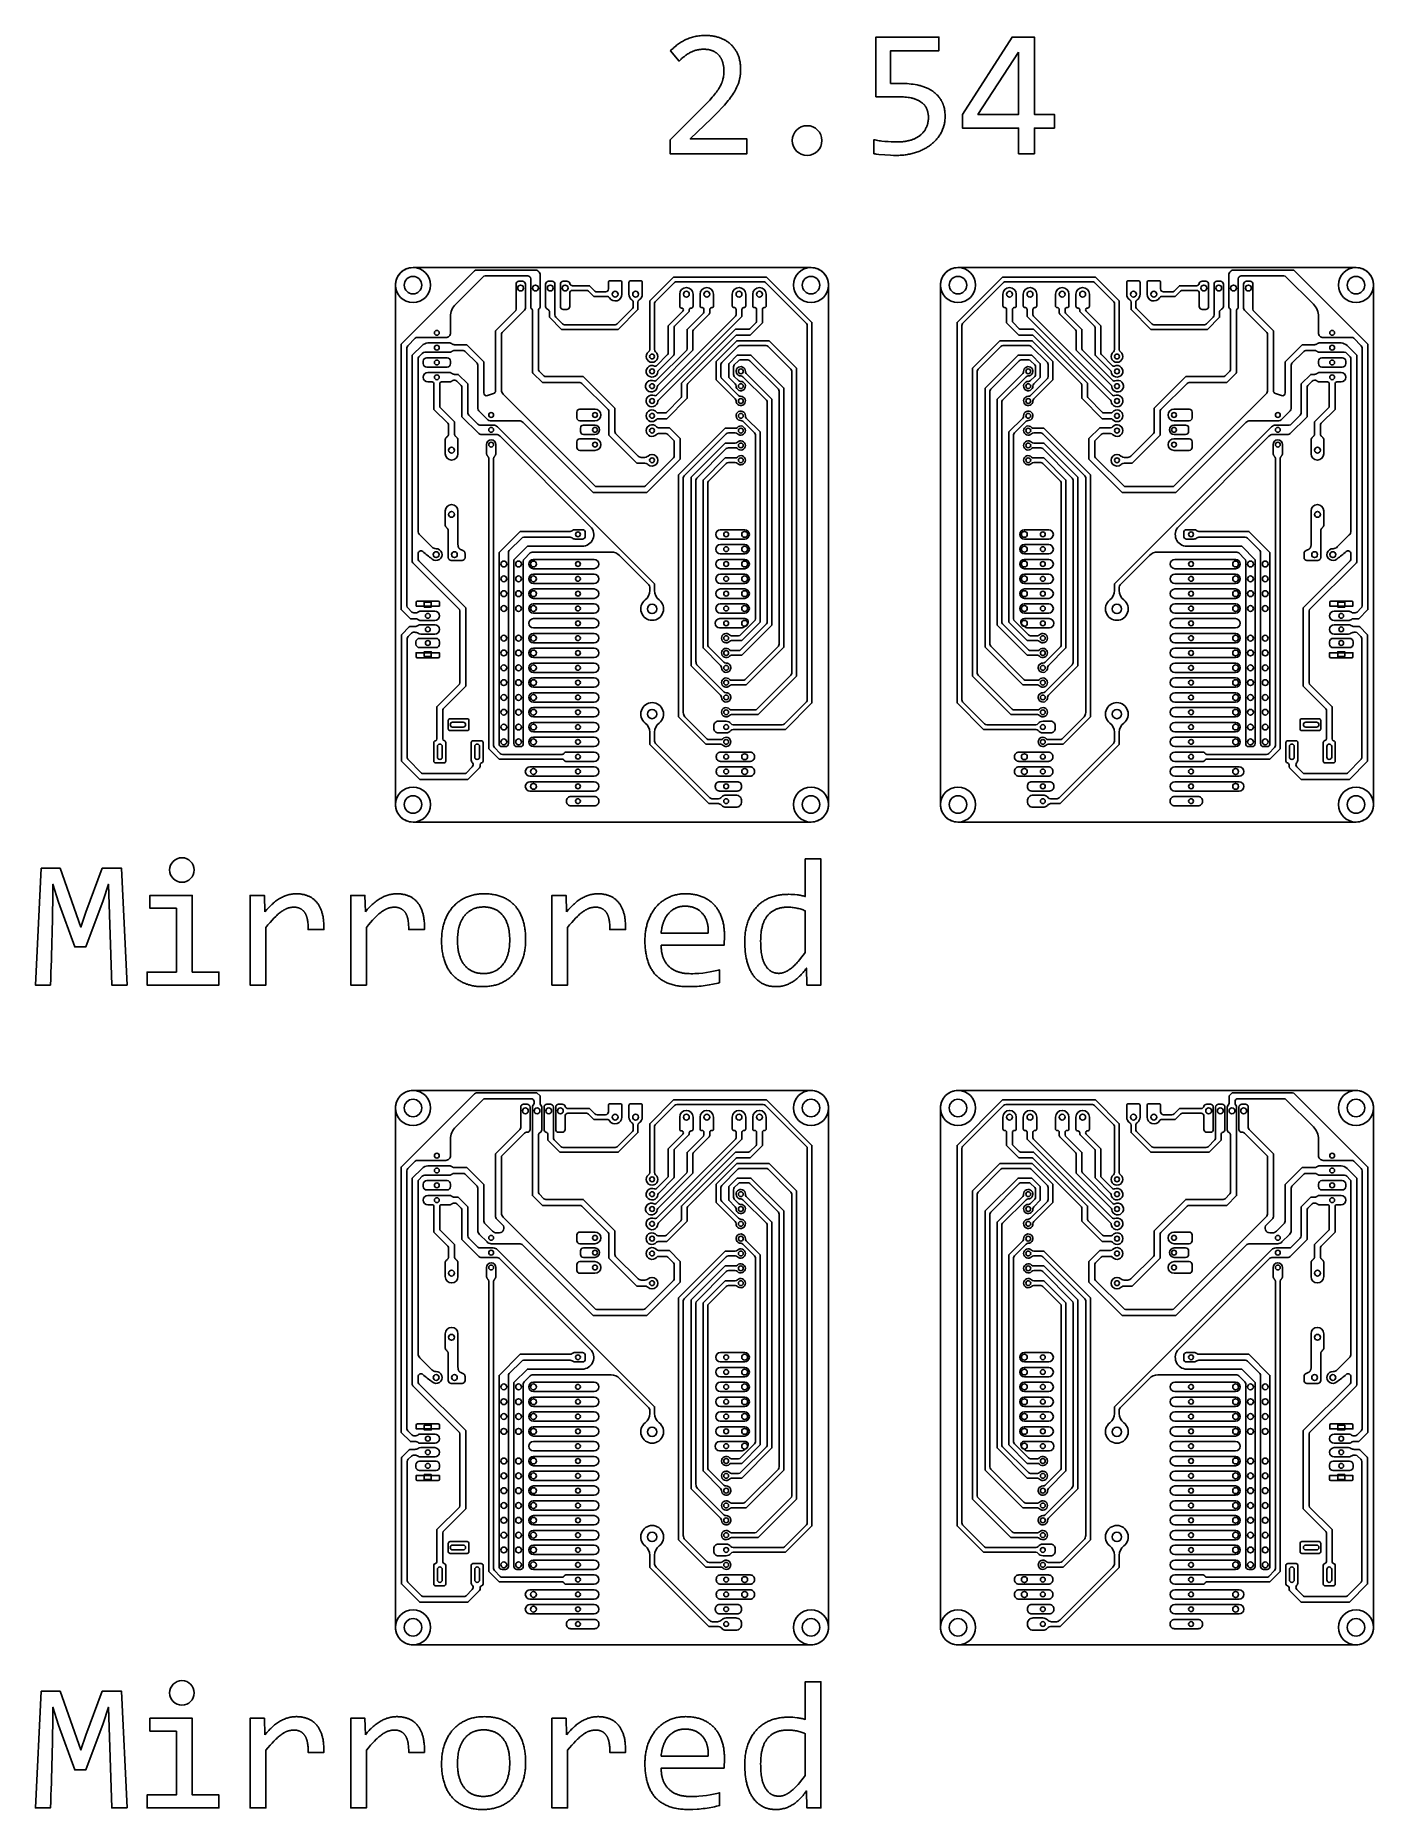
# Model space of a CAD drawing. Extents: x -177 to 52, y -70 to 234.
import ezdxf

# ---------------------------------------------------------------- set-up
doc = ezdxf.new("R2010")
doc.units = 0
doc.layers.get('0').update_dxf_attribs({"color": 160, "linetype": 'CONTINUOUS'})
for name, color, linetype in [('DEFAULT', 7, 'CONTINUOUS'), ('HOLES', 22, 'CONTINUOUS'), ('MOSFET', 7, 'CONTINUOUS'), ('MOSFET$TRACES', 7, 'CONTINUOUS')]:
    doc.layers.add(name, color=color, linetype=linetype)

msp = doc.modelspace()

# ---------------------------------------------------------------- linework, layer by layer
for points in [[(-63.58, 221.53), (-68.75, 216.39), (-68.75, 214), (-55.58, 214), (-55.58, 216.54), (-65.29, 216.54), (-61.67, 220.07), (-60.47, 221.26), (-59.93, 221.82), (-59.44, 222.36), (-59.21, 222.61), (-58.99, 222.87), (-58.78, 223.13), (-58.58, 223.38), (-58.39, 223.63), (-58.21, 223.88), (-58.04, 224.12), (-57.88, 224.37), (-57.73, 224.61), (-57.59, 224.85), (-57.46, 225.1), (-57.34, 225.34), (-57.23, 225.58), (-57.13, 225.83), (-57.08, 225.95), (-57.03, 226.07), (-56.99, 226.2), (-56.95, 226.32), (-56.92, 226.44), (-56.88, 226.57), (-56.85, 226.69), (-56.82, 226.82), (-56.79, 226.95), (-56.77, 227.08), (-56.74, 227.21), (-56.72, 227.34), (-56.71, 227.47), (-56.69, 227.61), (-56.68, 227.74), (-56.67, 227.88), (-56.66, 228.02), (-56.65, 228.16), (-56.65, 228.45), (-56.65, 228.61), (-56.65, 228.78), (-56.66, 228.95), (-56.67, 229.11), (-56.69, 229.27), (-56.71, 229.43), (-56.73, 229.58), (-56.76, 229.74), (-56.78, 229.89), (-56.82, 230.04), (-56.85, 230.19), (-56.89, 230.33), (-56.93, 230.48), (-56.98, 230.62), (-57.03, 230.76), (-57.08, 230.89), (-57.14, 231.03), (-57.2, 231.16), (-57.26, 231.29), (-57.32, 231.42), (-57.39, 231.54), (-57.46, 231.66), (-57.53, 231.78), (-57.61, 231.9), (-57.69, 232.01), (-57.77, 232.12), (-57.85, 232.23), (-57.94, 232.33), (-58.03, 232.44), (-58.12, 232.54), (-58.22, 232.63), (-58.31, 232.73), (-58.42, 232.82), (-58.52, 232.91), (-58.62, 233), (-58.73, 233.08), (-58.84, 233.16), (-58.95, 233.24), (-59.07, 233.32), (-59.18, 233.39), (-59.3, 233.46), (-59.43, 233.53), (-59.55, 233.59), (-59.68, 233.66), (-59.8, 233.72), (-59.94, 233.77), (-60.07, 233.83), (-60.2, 233.88), (-60.34, 233.93), (-60.48, 233.97), (-60.62, 234.01), (-60.77, 234.05), (-60.91, 234.09), (-61.06, 234.12), (-61.21, 234.15), (-61.36, 234.18), (-61.51, 234.2), (-61.66, 234.22), (-61.82, 234.24), (-61.98, 234.25), (-62.14, 234.26), (-62.3, 234.27), (-62.46, 234.27), (-62.63, 234.28), (-62.87, 234.27), (-63.11, 234.26), (-63.35, 234.25), (-63.58, 234.23), (-63.81, 234.21), (-64.03, 234.17), (-64.25, 234.14), (-64.47, 234.1), (-64.68, 234.05), (-64.89, 233.99), (-65.1, 233.94), (-65.3, 233.87), (-65.49, 233.8), (-65.69, 233.72), (-65.88, 233.64), (-66.07, 233.56), (-66.25, 233.46), (-66.43, 233.37), (-66.61, 233.27), (-66.78, 233.17), (-66.95, 233.06), (-67.12, 232.95), (-67.29, 232.84), (-67.46, 232.72), (-67.62, 232.6), (-67.78, 232.47), (-67.93, 232.34), (-68.09, 232.21), (-68.24, 232.07), (-68.39, 231.93), (-68.53, 231.79), (-68.67, 231.64), (-67.21, 229.88), (-67.1, 230), (-66.98, 230.1), (-66.87, 230.21), (-66.76, 230.31), (-66.64, 230.42), (-66.53, 230.51), (-66.41, 230.61), (-66.29, 230.7), (-66.17, 230.79), (-66.05, 230.88), (-65.93, 230.97), (-65.8, 231.05), (-65.68, 231.13), (-65.55, 231.21), (-65.42, 231.28), (-65.29, 231.35), (-65.16, 231.42), (-65.03, 231.49), (-64.89, 231.55), (-64.76, 231.6), (-64.62, 231.65), (-64.48, 231.7), (-64.34, 231.74), (-64.19, 231.78), (-64.05, 231.81), (-63.9, 231.84), (-63.75, 231.86), (-63.6, 231.88), (-63.45, 231.9), (-63.3, 231.91), (-63.14, 231.92), (-62.98, 231.92), (-62.87, 231.92), (-62.76, 231.91), (-62.65, 231.91), (-62.54, 231.9), (-62.43, 231.89), (-62.33, 231.88), (-62.23, 231.86), (-62.13, 231.85), (-62.03, 231.83), (-61.94, 231.81), (-61.84, 231.78), (-61.75, 231.76), (-61.66, 231.73), (-61.57, 231.7), (-61.49, 231.66), (-61.41, 231.63), (-61.32, 231.59), (-61.24, 231.55), (-61.17, 231.51), (-61.09, 231.47), (-61.02, 231.43), (-60.95, 231.38), (-60.88, 231.33), (-60.81, 231.28), (-60.74, 231.23), (-60.68, 231.18), (-60.62, 231.13), (-60.56, 231.07), (-60.5, 231.01), (-60.44, 230.96), (-60.39, 230.89), (-60.33, 230.83), (-60.28, 230.77), (-60.23, 230.7), (-60.19, 230.64), (-60.14, 230.57), (-60.1, 230.5), (-60.05, 230.43), (-60.01, 230.36), (-59.97, 230.29), (-59.94, 230.21), (-59.9, 230.14), (-59.87, 230.06), (-59.84, 229.98), (-59.8, 229.91), (-59.78, 229.83), (-59.75, 229.74), (-59.72, 229.66), (-59.7, 229.58), (-59.68, 229.49), (-59.65, 229.41), (-59.64, 229.32), (-59.62, 229.24), (-59.6, 229.15), (-59.59, 229.07), (-59.57, 228.98), (-59.56, 228.89), (-59.55, 228.8), (-59.54, 228.71), (-59.54, 228.62), (-59.53, 228.53), (-59.53, 228.44), (-59.52, 228.26), (-59.53, 228.07), (-59.53, 227.88), (-59.54, 227.69), (-59.56, 227.51), (-59.58, 227.33), (-59.61, 227.15), (-59.64, 226.98), (-59.68, 226.81), (-59.7, 226.72), (-59.72, 226.64), (-59.74, 226.55), (-59.77, 226.47), (-59.8, 226.38), (-59.83, 226.29), (-59.87, 226.2), (-59.9, 226.11), (-59.94, 226.02), (-59.98, 225.93), (-60.07, 225.75), (-60.17, 225.57), (-60.27, 225.38), (-60.39, 225.19), (-60.52, 224.99), (-60.66, 224.79), (-60.8, 224.58), (-60.97, 224.37), (-61.14, 224.15), (-61.32, 223.93), (-61.51, 223.7), (-61.94, 223.22), (-62.43, 222.7)], [(-21.62, 220.4), (-21.62, 220.6), (-21.63, 220.8), (-21.64, 221), (-21.66, 221.19), (-21.68, 221.37), (-21.71, 221.56), (-21.74, 221.74), (-21.78, 221.91), (-21.83, 222.08), (-21.85, 222.16), (-21.87, 222.24), (-21.9, 222.32), (-21.93, 222.4), (-21.96, 222.48), (-21.99, 222.56), (-22.02, 222.64), (-22.05, 222.71), (-22.08, 222.79), (-22.12, 222.86), (-22.15, 222.93), (-22.19, 223), (-22.23, 223.07), (-22.27, 223.14), (-22.35, 223.28), (-22.44, 223.41), (-22.53, 223.54), (-22.62, 223.66), (-22.72, 223.78), (-22.82, 223.9), (-22.92, 224.02), (-23.02, 224.13), (-23.13, 224.23), (-23.24, 224.34), (-23.36, 224.44), (-23.48, 224.53), (-23.6, 224.63), (-23.72, 224.72), (-23.85, 224.8), (-23.98, 224.89), (-24.12, 224.97), (-24.25, 225.04), (-24.39, 225.12), (-24.53, 225.19), (-24.68, 225.26), (-24.82, 225.32), (-24.97, 225.38), (-25.12, 225.44), (-25.27, 225.5), (-25.43, 225.55), (-25.59, 225.6), (-25.75, 225.64), (-25.91, 225.69), (-26.07, 225.73), (-26.24, 225.76), (-26.41, 225.8), (-26.75, 225.86), (-27.1, 225.91), (-27.44, 225.96), (-27.79, 225.99), (-28.14, 226.02), (-28.5, 226.04), (-28.85, 226.05), (-29.21, 226.06), (-30.95, 226.06), (-30.95, 231.67), (-22.69, 231.67), (-22.69, 234), (-33.46, 234), (-33.46, 223.78), (-29.67, 223.78), (-29.36, 223.77), (-29.06, 223.76), (-28.77, 223.75), (-28.49, 223.73), (-28.21, 223.7), (-27.95, 223.66), (-27.7, 223.62), (-27.45, 223.57), (-27.33, 223.54), (-27.22, 223.51), (-27.1, 223.48), (-26.99, 223.45), (-26.88, 223.41), (-26.77, 223.38), (-26.67, 223.34), (-26.56, 223.3), (-26.46, 223.26), (-26.36, 223.22), (-26.27, 223.17), (-26.17, 223.13), (-26.08, 223.08), (-25.99, 223.03), (-25.91, 222.98), (-25.82, 222.93), (-25.74, 222.87), (-25.66, 222.82), (-25.58, 222.76), (-25.51, 222.7), (-25.43, 222.64), (-25.37, 222.57), (-25.3, 222.51), (-25.27, 222.47), (-25.23, 222.44), (-25.2, 222.41), (-25.17, 222.37), (-25.14, 222.33), (-25.11, 222.3), (-25.09, 222.26), (-25.06, 222.22), (-25.03, 222.19), (-25, 222.15), (-24.98, 222.11), (-24.95, 222.07), (-24.93, 222.03), (-24.9, 221.99), (-24.86, 221.91), (-24.82, 221.83), (-24.78, 221.74), (-24.74, 221.65), (-24.7, 221.56), (-24.67, 221.47), (-24.64, 221.38), (-24.61, 221.28), (-24.59, 221.18), (-24.56, 221.08), (-24.55, 220.98), (-24.53, 220.88), (-24.51, 220.77), (-24.5, 220.66), (-24.49, 220.55), (-24.49, 220.44), (-24.48, 220.33), (-24.48, 220.21), (-24.48, 220.09), (-24.49, 219.97), (-24.49, 219.86), (-24.5, 219.74), (-24.52, 219.63), (-24.53, 219.52), (-24.55, 219.41), (-24.57, 219.3), (-24.6, 219.19), (-24.62, 219.08), (-24.65, 218.98), (-24.69, 218.87), (-24.72, 218.77), (-24.76, 218.67), (-24.8, 218.57), (-24.85, 218.48), (-24.9, 218.38), (-24.95, 218.29), (-25, 218.19), (-25.05, 218.1), (-25.11, 218.02), (-25.17, 217.93), (-25.23, 217.84), (-25.3, 217.76), (-25.36, 217.68), (-25.43, 217.6), (-25.51, 217.52), (-25.58, 217.45), (-25.66, 217.37), (-25.74, 217.3), (-25.82, 217.23), (-25.9, 217.16), (-25.99, 217.09), (-26.08, 217.03), (-26.17, 216.97), (-26.27, 216.9), (-26.36, 216.85), (-26.46, 216.79), (-26.56, 216.73), (-26.67, 216.68), (-26.77, 216.63), (-26.88, 216.58), (-26.99, 216.53), (-27.1, 216.49), (-27.22, 216.44), (-27.33, 216.4), (-27.45, 216.36), (-27.57, 216.33), (-27.7, 216.29), (-27.82, 216.26), (-27.95, 216.23), (-28.08, 216.2), (-28.21, 216.17), (-28.34, 216.15), (-28.48, 216.13), (-28.61, 216.11), (-28.75, 216.09), (-28.89, 216.08), (-29.18, 216.05), (-29.47, 216.04), (-29.78, 216.04), (-30.32, 216.04), (-30.86, 216.06), (-31.39, 216.09), (-31.93, 216.13), (-32.44, 216.18), (-32.69, 216.21), (-32.93, 216.25), (-33.16, 216.28), (-33.39, 216.32), (-33.61, 216.37), (-33.82, 216.42), (-33.82, 214), (-33.62, 213.97), (-33.41, 213.94), (-32.95, 213.89), (-31.96, 213.81), (-30.95, 213.75), (-30.45, 213.73), (-29.99, 213.72), (-29.77, 213.73), (-29.55, 213.73), (-29.33, 213.74), (-29.12, 213.76), (-28.9, 213.77), (-28.69, 213.79), (-28.48, 213.82), (-28.28, 213.85), (-28.07, 213.88), (-27.87, 213.92), (-27.67, 213.96), (-27.47, 214), (-27.27, 214.05), (-27.07, 214.1), (-26.88, 214.15), (-26.68, 214.21), (-26.5, 214.28), (-26.31, 214.34), (-26.13, 214.41), (-25.95, 214.48), (-25.77, 214.56), (-25.59, 214.64), (-25.42, 214.72), (-25.26, 214.8), (-25.09, 214.89), (-24.93, 214.98), (-24.77, 215.07), (-24.62, 215.17), (-24.47, 215.27), (-24.32, 215.37), (-24.17, 215.48), (-24.03, 215.58), (-23.89, 215.7), (-23.76, 215.81), (-23.63, 215.93), (-23.5, 216.05), (-23.37, 216.17), (-23.25, 216.29), (-23.14, 216.42), (-23.03, 216.55), (-22.92, 216.68), (-22.81, 216.82), (-22.71, 216.96), (-22.61, 217.1), (-22.52, 217.24), (-22.43, 217.39), (-22.34, 217.54), (-22.26, 217.69), (-22.18, 217.84), (-22.11, 218), (-22.04, 218.16), (-21.98, 218.32), (-21.92, 218.48), (-21.87, 218.64), (-21.82, 218.81), (-21.78, 218.98), (-21.74, 219.15), (-21.71, 219.32), (-21.68, 219.49), (-21.66, 219.67), (-21.64, 219.85), (-21.63, 220.03), (-21.62, 220.21)], [(-2.89, 218.42), (-2.89, 220.76), (-6.3, 220.76), (-6.3, 234), (-10.13, 234), (-18.65, 220.76), (-18.65, 218.42), (-9.03, 218.42), (-9.03, 214), (-6.3, 214), (-6.3, 218.42)], [(-9.03, 231.43), (-15.99, 220.76), (-9.03, 220.76)], [(-55.95, 78.93), (-55.95, 78.5), (-55.93, 78.09), (-55.9, 77.69), (-55.87, 77.29), (-55.82, 76.91), (-55.76, 76.53), (-55.69, 76.16), (-55.61, 75.81), (-55.57, 75.63), (-55.53, 75.46), (-55.48, 75.29), (-55.43, 75.13), (-55.37, 74.97), (-55.32, 74.81), (-55.26, 74.65), (-55.2, 74.5), (-55.13, 74.35), (-55.07, 74.21), (-55, 74.06), (-54.92, 73.92), (-54.85, 73.79), (-54.77, 73.65), (-54.69, 73.52), (-54.61, 73.4), (-54.53, 73.27), (-54.44, 73.15), (-54.35, 73.04), (-54.26, 72.92), (-54.16, 72.81), (-54.07, 72.71), (-53.97, 72.61), (-53.86, 72.51), (-53.76, 72.41), (-53.65, 72.32), (-53.54, 72.23), (-53.42, 72.15), (-53.31, 72.07), (-53.19, 71.99), (-53.07, 71.91), (-52.94, 71.84), (-52.82, 71.78), (-52.69, 71.71), (-52.56, 71.66), (-52.42, 71.6), (-52.29, 71.55), (-52.15, 71.51), (-52.01, 71.47), (-51.86, 71.43), (-51.72, 71.4), (-51.57, 71.37), (-51.42, 71.35), (-51.26, 71.33), (-51.11, 71.31), (-50.95, 71.3), (-50.79, 71.29), (-50.63, 71.29), (-50.44, 71.3), (-50.25, 71.3), (-50.07, 71.32), (-49.88, 71.34), (-49.7, 71.37), (-49.52, 71.4), (-49.34, 71.44), (-49.16, 71.49), (-48.99, 71.54), (-48.82, 71.6), (-48.64, 71.66), (-48.47, 71.73), (-48.31, 71.81), (-48.14, 71.89), (-47.97, 71.98), (-47.81, 72.07), (-47.65, 72.17), (-47.49, 72.28), (-47.33, 72.4), (-47.17, 72.52), (-47.02, 72.64), (-46.86, 72.78), (-46.71, 72.92), (-46.56, 73.06), (-46.41, 73.22), (-46.26, 73.38), (-46.11, 73.54), (-45.96, 73.72), (-45.82, 73.9), (-45.68, 74.08), (-45.53, 74.28), (-45.39, 74.48), (-45.3, 71.57), (-42.91, 71.57), (-42.91, 93.19), (-45.59, 93.19), (-45.59, 86.73), (-45.76, 86.78), (-45.94, 86.83), (-46.11, 86.87), (-46.29, 86.9), (-46.46, 86.94), (-46.64, 86.97), (-46.81, 87), (-46.99, 87.02), (-47.35, 87.06), (-47.71, 87.09), (-48.07, 87.11), (-48.44, 87.12), (-48.65, 87.11), (-48.86, 87.11), (-49.06, 87.1), (-49.27, 87.08), (-49.47, 87.06), (-49.67, 87.04), (-49.86, 87.01), (-50.06, 86.98), (-50.25, 86.94), (-50.44, 86.9), (-50.63, 86.86), (-50.81, 86.81), (-50.99, 86.76), (-51.17, 86.7), (-51.35, 86.64), (-51.52, 86.57), (-51.69, 86.5), (-51.86, 86.43), (-52.03, 86.35), (-52.19, 86.27), (-52.35, 86.18), (-52.5, 86.09), (-52.66, 86), (-52.81, 85.9), (-52.95, 85.8), (-53.1, 85.7), (-53.24, 85.59), (-53.37, 85.47), (-53.51, 85.36), (-53.64, 85.23), (-53.77, 85.11), (-53.89, 84.98), (-54.01, 84.85), (-54.13, 84.71), (-54.25, 84.57), (-54.36, 84.43), (-54.47, 84.28), (-54.57, 84.13), (-54.67, 83.97), (-54.77, 83.81), (-54.86, 83.65), (-54.95, 83.48), (-55.04, 83.31), (-55.12, 83.14), (-55.2, 82.96), (-55.27, 82.78), (-55.35, 82.6), (-55.42, 82.41), (-55.48, 82.22), (-55.54, 82.02), (-55.6, 81.82), (-55.65, 81.62), (-55.7, 81.42), (-55.74, 81.21), (-55.78, 80.99), (-55.82, 80.78), (-55.85, 80.56), (-55.88, 80.34), (-55.9, 80.11), (-55.92, 79.88), (-55.93, 79.65), (-55.94, 79.41), (-55.95, 79.17)], [(-153.32, 84.73), (-153.32, 73.79), (-158.37, 73.79), (-158.37, 71.57), (-146.05, 71.57), (-146.05, 73.79), (-150.63, 73.79), (-150.63, 86.93), (-157.86, 86.93), (-157.86, 84.73)], [(-138.19, 84.1), (-138.26, 86.93), (-140.7, 86.93), (-140.7, 71.57), (-138, 71.57), (-138, 81.44), (-137.64, 81.89), (-137.29, 82.3), (-136.95, 82.68), (-136.62, 83.03), (-136.31, 83.34), (-136.15, 83.49), (-136, 83.63), (-135.85, 83.76), (-135.7, 83.88), (-135.55, 84), (-135.41, 84.11), (-135.27, 84.21), (-135.12, 84.3), (-134.98, 84.39), (-134.91, 84.43), (-134.84, 84.47), (-134.77, 84.51), (-134.7, 84.54), (-134.63, 84.58), (-134.56, 84.61), (-134.5, 84.64), (-134.43, 84.67), (-134.36, 84.7), (-134.29, 84.72), (-134.22, 84.74), (-134.16, 84.77), (-134.09, 84.79), (-134.02, 84.8), (-133.95, 84.82), (-133.88, 84.84), (-133.82, 84.85), (-133.75, 84.86), (-133.68, 84.87), (-133.62, 84.88), (-133.55, 84.89), (-133.48, 84.9), (-133.41, 84.9), (-133.35, 84.91), (-133.28, 84.91), (-133.21, 84.91), (-133.14, 84.91), (-133.06, 84.91), (-132.99, 84.9), (-132.92, 84.9), (-132.84, 84.89), (-132.77, 84.88), (-132.7, 84.87), (-132.64, 84.85), (-132.57, 84.84), (-132.5, 84.82), (-132.44, 84.8), (-132.38, 84.78), (-132.31, 84.76), (-132.25, 84.74), (-132.19, 84.71), (-132.14, 84.68), (-132.08, 84.65), (-132.02, 84.62), (-131.97, 84.59), (-131.91, 84.56), (-131.86, 84.52), (-131.81, 84.48), (-131.76, 84.44), (-131.71, 84.4), (-131.66, 84.36), (-131.61, 84.31), (-131.57, 84.26), (-131.52, 84.21), (-131.48, 84.16), (-131.43, 84.11), (-131.39, 84.06), (-131.35, 84), (-131.31, 83.94), (-131.28, 83.88), (-131.24, 83.82), (-131.2, 83.76), (-131.17, 83.69), (-131.14, 83.62), (-131.11, 83.55), (-131.08, 83.48), (-131.05, 83.4), (-131.02, 83.32), (-131, 83.24), (-130.97, 83.16), (-130.95, 83.08), (-130.93, 82.99), (-130.91, 82.9), (-130.89, 82.81), (-130.87, 82.72), (-130.85, 82.63), (-130.83, 82.43), (-130.8, 82.22), (-130.78, 82.01), (-130.77, 81.79), (-130.76, 81.56), (-130.76, 81.32), (-130.76, 81.07), (-128.07, 81.07), (-128.06, 81.45), (-128.07, 81.81), (-128.08, 82.16), (-128.11, 82.5), (-128.12, 82.66), (-128.14, 82.83), (-128.16, 82.99), (-128.19, 83.14), (-128.21, 83.3), (-128.24, 83.45), (-128.28, 83.6), (-128.31, 83.74), (-128.35, 83.88), (-128.39, 84.02), (-128.43, 84.16), (-128.47, 84.29), (-128.52, 84.42), (-128.57, 84.55), (-128.62, 84.67), (-128.68, 84.79), (-128.74, 84.91), (-128.8, 85.03), (-128.86, 85.14), (-128.92, 85.25), (-128.99, 85.36), (-129.06, 85.46), (-129.14, 85.56), (-129.21, 85.66), (-129.29, 85.76), (-129.37, 85.85), (-129.45, 85.94), (-129.54, 86.02), (-129.62, 86.11), (-129.71, 86.19), (-129.81, 86.26), (-129.9, 86.34), (-130, 86.41), (-130.09, 86.48), (-130.19, 86.54), (-130.3, 86.6), (-130.4, 86.66), (-130.51, 86.72), (-130.62, 86.77), (-130.73, 86.82), (-130.85, 86.87), (-130.96, 86.91), (-131.08, 86.95), (-131.2, 86.99), (-131.33, 87.02), (-131.45, 87.06), (-131.58, 87.08), (-131.71, 87.11), (-131.84, 87.13), (-131.98, 87.15), (-132.11, 87.17), (-132.25, 87.18), (-132.39, 87.19), (-132.54, 87.2), (-132.68, 87.21), (-132.83, 87.21), (-133, 87.2), (-133.17, 87.2), (-133.33, 87.18), (-133.5, 87.16), (-133.67, 87.14), (-133.84, 87.1), (-134, 87.07), (-134.17, 87.02), (-134.34, 86.97), (-134.5, 86.92), (-134.67, 86.86), (-134.84, 86.79), (-135, 86.72), (-135.17, 86.64), (-135.33, 86.56), (-135.5, 86.47), (-135.67, 86.38), (-135.83, 86.27), (-136, 86.17), (-136.16, 86.05), (-136.33, 85.93), (-136.5, 85.79), (-136.67, 85.66), (-136.83, 85.51), (-137, 85.36), (-137.17, 85.2), (-137.34, 85.04), (-137.51, 84.86), (-137.68, 84.68), (-137.85, 84.5)], [(-120.96, 84.1), (-121.03, 86.93), (-123.46, 86.93), (-123.46, 71.57), (-120.77, 71.57), (-120.77, 81.44), (-120.41, 81.89), (-120.06, 82.3), (-119.72, 82.68), (-119.39, 83.03), (-119.08, 83.34), (-118.92, 83.49), (-118.77, 83.63), (-118.62, 83.76), (-118.47, 83.88), (-118.32, 84), (-118.18, 84.11), (-118.03, 84.21), (-117.89, 84.3), (-117.75, 84.39), (-117.68, 84.43), (-117.61, 84.47), (-117.54, 84.51), (-117.47, 84.54), (-117.4, 84.58), (-117.33, 84.61), (-117.27, 84.64), (-117.2, 84.67), (-117.13, 84.7), (-117.06, 84.72), (-116.99, 84.74), (-116.93, 84.77), (-116.86, 84.79), (-116.79, 84.8), (-116.72, 84.82), (-116.65, 84.84), (-116.59, 84.85), (-116.52, 84.86), (-116.45, 84.87), (-116.38, 84.88), (-116.32, 84.89), (-116.25, 84.9), (-116.18, 84.9), (-116.12, 84.91), (-116.05, 84.91), (-115.98, 84.91), (-115.91, 84.91), (-115.83, 84.91), (-115.76, 84.9), (-115.69, 84.9), (-115.61, 84.89), (-115.54, 84.88), (-115.47, 84.87), (-115.41, 84.85), (-115.34, 84.84), (-115.27, 84.82), (-115.21, 84.8), (-115.15, 84.78), (-115.08, 84.76), (-115.02, 84.74), (-114.96, 84.71), (-114.91, 84.68), (-114.85, 84.65), (-114.79, 84.62), (-114.74, 84.59), (-114.68, 84.56), (-114.63, 84.52), (-114.58, 84.48), (-114.53, 84.44), (-114.48, 84.4), (-114.43, 84.36), (-114.38, 84.31), (-114.34, 84.26), (-114.29, 84.21), (-114.25, 84.16), (-114.2, 84.11), (-114.16, 84.06), (-114.12, 84), (-114.08, 83.94), (-114.05, 83.88), (-114.01, 83.82), (-113.97, 83.76), (-113.94, 83.69), (-113.91, 83.62), (-113.88, 83.55), (-113.85, 83.48), (-113.82, 83.4), (-113.79, 83.32), (-113.77, 83.24), (-113.74, 83.16), (-113.72, 83.08), (-113.7, 82.99), (-113.68, 82.9), (-113.66, 82.81), (-113.64, 82.72), (-113.62, 82.63), (-113.6, 82.43), (-113.57, 82.22), (-113.55, 82.01), (-113.54, 81.79), (-113.53, 81.56), (-113.53, 81.32), (-113.53, 81.07), (-110.84, 81.07), (-110.83, 81.45), (-110.84, 81.81), (-110.85, 82.16), (-110.88, 82.5), (-110.89, 82.66), (-110.91, 82.83), (-110.93, 82.99), (-110.96, 83.14), (-110.98, 83.3), (-111.01, 83.45), (-111.05, 83.6), (-111.08, 83.74), (-111.12, 83.88), (-111.16, 84.02), (-111.2, 84.16), (-111.24, 84.29), (-111.29, 84.42), (-111.34, 84.55), (-111.39, 84.67), (-111.45, 84.79), (-111.5, 84.91), (-111.57, 85.03), (-111.63, 85.14), (-111.69, 85.25), (-111.76, 85.36), (-111.83, 85.46), (-111.9, 85.56), (-111.98, 85.66), (-112.06, 85.76), (-112.14, 85.85), (-112.22, 85.94), (-112.31, 86.02), (-112.39, 86.11), (-112.48, 86.19), (-112.57, 86.26), (-112.67, 86.34), (-112.76, 86.41), (-112.86, 86.48), (-112.96, 86.54), (-113.07, 86.6), (-113.17, 86.66), (-113.28, 86.72), (-113.39, 86.77), (-113.5, 86.82), (-113.62, 86.87), (-113.73, 86.91), (-113.85, 86.95), (-113.97, 86.99), (-114.09, 87.02), (-114.22, 87.06), (-114.35, 87.08), (-114.48, 87.11), (-114.61, 87.13), (-114.74, 87.15), (-114.88, 87.17), (-115.02, 87.18), (-115.16, 87.19), (-115.31, 87.2), (-115.45, 87.21), (-115.6, 87.21), (-115.77, 87.2), (-115.94, 87.2), (-116.1, 87.18), (-116.27, 87.16), (-116.44, 87.14), (-116.61, 87.1), (-116.77, 87.07), (-116.94, 87.02), (-117.11, 86.97), (-117.27, 86.92), (-117.44, 86.86), (-117.61, 86.79), (-117.77, 86.72), (-117.94, 86.64), (-118.1, 86.56), (-118.27, 86.47), (-118.44, 86.38), (-118.6, 86.27), (-118.77, 86.17), (-118.93, 86.05), (-119.1, 85.93), (-119.27, 85.79), (-119.44, 85.66), (-119.6, 85.51), (-119.77, 85.36), (-119.94, 85.2), (-120.11, 85.04), (-120.28, 84.86), (-120.45, 84.68), (-120.62, 84.5)], [(-93.49, 79.37), (-93.5, 79.84), (-93.52, 80.29), (-93.53, 80.52), (-93.56, 80.73), (-93.58, 80.95), (-93.61, 81.16), (-93.64, 81.37), (-93.68, 81.58), (-93.72, 81.78), (-93.76, 81.98), (-93.81, 82.17), (-93.86, 82.36), (-93.91, 82.55), (-93.97, 82.74), (-94.03, 82.92), (-94.1, 83.1), (-94.17, 83.27), (-94.24, 83.44), (-94.31, 83.61), (-94.39, 83.77), (-94.47, 83.93), (-94.56, 84.09), (-94.65, 84.24), (-94.74, 84.39), (-94.84, 84.53), (-94.93, 84.67), (-95.04, 84.81), (-95.14, 84.94), (-95.25, 85.07), (-95.36, 85.19), (-95.48, 85.32), (-95.6, 85.43), (-95.72, 85.55), (-95.84, 85.66), (-95.97, 85.77), (-96.1, 85.87), (-96.24, 85.97), (-96.37, 86.06), (-96.51, 86.15), (-96.66, 86.24), (-96.8, 86.33), (-96.95, 86.41), (-97.1, 86.49), (-97.26, 86.56), (-97.42, 86.63), (-97.58, 86.69), (-97.75, 86.76), (-97.91, 86.81), (-98.08, 86.87), (-98.26, 86.92), (-98.43, 86.96), (-98.61, 87.01), (-98.79, 87.04), (-98.98, 87.08), (-99.16, 87.11), (-99.35, 87.13), (-99.54, 87.16), (-99.74, 87.17), (-99.93, 87.19), (-100.13, 87.2), (-100.34, 87.2), (-100.54, 87.21), (-100.76, 87.2), (-100.97, 87.2), (-101.18, 87.19), (-101.38, 87.17), (-101.59, 87.15), (-101.79, 87.12), (-101.98, 87.09), (-102.18, 87.06), (-102.37, 87.02), (-102.56, 86.98), (-102.75, 86.93), (-102.93, 86.88), (-103.11, 86.82), (-103.29, 86.76), (-103.46, 86.69), (-103.63, 86.62), (-103.8, 86.54), (-103.97, 86.46), (-104.13, 86.38), (-104.29, 86.29), (-104.44, 86.2), (-104.6, 86.11), (-104.75, 86.01), (-104.89, 85.91), (-105.03, 85.8), (-105.17, 85.7), (-105.31, 85.58), (-105.44, 85.47), (-105.57, 85.35), (-105.7, 85.22), (-105.82, 85.1), (-105.94, 84.97), (-106.06, 84.83), (-106.17, 84.69), (-106.28, 84.55), (-106.39, 84.41), (-106.49, 84.26), (-106.59, 84.11), (-106.69, 83.96), (-106.78, 83.8), (-106.87, 83.64), (-106.96, 83.47), (-107.04, 83.31), (-107.12, 83.14), (-107.19, 82.96), (-107.26, 82.79), (-107.33, 82.61), (-107.4, 82.42), (-107.46, 82.24), (-107.52, 82.05), (-107.57, 81.86), (-107.62, 81.67), (-107.66, 81.47), (-107.71, 81.27), (-107.74, 81.07), (-107.78, 80.87), (-107.81, 80.66), (-107.83, 80.46), (-107.85, 80.25), (-107.87, 80.03), (-107.88, 79.82), (-107.89, 79.6), (-107.9, 79.38), (-107.9, 79.16), (-107.89, 78.69), (-107.87, 78.23), (-107.86, 78.01), (-107.83, 77.79), (-107.81, 77.57), (-107.78, 77.36), (-107.75, 77.15), (-107.71, 76.94), (-107.67, 76.74), (-107.63, 76.54), (-107.58, 76.34), (-107.53, 76.15), (-107.48, 75.96), (-107.42, 75.78), (-107.36, 75.59), (-107.29, 75.42), (-107.22, 75.24), (-107.15, 75.07), (-107.08, 74.9), (-107, 74.74), (-106.92, 74.58), (-106.83, 74.43), (-106.74, 74.27), (-106.65, 74.13), (-106.56, 73.98), (-106.46, 73.84), (-106.35, 73.7), (-106.25, 73.57), (-106.14, 73.44), (-106.03, 73.31), (-105.91, 73.19), (-105.79, 73.07), (-105.67, 72.96), (-105.55, 72.85), (-105.42, 72.74), (-105.29, 72.63), (-105.16, 72.53), (-105.02, 72.44), (-104.88, 72.35), (-104.73, 72.26), (-104.59, 72.17), (-104.44, 72.09), (-104.29, 72.01), (-104.13, 71.94), (-103.97, 71.87), (-103.81, 71.81), (-103.64, 71.74), (-103.48, 71.69), (-103.31, 71.63), (-103.13, 71.58), (-102.96, 71.53), (-102.78, 71.49), (-102.6, 71.45), (-102.41, 71.42), (-102.23, 71.39), (-102.04, 71.36), (-101.85, 71.34), (-101.65, 71.32), (-101.46, 71.31), (-101.26, 71.3), (-101.05, 71.29), (-100.85, 71.29), (-100.63, 71.29), (-100.42, 71.3), (-100.21, 71.31), (-100.01, 71.33), (-99.8, 71.35), (-99.6, 71.38), (-99.41, 71.41), (-99.21, 71.44), (-99.02, 71.48), (-98.83, 71.52), (-98.64, 71.57), (-98.46, 71.62), (-98.28, 71.68), (-98.1, 71.74), (-97.93, 71.81), (-97.76, 71.88), (-97.59, 71.96), (-97.42, 72.04), (-97.26, 72.12), (-97.1, 72.21), (-96.95, 72.3), (-96.79, 72.39), (-96.64, 72.49), (-96.5, 72.59), (-96.36, 72.69), (-96.22, 72.8), (-96.08, 72.92), (-95.95, 73.03), (-95.82, 73.15), (-95.69, 73.28), (-95.57, 73.4), (-95.45, 73.53), (-95.33, 73.67), (-95.22, 73.81), (-95.11, 73.95), (-95, 74.09), (-94.9, 74.24), (-94.8, 74.39), (-94.7, 74.55), (-94.61, 74.7), (-94.52, 74.87), (-94.43, 75.03), (-94.35, 75.2), (-94.27, 75.37), (-94.2, 75.55), (-94.13, 75.72), (-94.06, 75.9), (-93.99, 76.09), (-93.93, 76.28), (-93.87, 76.47), (-93.82, 76.66), (-93.77, 76.85), (-93.73, 77.05), (-93.69, 77.25), (-93.65, 77.45), (-93.61, 77.66), (-93.58, 77.86), (-93.56, 78.07), (-93.54, 78.28), (-93.52, 78.5), (-93.51, 78.71), (-93.5, 78.93), (-93.49, 79.15)], [(-86.49, 84.1), (-86.57, 86.93), (-89, 86.93), (-89, 71.57), (-86.31, 71.57), (-86.31, 81.44), (-85.95, 81.89), (-85.6, 82.3), (-85.26, 82.68), (-84.93, 83.03), (-84.62, 83.34), (-84.46, 83.49), (-84.31, 83.63), (-84.16, 83.76), (-84.01, 83.88), (-83.86, 84), (-83.72, 84.11), (-83.57, 84.21), (-83.43, 84.3), (-83.29, 84.39), (-83.22, 84.43), (-83.15, 84.47), (-83.08, 84.51), (-83.01, 84.54), (-82.94, 84.58), (-82.87, 84.61), (-82.81, 84.64), (-82.74, 84.67), (-82.67, 84.7), (-82.6, 84.72), (-82.53, 84.74), (-82.46, 84.77), (-82.4, 84.79), (-82.33, 84.8), (-82.26, 84.82), (-82.19, 84.84), (-82.13, 84.85), (-82.06, 84.86), (-81.99, 84.87), (-81.92, 84.88), (-81.86, 84.89), (-81.79, 84.9), (-81.72, 84.9), (-81.66, 84.91), (-81.59, 84.91), (-81.52, 84.91), (-81.45, 84.91), (-81.37, 84.91), (-81.3, 84.9), (-81.22, 84.9), (-81.15, 84.89), (-81.08, 84.88), (-81.01, 84.87), (-80.95, 84.85), (-80.88, 84.84), (-80.81, 84.82), (-80.75, 84.8), (-80.69, 84.78), (-80.62, 84.76), (-80.56, 84.74), (-80.5, 84.71), (-80.44, 84.68), (-80.39, 84.65), (-80.33, 84.62), (-80.28, 84.59), (-80.22, 84.56), (-80.17, 84.52), (-80.12, 84.48), (-80.07, 84.44), (-80.02, 84.4), (-79.97, 84.36), (-79.92, 84.31), (-79.88, 84.26), (-79.83, 84.21), (-79.79, 84.16), (-79.74, 84.11), (-79.7, 84.06), (-79.66, 84), (-79.62, 83.94), (-79.59, 83.88), (-79.55, 83.82), (-79.51, 83.76), (-79.48, 83.69), (-79.45, 83.62), (-79.42, 83.55), (-79.39, 83.48), (-79.36, 83.4), (-79.33, 83.32), (-79.31, 83.24), (-79.28, 83.16), (-79.26, 83.08), (-79.24, 82.99), (-79.22, 82.9), (-79.2, 82.81), (-79.18, 82.72), (-79.16, 82.63), (-79.13, 82.43), (-79.11, 82.22), (-79.09, 82.01), (-79.08, 81.79), (-79.07, 81.56), (-79.07, 81.32), (-79.07, 81.07), (-76.38, 81.07), (-76.37, 81.45), (-76.38, 81.81), (-76.39, 82.16), (-76.42, 82.5), (-76.43, 82.66), (-76.45, 82.83), (-76.47, 82.99), (-76.5, 83.14), (-76.52, 83.3), (-76.55, 83.45), (-76.58, 83.6), (-76.62, 83.74), (-76.66, 83.88), (-76.7, 84.02), (-76.74, 84.16), (-76.78, 84.29), (-76.83, 84.42), (-76.88, 84.55), (-76.93, 84.67), (-76.99, 84.79), (-77.04, 84.91), (-77.1, 85.03), (-77.17, 85.14), (-77.23, 85.25), (-77.3, 85.36), (-77.37, 85.46), (-77.44, 85.56), (-77.52, 85.66), (-77.6, 85.76), (-77.68, 85.85), (-77.76, 85.94), (-77.85, 86.02), (-77.93, 86.11), (-78.02, 86.19), (-78.11, 86.26), (-78.21, 86.34), (-78.3, 86.41), (-78.4, 86.48), (-78.5, 86.54), (-78.61, 86.6), (-78.71, 86.66), (-78.82, 86.72), (-78.93, 86.77), (-79.04, 86.82), (-79.15, 86.87), (-79.27, 86.91), (-79.39, 86.95), (-79.51, 86.99), (-79.63, 87.02), (-79.76, 87.06), (-79.89, 87.08), (-80.02, 87.11), (-80.15, 87.13), (-80.28, 87.15), (-80.42, 87.17), (-80.56, 87.18), (-80.7, 87.19), (-80.84, 87.2), (-80.99, 87.21), (-81.14, 87.21), (-81.31, 87.2), (-81.48, 87.2), (-81.64, 87.18), (-81.81, 87.16), (-81.98, 87.14), (-82.15, 87.1), (-82.31, 87.07), (-82.48, 87.02), (-82.65, 86.97), (-82.81, 86.92), (-82.98, 86.86), (-83.15, 86.79), (-83.31, 86.72), (-83.48, 86.64), (-83.64, 86.56), (-83.81, 86.47), (-83.97, 86.38), (-84.14, 86.27), (-84.31, 86.17), (-84.47, 86.05), (-84.64, 85.93), (-84.81, 85.79), (-84.97, 85.66), (-85.14, 85.51), (-85.31, 85.36), (-85.48, 85.2), (-85.65, 85.04), (-85.82, 84.86), (-85.99, 84.68), (-86.15, 84.5)], [(-59.43, 80.06), (-59.43, 80.47), (-59.44, 80.66), (-59.45, 80.86), (-59.47, 81.05), (-59.49, 81.24), (-59.51, 81.43), (-59.53, 81.62), (-59.56, 81.8), (-59.6, 81.98), (-59.63, 82.16), (-59.67, 82.34), (-59.71, 82.51), (-59.76, 82.69), (-59.81, 82.86), (-59.86, 83.02), (-59.92, 83.19), (-59.98, 83.35), (-60.04, 83.5), (-60.11, 83.66), (-60.17, 83.81), (-60.25, 83.96), (-60.32, 84.1), (-60.4, 84.25), (-60.48, 84.38), (-60.57, 84.52), (-60.66, 84.65), (-60.75, 84.78), (-60.84, 84.91), (-60.94, 85.03), (-61.04, 85.15), (-61.15, 85.27), (-61.25, 85.39), (-61.36, 85.5), (-61.48, 85.6), (-61.6, 85.71), (-61.72, 85.81), (-61.84, 85.91), (-61.96, 86), (-62.09, 86.09), (-62.23, 86.18), (-62.36, 86.26), (-62.5, 86.35), (-62.64, 86.42), (-62.78, 86.5), (-62.93, 86.57), (-63.08, 86.64), (-63.24, 86.7), (-63.39, 86.76), (-63.55, 86.82), (-63.71, 86.87), (-63.88, 86.92), (-64.05, 86.97), (-64.22, 87.01), (-64.39, 87.05), (-64.57, 87.08), (-64.75, 87.11), (-64.93, 87.14), (-65.11, 87.16), (-65.3, 87.18), (-65.49, 87.19), (-65.69, 87.2), (-65.88, 87.2), (-66.08, 87.21), (-66.29, 87.2), (-66.49, 87.2), (-66.69, 87.18), (-66.89, 87.17), (-67.08, 87.14), (-67.27, 87.12), (-67.46, 87.08), (-67.65, 87.05), (-67.83, 87), (-68.01, 86.96), (-68.19, 86.9), (-68.36, 86.85), (-68.53, 86.78), (-68.7, 86.71), (-68.87, 86.64), (-69.03, 86.56), (-69.2, 86.48), (-69.35, 86.4), (-69.51, 86.31), (-69.66, 86.21), (-69.81, 86.12), (-69.95, 86.02), (-70.1, 85.92), (-70.23, 85.81), (-70.37, 85.7), (-70.5, 85.58), (-70.63, 85.47), (-70.76, 85.35), (-70.88, 85.22), (-71, 85.09), (-71.12, 84.96), (-71.23, 84.83), (-71.34, 84.69), (-71.45, 84.55), (-71.55, 84.4), (-71.65, 84.26), (-71.75, 84.11), (-71.84, 83.96), (-71.93, 83.8), (-72.02, 83.65), (-72.1, 83.49), (-72.18, 83.32), (-72.26, 83.16), (-72.33, 82.99), (-72.4, 82.82), (-72.47, 82.64), (-72.53, 82.47), (-72.59, 82.29), (-72.65, 82.11), (-72.7, 81.92), (-72.75, 81.74), (-72.8, 81.55), (-72.84, 81.37), (-72.88, 81.18), (-72.91, 80.99), (-72.94, 80.8), (-72.97, 80.6), (-72.99, 80.41), (-73.01, 80.22), (-73.03, 80.02), (-73.04, 79.82), (-73.05, 79.62), (-73.06, 79.42), (-73.06, 79.22), (-73.05, 78.76), (-73.03, 78.31), (-73, 77.87), (-72.98, 77.66), (-72.95, 77.45), (-72.92, 77.24), (-72.89, 77.04), (-72.85, 76.84), (-72.81, 76.64), (-72.77, 76.44), (-72.73, 76.25), (-72.68, 76.06), (-72.62, 75.88), (-72.57, 75.69), (-72.51, 75.51), (-72.44, 75.34), (-72.38, 75.17), (-72.3, 75), (-72.23, 74.83), (-72.15, 74.67), (-72.07, 74.51), (-71.98, 74.36), (-71.89, 74.21), (-71.8, 74.06), (-71.7, 73.92), (-71.6, 73.78), (-71.5, 73.64), (-71.39, 73.51), (-71.28, 73.38), (-71.16, 73.26), (-71.04, 73.13), (-70.92, 73.02), (-70.79, 72.9), (-70.66, 72.79), (-70.52, 72.69), (-70.38, 72.58), (-70.24, 72.48), (-70.09, 72.39), (-69.94, 72.3), (-69.78, 72.21), (-69.62, 72.13), (-69.46, 72.05), (-69.29, 71.97), (-69.12, 71.9), (-68.94, 71.83), (-68.76, 71.76), (-68.58, 71.7), (-68.39, 71.65), (-68.2, 71.59), (-68, 71.55), (-67.8, 71.5), (-67.59, 71.46), (-67.38, 71.43), (-67.17, 71.4), (-66.95, 71.37), (-66.73, 71.34), (-66.5, 71.33), (-66.27, 71.31), (-66.03, 71.3), (-65.79, 71.29), (-65.55, 71.29), (-64.82, 71.3), (-64.1, 71.34), (-63.75, 71.37), (-63.4, 71.4), (-63.05, 71.44), (-62.71, 71.48), (-62.04, 71.59), (-61.41, 71.7), (-61.11, 71.77), (-60.81, 71.84), (-60.53, 71.91), (-60.25, 71.98), (-60.25, 74.17), (-60.5, 74.1), (-60.76, 74.04), (-61.03, 73.98), (-61.31, 73.92), (-61.9, 73.81), (-62.52, 73.71), (-63.15, 73.63), (-63.82, 73.56), (-64.15, 73.54), (-64.49, 73.52), (-64.83, 73.51), (-65.16, 73.51), (-65.47, 73.52), (-65.76, 73.53), (-65.91, 73.54), (-66.05, 73.56), (-66.19, 73.57), (-66.33, 73.59), (-66.47, 73.61), (-66.6, 73.63), (-66.73, 73.66), (-66.86, 73.69), (-66.99, 73.72), (-67.11, 73.75), (-67.23, 73.79), (-67.35, 73.83), (-67.47, 73.87), (-67.58, 73.91), (-67.7, 73.96), (-67.81, 74), (-67.92, 74.06), (-68.02, 74.11), (-68.13, 74.16), (-68.23, 74.22), (-68.33, 74.28), (-68.42, 74.34), (-68.52, 74.41), (-68.61, 74.48), (-68.7, 74.55), (-68.79, 74.62), (-68.87, 74.7), (-68.96, 74.77), (-69.04, 74.85), (-69.12, 74.94), (-69.19, 75.02), (-69.27, 75.11), (-69.34, 75.2), (-69.41, 75.29), (-69.47, 75.38), (-69.53, 75.47), (-69.59, 75.57), (-69.65, 75.67), (-69.71, 75.77), (-69.76, 75.87), (-69.81, 75.98), (-69.86, 76.09), (-69.9, 76.2), (-69.95, 76.31), (-69.99, 76.42), (-70.02, 76.54), (-70.06, 76.66), (-70.09, 76.78), (-70.12, 76.9), (-70.15, 77.03), (-70.17, 77.15), (-70.19, 77.28), (-70.21, 77.41), (-70.23, 77.55), (-70.24, 77.68), (-70.25, 77.82), (-70.26, 77.96), (-70.27, 78.1), (-70.27, 78.25), (-70.27, 78.39), (-59.49, 78.39)], [(-96.21, 79.25), (-96.22, 79.6), (-96.23, 79.94), (-96.26, 80.27), (-96.29, 80.58), (-96.31, 80.74), (-96.33, 80.89), (-96.36, 81.04), (-96.39, 81.18), (-96.42, 81.32), (-96.45, 81.46), (-96.49, 81.6), (-96.53, 81.74), (-96.57, 81.87), (-96.61, 82), (-96.65, 82.12), (-96.7, 82.25), (-96.75, 82.37), (-96.8, 82.48), (-96.85, 82.6), (-96.91, 82.71), (-96.96, 82.82), (-97.02, 82.93), (-97.08, 83.03), (-97.15, 83.13), (-97.21, 83.23), (-97.28, 83.33), (-97.35, 83.42), (-97.42, 83.51), (-97.49, 83.6), (-97.57, 83.68), (-97.65, 83.77), (-97.73, 83.85), (-97.81, 83.92), (-97.89, 84), (-97.98, 84.07), (-98.07, 84.13), (-98.15, 84.2), (-98.25, 84.26), (-98.34, 84.32), (-98.43, 84.38), (-98.53, 84.44), (-98.63, 84.49), (-98.73, 84.54), (-98.84, 84.58), (-98.94, 84.63), (-99.05, 84.67), (-99.16, 84.7), (-99.26, 84.74), (-99.38, 84.77), (-99.49, 84.8), (-99.6, 84.83), (-99.72, 84.85), (-99.83, 84.87), (-99.95, 84.89), (-100.07, 84.91), (-100.19, 84.92), (-100.32, 84.93), (-100.44, 84.94), (-100.57, 84.94), (-100.7, 84.94), (-100.84, 84.94), (-100.99, 84.93), (-101.13, 84.93), (-101.27, 84.91), (-101.41, 84.9), (-101.54, 84.88), (-101.67, 84.85), (-101.8, 84.83), (-101.93, 84.79), (-102.05, 84.76), (-102.17, 84.72), (-102.29, 84.68), (-102.35, 84.66), (-102.41, 84.63), (-102.46, 84.61), (-102.52, 84.58), (-102.58, 84.56), (-102.63, 84.53), (-102.68, 84.5), (-102.74, 84.48), (-102.84, 84.42), (-102.95, 84.35), (-103.05, 84.29), (-103.14, 84.22), (-103.24, 84.15), (-103.33, 84.08), (-103.42, 84.01), (-103.51, 83.93), (-103.6, 83.85), (-103.68, 83.77), (-103.76, 83.69), (-103.84, 83.6), (-103.92, 83.51), (-103.99, 83.42), (-104.06, 83.32), (-104.13, 83.23), (-104.2, 83.13), (-104.26, 83.03), (-104.32, 82.93), (-104.38, 82.82), (-104.44, 82.72), (-104.5, 82.61), (-104.55, 82.5), (-104.6, 82.38), (-104.65, 82.27), (-104.7, 82.15), (-104.74, 82.04), (-104.78, 81.92), (-104.82, 81.79), (-104.86, 81.67), (-104.89, 81.54), (-104.93, 81.41), (-104.99, 81.16), (-105.04, 80.89), (-105.08, 80.63), (-105.12, 80.36), (-105.14, 80.09), (-105.16, 79.81), (-105.17, 79.53), (-105.18, 79.25), (-105.17, 78.9), (-105.16, 78.56), (-105.13, 78.23), (-105.1, 77.91), (-105.08, 77.76), (-105.06, 77.61), (-105.03, 77.46), (-105, 77.31), (-104.97, 77.17), (-104.94, 77.03), (-104.9, 76.89), (-104.86, 76.76), (-104.82, 76.62), (-104.78, 76.49), (-104.74, 76.37), (-104.69, 76.24), (-104.64, 76.12), (-104.59, 76), (-104.54, 75.89), (-104.48, 75.77), (-104.43, 75.66), (-104.37, 75.56), (-104.31, 75.45), (-104.24, 75.35), (-104.18, 75.25), (-104.11, 75.16), (-104.04, 75.06), (-103.97, 74.97), (-103.9, 74.89), (-103.82, 74.8), (-103.74, 74.72), (-103.66, 74.64), (-103.58, 74.56), (-103.5, 74.49), (-103.41, 74.42), (-103.33, 74.35), (-103.24, 74.28), (-103.15, 74.22), (-103.05, 74.16), (-102.96, 74.1), (-102.86, 74.05), (-102.76, 74), (-102.66, 73.95), (-102.56, 73.9), (-102.46, 73.86), (-102.35, 73.82), (-102.24, 73.78), (-102.14, 73.74), (-102.02, 73.71), (-101.91, 73.68), (-101.8, 73.66), (-101.68, 73.63), (-101.56, 73.61), (-101.45, 73.59), (-101.32, 73.58), (-101.2, 73.56), (-101.08, 73.55), (-100.95, 73.55), (-100.82, 73.54), (-100.7, 73.54), (-100.55, 73.54), (-100.4, 73.55), (-100.26, 73.56), (-100.12, 73.57), (-99.98, 73.59), (-99.85, 73.61), (-99.72, 73.63), (-99.59, 73.66), (-99.46, 73.69), (-99.34, 73.72), (-99.22, 73.76), (-99.1, 73.8), (-99.04, 73.83), (-98.98, 73.85), (-98.93, 73.87), (-98.87, 73.9), (-98.81, 73.93), (-98.76, 73.95), (-98.71, 73.98), (-98.65, 74.01), (-98.55, 74.07), (-98.44, 74.13), (-98.34, 74.19), (-98.25, 74.26), (-98.15, 74.33), (-98.06, 74.4), (-97.97, 74.48), (-97.88, 74.55), (-97.79, 74.63), (-97.71, 74.71), (-97.63, 74.8), (-97.55, 74.89), (-97.47, 74.97), (-97.4, 75.07), (-97.33, 75.16), (-97.26, 75.26), (-97.19, 75.35), (-97.13, 75.45), (-97.07, 75.56), (-97.01, 75.66), (-96.95, 75.77), (-96.89, 75.88), (-96.84, 75.99), (-96.79, 76.1), (-96.74, 76.21), (-96.69, 76.33), (-96.65, 76.45), (-96.61, 76.57), (-96.57, 76.69), (-96.53, 76.81), (-96.5, 76.94), (-96.46, 77.07), (-96.4, 77.33), (-96.35, 77.59), (-96.31, 77.86), (-96.27, 78.13), (-96.25, 78.41), (-96.23, 78.68), (-96.22, 78.96)], [(-62.19, 80.44), (-62.19, 80.57), (-62.19, 80.7), (-62.19, 80.82), (-62.19, 80.94), (-62.19, 81.07), (-62.2, 81.19), (-62.21, 81.31), (-62.22, 81.42), (-62.24, 81.54), (-62.25, 81.66), (-62.27, 81.77), (-62.29, 81.88), (-62.31, 81.99), (-62.34, 82.1), (-62.36, 82.21), (-62.39, 82.32), (-62.43, 82.42), (-62.46, 82.53), (-62.49, 82.63), (-62.53, 82.73), (-62.57, 82.83), (-62.61, 82.92), (-62.66, 83.02), (-62.71, 83.11), (-62.75, 83.2), (-62.8, 83.29), (-62.86, 83.37), (-62.91, 83.46), (-62.97, 83.54), (-63.03, 83.62), (-63.09, 83.7), (-63.15, 83.78), (-63.22, 83.85), (-63.28, 83.93), (-63.35, 84), (-63.42, 84.07), (-63.5, 84.14), (-63.57, 84.2), (-63.65, 84.26), (-63.73, 84.32), (-63.81, 84.38), (-63.89, 84.44), (-63.98, 84.49), (-64.06, 84.55), (-64.15, 84.6), (-64.24, 84.65), (-64.33, 84.69), (-64.43, 84.74), (-64.53, 84.78), (-64.62, 84.82), (-64.72, 84.85), (-64.83, 84.89), (-64.93, 84.92), (-65.04, 84.95), (-65.15, 84.97), (-65.26, 84.99), (-65.37, 85.01), (-65.48, 85.03), (-65.6, 85.05), (-65.71, 85.06), (-65.83, 85.07), (-65.96, 85.07), (-66.08, 85.08), (-66.2, 85.08), (-66.31, 85.08), (-66.42, 85.07), (-66.53, 85.07), (-66.63, 85.06), (-66.73, 85.05), (-66.84, 85.03), (-66.94, 85.02), (-67.04, 85), (-67.14, 84.97), (-67.23, 84.95), (-67.33, 84.92), (-67.43, 84.89), (-67.52, 84.86), (-67.61, 84.82), (-67.7, 84.78), (-67.8, 84.74), (-67.88, 84.7), (-67.97, 84.65), (-68.06, 84.61), (-68.14, 84.56), (-68.23, 84.51), (-68.31, 84.45), (-68.39, 84.4), (-68.46, 84.34), (-68.54, 84.28), (-68.62, 84.21), (-68.69, 84.15), (-68.76, 84.08), (-68.83, 84.01), (-68.9, 83.94), (-68.97, 83.87), (-69.03, 83.79), (-69.1, 83.72), (-69.16, 83.64), (-69.22, 83.56), (-69.28, 83.47), (-69.34, 83.39), (-69.4, 83.3), (-69.45, 83.21), (-69.51, 83.12), (-69.56, 83.03), (-69.61, 82.93), (-69.66, 82.84), (-69.7, 82.74), (-69.75, 82.64), (-69.79, 82.54), (-69.84, 82.43), (-69.88, 82.33), (-69.92, 82.22), (-69.95, 82.11), (-69.99, 82), (-70.02, 81.89), (-70.05, 81.77), (-70.08, 81.66), (-70.11, 81.54), (-70.14, 81.43), (-70.16, 81.31), (-70.18, 81.19), (-70.22, 80.95), (-70.25, 80.7), (-70.27, 80.44)], [(-53.23, 79.1), (-53.22, 78.75), (-53.21, 78.42), (-53.2, 78.1), (-53.18, 77.79), (-53.15, 77.49), (-53.11, 77.21), (-53.07, 76.93), (-53.02, 76.67), (-52.97, 76.41), (-52.94, 76.29), (-52.91, 76.17), (-52.88, 76.05), (-52.84, 75.94), (-52.8, 75.82), (-52.77, 75.72), (-52.73, 75.61), (-52.69, 75.51), (-52.64, 75.4), (-52.6, 75.31), (-52.56, 75.21), (-52.51, 75.12), (-52.46, 75.03), (-52.41, 74.94), (-52.36, 74.86), (-52.3, 74.78), (-52.25, 74.7), (-52.19, 74.62), (-52.14, 74.55), (-52.08, 74.48), (-52.02, 74.41), (-51.96, 74.34), (-51.89, 74.28), (-51.83, 74.22), (-51.77, 74.16), (-51.7, 74.11), (-51.63, 74.06), (-51.56, 74.01), (-51.53, 73.98), (-51.49, 73.96), (-51.46, 73.94), (-51.42, 73.91), (-51.38, 73.89), (-51.35, 73.87), (-51.31, 73.85), (-51.27, 73.83), (-51.23, 73.82), (-51.2, 73.8), (-51.16, 73.78), (-51.12, 73.77), (-51.08, 73.75), (-51.04, 73.73), (-51, 73.72), (-50.96, 73.71), (-50.88, 73.68), (-50.8, 73.66), (-50.71, 73.64), (-50.63, 73.62), (-50.54, 73.61), (-50.45, 73.59), (-50.37, 73.58), (-50.28, 73.58), (-50.18, 73.57), (-50.09, 73.57), (-50.03, 73.57), (-49.96, 73.58), (-49.9, 73.58), (-49.84, 73.59), (-49.77, 73.59), (-49.71, 73.6), (-49.64, 73.62), (-49.58, 73.63), (-49.51, 73.64), (-49.45, 73.66), (-49.38, 73.68), (-49.32, 73.7), (-49.25, 73.72), (-49.19, 73.75), (-49.12, 73.77), (-49.05, 73.8), (-48.99, 73.83), (-48.92, 73.86), (-48.85, 73.89), (-48.78, 73.93), (-48.72, 73.96), (-48.65, 74), (-48.58, 74.04), (-48.51, 74.08), (-48.37, 74.17), (-48.24, 74.26), (-48.1, 74.37), (-47.96, 74.48), (-47.81, 74.59), (-47.67, 74.71), (-47.53, 74.84), (-47.39, 74.98), (-47.24, 75.12), (-47.1, 75.28), (-46.95, 75.43), (-46.8, 75.6), (-46.51, 75.94), (-46.2, 76.32), (-45.9, 76.72), (-45.59, 77.15), (-45.59, 84.28), (-45.76, 84.36), (-45.93, 84.43), (-46.1, 84.49), (-46.28, 84.55), (-46.47, 84.61), (-46.66, 84.66), (-46.85, 84.71), (-47.05, 84.75), (-47.24, 84.79), (-47.44, 84.82), (-47.64, 84.85), (-47.84, 84.87), (-48.03, 84.89), (-48.23, 84.9), (-48.43, 84.91), (-48.62, 84.91), (-48.76, 84.91), (-48.89, 84.91), (-49.02, 84.9), (-49.15, 84.89), (-49.28, 84.88), (-49.4, 84.86), (-49.53, 84.84), (-49.65, 84.82), (-49.77, 84.8), (-49.89, 84.77), (-50, 84.75), (-50.12, 84.71), (-50.23, 84.68), (-50.34, 84.64), (-50.45, 84.6), (-50.56, 84.56), (-50.66, 84.51), (-50.76, 84.47), (-50.86, 84.42), (-50.96, 84.36), (-51.06, 84.31), (-51.16, 84.25), (-51.25, 84.18), (-51.34, 84.12), (-51.43, 84.05), (-51.52, 83.98), (-51.61, 83.91), (-51.69, 83.83), (-51.77, 83.76), (-51.86, 83.67), (-51.93, 83.59), (-52.01, 83.5), (-52.09, 83.41), (-52.16, 83.32), (-52.23, 83.23), (-52.3, 83.13), (-52.36, 83.02), (-52.42, 82.92), (-52.49, 82.81), (-52.54, 82.7), (-52.6, 82.59), (-52.65, 82.47), (-52.7, 82.35), (-52.75, 82.22), (-52.8, 82.1), (-52.84, 81.97), (-52.88, 81.83), (-52.92, 81.7), (-52.96, 81.56), (-52.99, 81.42), (-53.03, 81.27), (-53.06, 81.12), (-53.08, 80.97), (-53.11, 80.82), (-53.15, 80.5), (-53.18, 80.17), (-53.21, 79.82), (-53.22, 79.47)], [(-55.95, -62.07), (-55.95, -62.5), (-55.93, -62.91), (-55.9, -63.31), (-55.87, -63.71), (-55.82, -64.09), (-55.76, -64.47), (-55.69, -64.84), (-55.61, -65.19), (-55.57, -65.37), (-55.53, -65.54), (-55.48, -65.71), (-55.43, -65.87), (-55.37, -66.03), (-55.32, -66.19), (-55.26, -66.35), (-55.2, -66.5), (-55.13, -66.65), (-55.07, -66.79), (-55, -66.94), (-54.92, -67.08), (-54.85, -67.21), (-54.77, -67.35), (-54.69, -67.48), (-54.61, -67.6), (-54.53, -67.73), (-54.44, -67.85), (-54.35, -67.96), (-54.26, -68.08), (-54.16, -68.19), (-54.07, -68.29), (-53.97, -68.39), (-53.86, -68.49), (-53.76, -68.59), (-53.65, -68.68), (-53.54, -68.77), (-53.42, -68.85), (-53.31, -68.93), (-53.19, -69.01), (-53.07, -69.09), (-52.94, -69.16), (-52.82, -69.22), (-52.69, -69.29), (-52.56, -69.34), (-52.42, -69.4), (-52.29, -69.45), (-52.15, -69.49), (-52.01, -69.53), (-51.86, -69.57), (-51.72, -69.6), (-51.57, -69.63), (-51.42, -69.65), (-51.26, -69.67), (-51.11, -69.69), (-50.95, -69.7), (-50.79, -69.71), (-50.63, -69.71), (-50.44, -69.7), (-50.25, -69.7), (-50.07, -69.68), (-49.88, -69.66), (-49.7, -69.63), (-49.52, -69.6), (-49.34, -69.56), (-49.16, -69.51), (-48.99, -69.46), (-48.82, -69.4), (-48.64, -69.34), (-48.47, -69.27), (-48.31, -69.19), (-48.14, -69.11), (-47.97, -69.02), (-47.81, -68.93), (-47.65, -68.83), (-47.49, -68.72), (-47.33, -68.6), (-47.17, -68.48), (-47.02, -68.36), (-46.86, -68.22), (-46.71, -68.08), (-46.56, -67.94), (-46.41, -67.78), (-46.26, -67.62), (-46.11, -67.46), (-45.96, -67.28), (-45.82, -67.1), (-45.68, -66.92), (-45.53, -66.72), (-45.39, -66.52), (-45.3, -69.43), (-42.91, -69.43), (-42.91, -47.81), (-45.59, -47.81), (-45.59, -54.27), (-45.76, -54.22), (-45.94, -54.17), (-46.11, -54.13), (-46.29, -54.1), (-46.46, -54.06), (-46.64, -54.03), (-46.81, -54), (-46.99, -53.98), (-47.35, -53.94), (-47.71, -53.91), (-48.07, -53.89), (-48.44, -53.88), (-48.65, -53.89), (-48.86, -53.89), (-49.06, -53.9), (-49.27, -53.92), (-49.47, -53.94), (-49.67, -53.96), (-49.86, -53.99), (-50.06, -54.02), (-50.25, -54.06), (-50.44, -54.1), (-50.63, -54.14), (-50.81, -54.19), (-50.99, -54.24), (-51.17, -54.3), (-51.35, -54.36), (-51.52, -54.43), (-51.69, -54.5), (-51.86, -54.57), (-52.03, -54.65), (-52.19, -54.73), (-52.35, -54.82), (-52.5, -54.91), (-52.66, -55), (-52.81, -55.1), (-52.95, -55.2), (-53.1, -55.3), (-53.24, -55.41), (-53.37, -55.53), (-53.51, -55.64), (-53.64, -55.77), (-53.77, -55.89), (-53.89, -56.02), (-54.01, -56.15), (-54.13, -56.29), (-54.25, -56.43), (-54.36, -56.57), (-54.47, -56.72), (-54.57, -56.87), (-54.67, -57.03), (-54.77, -57.19), (-54.86, -57.35), (-54.95, -57.52), (-55.04, -57.69), (-55.12, -57.86), (-55.2, -58.04), (-55.27, -58.22), (-55.35, -58.4), (-55.42, -58.59), (-55.48, -58.78), (-55.54, -58.98), (-55.6, -59.18), (-55.65, -59.38), (-55.7, -59.58), (-55.74, -59.79), (-55.78, -60.01), (-55.82, -60.22), (-55.85, -60.44), (-55.88, -60.66), (-55.9, -60.89), (-55.92, -61.12), (-55.93, -61.35), (-55.94, -61.59), (-55.95, -61.83)], [(-153.32, -56.27), (-153.32, -67.21), (-158.37, -67.21), (-158.37, -69.43), (-146.05, -69.43), (-146.05, -67.21), (-150.63, -67.21), (-150.63, -54.07), (-157.86, -54.07), (-157.86, -56.27)], [(-138.19, -56.9), (-138.26, -54.07), (-140.7, -54.07), (-140.7, -69.43), (-138, -69.43), (-138, -59.56), (-137.64, -59.11), (-137.29, -58.7), (-136.95, -58.32), (-136.62, -57.97), (-136.31, -57.66), (-136.15, -57.51), (-136, -57.37), (-135.85, -57.24), (-135.7, -57.12), (-135.55, -57), (-135.41, -56.89), (-135.27, -56.79), (-135.12, -56.7), (-134.98, -56.61), (-134.91, -56.57), (-134.84, -56.53), (-134.77, -56.49), (-134.7, -56.46), (-134.63, -56.42), (-134.56, -56.39), (-134.5, -56.36), (-134.43, -56.33), (-134.36, -56.3), (-134.29, -56.28), (-134.22, -56.26), (-134.16, -56.23), (-134.09, -56.21), (-134.02, -56.2), (-133.95, -56.18), (-133.88, -56.16), (-133.82, -56.15), (-133.75, -56.14), (-133.68, -56.13), (-133.62, -56.12), (-133.55, -56.11), (-133.48, -56.1), (-133.41, -56.1), (-133.35, -56.09), (-133.28, -56.09), (-133.21, -56.09), (-133.14, -56.09), (-133.06, -56.09), (-132.99, -56.1), (-132.92, -56.1), (-132.84, -56.11), (-132.77, -56.12), (-132.7, -56.13), (-132.64, -56.15), (-132.57, -56.16), (-132.5, -56.18), (-132.44, -56.2), (-132.38, -56.22), (-132.31, -56.24), (-132.25, -56.26), (-132.19, -56.29), (-132.14, -56.32), (-132.08, -56.35), (-132.02, -56.38), (-131.97, -56.41), (-131.91, -56.44), (-131.86, -56.48), (-131.81, -56.52), (-131.76, -56.56), (-131.71, -56.6), (-131.66, -56.64), (-131.61, -56.69), (-131.57, -56.74), (-131.52, -56.79), (-131.48, -56.84), (-131.43, -56.89), (-131.39, -56.94), (-131.35, -57), (-131.31, -57.06), (-131.28, -57.12), (-131.24, -57.18), (-131.2, -57.24), (-131.17, -57.31), (-131.14, -57.38), (-131.11, -57.45), (-131.08, -57.52), (-131.05, -57.6), (-131.02, -57.68), (-131, -57.76), (-130.97, -57.84), (-130.95, -57.92), (-130.93, -58.01), (-130.91, -58.1), (-130.89, -58.19), (-130.87, -58.28), (-130.85, -58.37), (-130.83, -58.57), (-130.8, -58.78), (-130.78, -58.99), (-130.77, -59.21), (-130.76, -59.44), (-130.76, -59.68), (-130.76, -59.93), (-128.07, -59.93), (-128.06, -59.55), (-128.07, -59.19), (-128.08, -58.84), (-128.11, -58.5), (-128.12, -58.34), (-128.14, -58.17), (-128.16, -58.01), (-128.19, -57.86), (-128.21, -57.7), (-128.24, -57.55), (-128.28, -57.4), (-128.31, -57.26), (-128.35, -57.12), (-128.39, -56.98), (-128.43, -56.84), (-128.47, -56.71), (-128.52, -56.58), (-128.57, -56.45), (-128.62, -56.33), (-128.68, -56.21), (-128.74, -56.09), (-128.8, -55.97), (-128.86, -55.86), (-128.92, -55.75), (-128.99, -55.64), (-129.06, -55.54), (-129.14, -55.44), (-129.21, -55.34), (-129.29, -55.24), (-129.37, -55.15), (-129.45, -55.06), (-129.54, -54.98), (-129.62, -54.89), (-129.71, -54.81), (-129.81, -54.74), (-129.9, -54.66), (-130, -54.59), (-130.09, -54.52), (-130.19, -54.46), (-130.3, -54.4), (-130.4, -54.34), (-130.51, -54.28), (-130.62, -54.23), (-130.73, -54.18), (-130.85, -54.13), (-130.96, -54.09), (-131.08, -54.05), (-131.2, -54.01), (-131.33, -53.98), (-131.45, -53.94), (-131.58, -53.92), (-131.71, -53.89), (-131.84, -53.87), (-131.98, -53.85), (-132.11, -53.83), (-132.25, -53.82), (-132.39, -53.81), (-132.54, -53.8), (-132.68, -53.79), (-132.83, -53.79), (-133, -53.8), (-133.17, -53.8), (-133.33, -53.82), (-133.5, -53.84), (-133.67, -53.86), (-133.84, -53.9), (-134, -53.93), (-134.17, -53.98), (-134.34, -54.03), (-134.5, -54.08), (-134.67, -54.14), (-134.84, -54.21), (-135, -54.28), (-135.17, -54.36), (-135.33, -54.44), (-135.5, -54.53), (-135.67, -54.62), (-135.83, -54.73), (-136, -54.83), (-136.16, -54.95), (-136.33, -55.07), (-136.5, -55.21), (-136.67, -55.34), (-136.83, -55.49), (-137, -55.64), (-137.17, -55.8), (-137.34, -55.96), (-137.51, -56.14), (-137.68, -56.32), (-137.85, -56.5)], [(-120.96, -56.9), (-121.03, -54.07), (-123.46, -54.07), (-123.46, -69.43), (-120.77, -69.43), (-120.77, -59.56), (-120.41, -59.11), (-120.06, -58.7), (-119.72, -58.32), (-119.39, -57.97), (-119.08, -57.66), (-118.92, -57.51), (-118.77, -57.37), (-118.62, -57.24), (-118.47, -57.12), (-118.32, -57), (-118.18, -56.89), (-118.03, -56.79), (-117.89, -56.7), (-117.75, -56.61), (-117.68, -56.57), (-117.61, -56.53), (-117.54, -56.49), (-117.47, -56.46), (-117.4, -56.42), (-117.33, -56.39), (-117.27, -56.36), (-117.2, -56.33), (-117.13, -56.3), (-117.06, -56.28), (-116.99, -56.26), (-116.93, -56.23), (-116.86, -56.21), (-116.79, -56.2), (-116.72, -56.18), (-116.65, -56.16), (-116.59, -56.15), (-116.52, -56.14), (-116.45, -56.13), (-116.38, -56.12), (-116.32, -56.11), (-116.25, -56.1), (-116.18, -56.1), (-116.12, -56.09), (-116.05, -56.09), (-115.98, -56.09), (-115.91, -56.09), (-115.83, -56.09), (-115.76, -56.1), (-115.69, -56.1), (-115.61, -56.11), (-115.54, -56.12), (-115.47, -56.13), (-115.41, -56.15), (-115.34, -56.16), (-115.27, -56.18), (-115.21, -56.2), (-115.15, -56.22), (-115.08, -56.24), (-115.02, -56.26), (-114.96, -56.29), (-114.91, -56.32), (-114.85, -56.35), (-114.79, -56.38), (-114.74, -56.41), (-114.68, -56.44), (-114.63, -56.48), (-114.58, -56.52), (-114.53, -56.56), (-114.48, -56.6), (-114.43, -56.64), (-114.38, -56.69), (-114.34, -56.74), (-114.29, -56.79), (-114.25, -56.84), (-114.2, -56.89), (-114.16, -56.94), (-114.12, -57), (-114.08, -57.06), (-114.05, -57.12), (-114.01, -57.18), (-113.97, -57.24), (-113.94, -57.31), (-113.91, -57.38), (-113.88, -57.45), (-113.85, -57.52), (-113.82, -57.6), (-113.79, -57.68), (-113.77, -57.76), (-113.74, -57.84), (-113.72, -57.92), (-113.7, -58.01), (-113.68, -58.1), (-113.66, -58.19), (-113.64, -58.28), (-113.62, -58.37), (-113.6, -58.57), (-113.57, -58.78), (-113.55, -58.99), (-113.54, -59.21), (-113.53, -59.44), (-113.53, -59.68), (-113.53, -59.93), (-110.84, -59.93), (-110.83, -59.55), (-110.84, -59.19), (-110.85, -58.84), (-110.88, -58.5), (-110.89, -58.34), (-110.91, -58.17), (-110.93, -58.01), (-110.96, -57.86), (-110.98, -57.7), (-111.01, -57.55), (-111.05, -57.4), (-111.08, -57.26), (-111.12, -57.12), (-111.16, -56.98), (-111.2, -56.84), (-111.24, -56.71), (-111.29, -56.58), (-111.34, -56.45), (-111.39, -56.33), (-111.45, -56.21), (-111.5, -56.09), (-111.57, -55.97), (-111.63, -55.86), (-111.69, -55.75), (-111.76, -55.64), (-111.83, -55.54), (-111.9, -55.44), (-111.98, -55.34), (-112.06, -55.24), (-112.14, -55.15), (-112.22, -55.06), (-112.31, -54.98), (-112.39, -54.89), (-112.48, -54.81), (-112.57, -54.74), (-112.67, -54.66), (-112.76, -54.59), (-112.86, -54.52), (-112.96, -54.46), (-113.07, -54.4), (-113.17, -54.34), (-113.28, -54.28), (-113.39, -54.23), (-113.5, -54.18), (-113.62, -54.13), (-113.73, -54.09), (-113.85, -54.05), (-113.97, -54.01), (-114.09, -53.98), (-114.22, -53.94), (-114.35, -53.92), (-114.48, -53.89), (-114.61, -53.87), (-114.74, -53.85), (-114.88, -53.83), (-115.02, -53.82), (-115.16, -53.81), (-115.31, -53.8), (-115.45, -53.79), (-115.6, -53.79), (-115.77, -53.8), (-115.94, -53.8), (-116.1, -53.82), (-116.27, -53.84), (-116.44, -53.86), (-116.61, -53.9), (-116.77, -53.93), (-116.94, -53.98), (-117.11, -54.03), (-117.27, -54.08), (-117.44, -54.14), (-117.61, -54.21), (-117.77, -54.28), (-117.94, -54.36), (-118.1, -54.44), (-118.27, -54.53), (-118.44, -54.62), (-118.6, -54.73), (-118.77, -54.83), (-118.93, -54.95), (-119.1, -55.07), (-119.27, -55.21), (-119.44, -55.34), (-119.6, -55.49), (-119.77, -55.64), (-119.94, -55.8), (-120.11, -55.96), (-120.28, -56.14), (-120.45, -56.32), (-120.62, -56.5)], [(-93.49, -61.63), (-93.5, -61.16), (-93.52, -60.71), (-93.53, -60.48), (-93.56, -60.27), (-93.58, -60.05), (-93.61, -59.84), (-93.64, -59.63), (-93.68, -59.42), (-93.72, -59.22), (-93.76, -59.02), (-93.81, -58.83), (-93.86, -58.64), (-93.91, -58.45), (-93.97, -58.26), (-94.03, -58.08), (-94.1, -57.9), (-94.17, -57.73), (-94.24, -57.56), (-94.31, -57.39), (-94.39, -57.23), (-94.47, -57.07), (-94.56, -56.91), (-94.65, -56.76), (-94.74, -56.61), (-94.84, -56.47), (-94.93, -56.33), (-95.04, -56.19), (-95.14, -56.06), (-95.25, -55.93), (-95.36, -55.81), (-95.48, -55.68), (-95.6, -55.57), (-95.72, -55.45), (-95.84, -55.34), (-95.97, -55.23), (-96.1, -55.13), (-96.24, -55.03), (-96.37, -54.94), (-96.51, -54.85), (-96.66, -54.76), (-96.8, -54.67), (-96.95, -54.59), (-97.1, -54.51), (-97.26, -54.44), (-97.42, -54.37), (-97.58, -54.31), (-97.75, -54.24), (-97.91, -54.19), (-98.08, -54.13), (-98.26, -54.08), (-98.43, -54.04), (-98.61, -53.99), (-98.79, -53.96), (-98.98, -53.92), (-99.16, -53.89), (-99.35, -53.87), (-99.54, -53.84), (-99.74, -53.83), (-99.93, -53.81), (-100.13, -53.8), (-100.34, -53.8), (-100.54, -53.79), (-100.76, -53.8), (-100.97, -53.8), (-101.18, -53.81), (-101.38, -53.83), (-101.59, -53.85), (-101.79, -53.88), (-101.98, -53.91), (-102.18, -53.94), (-102.37, -53.98), (-102.56, -54.02), (-102.75, -54.07), (-102.93, -54.12), (-103.11, -54.18), (-103.29, -54.24), (-103.46, -54.31), (-103.63, -54.38), (-103.8, -54.46), (-103.97, -54.54), (-104.13, -54.62), (-104.29, -54.71), (-104.44, -54.8), (-104.6, -54.89), (-104.75, -54.99), (-104.89, -55.09), (-105.03, -55.2), (-105.17, -55.3), (-105.31, -55.42), (-105.44, -55.53), (-105.57, -55.65), (-105.7, -55.78), (-105.82, -55.9), (-105.94, -56.03), (-106.06, -56.17), (-106.17, -56.31), (-106.28, -56.45), (-106.39, -56.59), (-106.49, -56.74), (-106.59, -56.89), (-106.69, -57.04), (-106.78, -57.2), (-106.87, -57.36), (-106.96, -57.53), (-107.04, -57.69), (-107.12, -57.86), (-107.19, -58.04), (-107.26, -58.21), (-107.33, -58.39), (-107.4, -58.58), (-107.46, -58.76), (-107.52, -58.95), (-107.57, -59.14), (-107.62, -59.33), (-107.66, -59.53), (-107.71, -59.73), (-107.74, -59.93), (-107.78, -60.13), (-107.81, -60.34), (-107.83, -60.54), (-107.85, -60.75), (-107.87, -60.97), (-107.88, -61.18), (-107.89, -61.4), (-107.9, -61.62), (-107.9, -61.84), (-107.89, -62.31), (-107.87, -62.77), (-107.86, -62.99), (-107.83, -63.21), (-107.81, -63.43), (-107.78, -63.64), (-107.75, -63.85), (-107.71, -64.06), (-107.67, -64.26), (-107.63, -64.46), (-107.58, -64.66), (-107.53, -64.85), (-107.48, -65.04), (-107.42, -65.22), (-107.36, -65.41), (-107.29, -65.58), (-107.22, -65.76), (-107.15, -65.93), (-107.08, -66.1), (-107, -66.26), (-106.92, -66.42), (-106.83, -66.57), (-106.74, -66.73), (-106.65, -66.87), (-106.56, -67.02), (-106.46, -67.16), (-106.35, -67.3), (-106.25, -67.43), (-106.14, -67.56), (-106.03, -67.69), (-105.91, -67.81), (-105.79, -67.93), (-105.67, -68.04), (-105.55, -68.15), (-105.42, -68.26), (-105.29, -68.37), (-105.16, -68.47), (-105.02, -68.56), (-104.88, -68.65), (-104.73, -68.74), (-104.59, -68.83), (-104.44, -68.91), (-104.29, -68.99), (-104.13, -69.06), (-103.97, -69.13), (-103.81, -69.19), (-103.64, -69.26), (-103.48, -69.31), (-103.31, -69.37), (-103.13, -69.42), (-102.96, -69.47), (-102.78, -69.51), (-102.6, -69.55), (-102.41, -69.58), (-102.23, -69.61), (-102.04, -69.64), (-101.85, -69.66), (-101.65, -69.68), (-101.46, -69.69), (-101.26, -69.7), (-101.05, -69.71), (-100.85, -69.71), (-100.63, -69.71), (-100.42, -69.7), (-100.21, -69.69), (-100.01, -69.67), (-99.8, -69.65), (-99.6, -69.62), (-99.41, -69.59), (-99.21, -69.56), (-99.02, -69.52), (-98.83, -69.48), (-98.64, -69.43), (-98.46, -69.38), (-98.28, -69.32), (-98.1, -69.26), (-97.93, -69.19), (-97.76, -69.12), (-97.59, -69.04), (-97.42, -68.96), (-97.26, -68.88), (-97.1, -68.79), (-96.95, -68.7), (-96.79, -68.61), (-96.64, -68.51), (-96.5, -68.41), (-96.36, -68.31), (-96.22, -68.2), (-96.08, -68.08), (-95.95, -67.97), (-95.82, -67.85), (-95.69, -67.72), (-95.57, -67.6), (-95.45, -67.47), (-95.33, -67.33), (-95.22, -67.19), (-95.11, -67.05), (-95, -66.91), (-94.9, -66.76), (-94.8, -66.61), (-94.7, -66.45), (-94.61, -66.3), (-94.52, -66.13), (-94.43, -65.97), (-94.35, -65.8), (-94.27, -65.63), (-94.2, -65.45), (-94.13, -65.28), (-94.06, -65.1), (-93.99, -64.91), (-93.93, -64.72), (-93.87, -64.53), (-93.82, -64.34), (-93.77, -64.15), (-93.73, -63.95), (-93.69, -63.75), (-93.65, -63.55), (-93.61, -63.34), (-93.58, -63.14), (-93.56, -62.93), (-93.54, -62.72), (-93.52, -62.5), (-93.51, -62.29), (-93.5, -62.07), (-93.49, -61.85)], [(-86.49, -56.9), (-86.57, -54.07), (-89, -54.07), (-89, -69.43), (-86.31, -69.43), (-86.31, -59.56), (-85.95, -59.11), (-85.6, -58.7), (-85.26, -58.32), (-84.93, -57.97), (-84.62, -57.66), (-84.46, -57.51), (-84.31, -57.37), (-84.16, -57.24), (-84.01, -57.12), (-83.86, -57), (-83.72, -56.89), (-83.57, -56.79), (-83.43, -56.7), (-83.29, -56.61), (-83.22, -56.57), (-83.15, -56.53), (-83.08, -56.49), (-83.01, -56.46), (-82.94, -56.42), (-82.87, -56.39), (-82.81, -56.36), (-82.74, -56.33), (-82.67, -56.3), (-82.6, -56.28), (-82.53, -56.26), (-82.46, -56.23), (-82.4, -56.21), (-82.33, -56.2), (-82.26, -56.18), (-82.19, -56.16), (-82.13, -56.15), (-82.06, -56.14), (-81.99, -56.13), (-81.92, -56.12), (-81.86, -56.11), (-81.79, -56.1), (-81.72, -56.1), (-81.66, -56.09), (-81.59, -56.09), (-81.52, -56.09), (-81.45, -56.09), (-81.37, -56.09), (-81.3, -56.1), (-81.22, -56.1), (-81.15, -56.11), (-81.08, -56.12), (-81.01, -56.13), (-80.95, -56.15), (-80.88, -56.16), (-80.81, -56.18), (-80.75, -56.2), (-80.69, -56.22), (-80.62, -56.24), (-80.56, -56.26), (-80.5, -56.29), (-80.44, -56.32), (-80.39, -56.35), (-80.33, -56.38), (-80.28, -56.41), (-80.22, -56.44), (-80.17, -56.48), (-80.12, -56.52), (-80.07, -56.56), (-80.02, -56.6), (-79.97, -56.64), (-79.92, -56.69), (-79.88, -56.74), (-79.83, -56.79), (-79.79, -56.84), (-79.74, -56.89), (-79.7, -56.94), (-79.66, -57), (-79.62, -57.06), (-79.59, -57.12), (-79.55, -57.18), (-79.51, -57.24), (-79.48, -57.31), (-79.45, -57.38), (-79.42, -57.45), (-79.39, -57.52), (-79.36, -57.6), (-79.33, -57.68), (-79.31, -57.76), (-79.28, -57.84), (-79.26, -57.92), (-79.24, -58.01), (-79.22, -58.1), (-79.2, -58.19), (-79.18, -58.28), (-79.16, -58.37), (-79.13, -58.57), (-79.11, -58.78), (-79.09, -58.99), (-79.08, -59.21), (-79.07, -59.44), (-79.07, -59.68), (-79.07, -59.93), (-76.38, -59.93), (-76.37, -59.55), (-76.38, -59.19), (-76.39, -58.84), (-76.42, -58.5), (-76.43, -58.34), (-76.45, -58.17), (-76.47, -58.01), (-76.5, -57.86), (-76.52, -57.7), (-76.55, -57.55), (-76.58, -57.4), (-76.62, -57.26), (-76.66, -57.12), (-76.7, -56.98), (-76.74, -56.84), (-76.78, -56.71), (-76.83, -56.58), (-76.88, -56.45), (-76.93, -56.33), (-76.99, -56.21), (-77.04, -56.09), (-77.1, -55.97), (-77.17, -55.86), (-77.23, -55.75), (-77.3, -55.64), (-77.37, -55.54), (-77.44, -55.44), (-77.52, -55.34), (-77.6, -55.24), (-77.68, -55.15), (-77.76, -55.06), (-77.85, -54.98), (-77.93, -54.89), (-78.02, -54.81), (-78.11, -54.74), (-78.21, -54.66), (-78.3, -54.59), (-78.4, -54.52), (-78.5, -54.46), (-78.61, -54.4), (-78.71, -54.34), (-78.82, -54.28), (-78.93, -54.23), (-79.04, -54.18), (-79.15, -54.13), (-79.27, -54.09), (-79.39, -54.05), (-79.51, -54.01), (-79.63, -53.98), (-79.76, -53.94), (-79.89, -53.92), (-80.02, -53.89), (-80.15, -53.87), (-80.28, -53.85), (-80.42, -53.83), (-80.56, -53.82), (-80.7, -53.81), (-80.84, -53.8), (-80.99, -53.79), (-81.14, -53.79), (-81.31, -53.8), (-81.48, -53.8), (-81.64, -53.82), (-81.81, -53.84), (-81.98, -53.86), (-82.15, -53.9), (-82.31, -53.93), (-82.48, -53.98), (-82.65, -54.03), (-82.81, -54.08), (-82.98, -54.14), (-83.15, -54.21), (-83.31, -54.28), (-83.48, -54.36), (-83.64, -54.44), (-83.81, -54.53), (-83.97, -54.62), (-84.14, -54.73), (-84.31, -54.83), (-84.47, -54.95), (-84.64, -55.07), (-84.81, -55.21), (-84.97, -55.34), (-85.14, -55.49), (-85.31, -55.64), (-85.48, -55.8), (-85.65, -55.96), (-85.82, -56.14), (-85.99, -56.32), (-86.15, -56.5)], [(-59.43, -60.94), (-59.43, -60.53), (-59.44, -60.34), (-59.45, -60.14), (-59.47, -59.95), (-59.49, -59.76), (-59.51, -59.57), (-59.53, -59.38), (-59.56, -59.2), (-59.6, -59.02), (-59.63, -58.84), (-59.67, -58.66), (-59.71, -58.49), (-59.76, -58.31), (-59.81, -58.14), (-59.86, -57.98), (-59.92, -57.81), (-59.98, -57.65), (-60.04, -57.5), (-60.11, -57.34), (-60.17, -57.19), (-60.25, -57.04), (-60.32, -56.9), (-60.4, -56.75), (-60.48, -56.62), (-60.57, -56.48), (-60.66, -56.35), (-60.75, -56.22), (-60.84, -56.09), (-60.94, -55.97), (-61.04, -55.85), (-61.15, -55.73), (-61.25, -55.61), (-61.36, -55.5), (-61.48, -55.4), (-61.6, -55.29), (-61.72, -55.19), (-61.84, -55.09), (-61.96, -55), (-62.09, -54.91), (-62.23, -54.82), (-62.36, -54.74), (-62.5, -54.65), (-62.64, -54.58), (-62.78, -54.5), (-62.93, -54.43), (-63.08, -54.36), (-63.24, -54.3), (-63.39, -54.24), (-63.55, -54.18), (-63.71, -54.13), (-63.88, -54.08), (-64.05, -54.03), (-64.22, -53.99), (-64.39, -53.95), (-64.57, -53.92), (-64.75, -53.89), (-64.93, -53.86), (-65.11, -53.84), (-65.3, -53.82), (-65.49, -53.81), (-65.69, -53.8), (-65.88, -53.8), (-66.08, -53.79), (-66.29, -53.8), (-66.49, -53.8), (-66.69, -53.82), (-66.89, -53.83), (-67.08, -53.86), (-67.27, -53.88), (-67.46, -53.92), (-67.65, -53.95), (-67.83, -54), (-68.01, -54.04), (-68.19, -54.1), (-68.36, -54.15), (-68.53, -54.22), (-68.7, -54.29), (-68.87, -54.36), (-69.03, -54.44), (-69.2, -54.52), (-69.35, -54.6), (-69.51, -54.69), (-69.66, -54.79), (-69.81, -54.88), (-69.95, -54.98), (-70.1, -55.08), (-70.23, -55.19), (-70.37, -55.3), (-70.5, -55.42), (-70.63, -55.53), (-70.76, -55.65), (-70.88, -55.78), (-71, -55.91), (-71.12, -56.04), (-71.23, -56.17), (-71.34, -56.31), (-71.45, -56.45), (-71.55, -56.6), (-71.65, -56.74), (-71.75, -56.89), (-71.84, -57.04), (-71.93, -57.2), (-72.02, -57.35), (-72.1, -57.51), (-72.18, -57.68), (-72.26, -57.84), (-72.33, -58.01), (-72.4, -58.18), (-72.47, -58.36), (-72.53, -58.53), (-72.59, -58.71), (-72.65, -58.89), (-72.7, -59.08), (-72.75, -59.26), (-72.8, -59.45), (-72.84, -59.63), (-72.88, -59.82), (-72.91, -60.01), (-72.94, -60.2), (-72.97, -60.4), (-72.99, -60.59), (-73.01, -60.78), (-73.03, -60.98), (-73.04, -61.18), (-73.05, -61.38), (-73.06, -61.58), (-73.06, -61.78), (-73.05, -62.24), (-73.03, -62.69), (-73, -63.13), (-72.98, -63.34), (-72.95, -63.55), (-72.92, -63.76), (-72.89, -63.96), (-72.85, -64.16), (-72.81, -64.36), (-72.77, -64.56), (-72.73, -64.75), (-72.68, -64.94), (-72.62, -65.12), (-72.57, -65.31), (-72.51, -65.49), (-72.44, -65.66), (-72.38, -65.83), (-72.3, -66), (-72.23, -66.17), (-72.15, -66.33), (-72.07, -66.49), (-71.98, -66.64), (-71.89, -66.79), (-71.8, -66.94), (-71.7, -67.08), (-71.6, -67.22), (-71.5, -67.36), (-71.39, -67.49), (-71.28, -67.62), (-71.16, -67.74), (-71.04, -67.87), (-70.92, -67.98), (-70.79, -68.1), (-70.66, -68.21), (-70.52, -68.31), (-70.38, -68.42), (-70.24, -68.52), (-70.09, -68.61), (-69.94, -68.7), (-69.78, -68.79), (-69.62, -68.87), (-69.46, -68.95), (-69.29, -69.03), (-69.12, -69.1), (-68.94, -69.17), (-68.76, -69.24), (-68.58, -69.3), (-68.39, -69.35), (-68.2, -69.41), (-68, -69.45), (-67.8, -69.5), (-67.59, -69.54), (-67.38, -69.57), (-67.17, -69.6), (-66.95, -69.63), (-66.73, -69.66), (-66.5, -69.67), (-66.27, -69.69), (-66.03, -69.7), (-65.79, -69.71), (-65.55, -69.71), (-64.82, -69.7), (-64.1, -69.66), (-63.75, -69.63), (-63.4, -69.6), (-63.05, -69.56), (-62.71, -69.52), (-62.04, -69.41), (-61.41, -69.3), (-61.11, -69.23), (-60.81, -69.16), (-60.53, -69.09), (-60.25, -69.02), (-60.25, -66.83), (-60.5, -66.9), (-60.76, -66.96), (-61.03, -67.02), (-61.31, -67.08), (-61.9, -67.19), (-62.52, -67.29), (-63.15, -67.37), (-63.82, -67.44), (-64.15, -67.46), (-64.49, -67.48), (-64.83, -67.49), (-65.16, -67.49), (-65.47, -67.48), (-65.76, -67.47), (-65.91, -67.46), (-66.05, -67.44), (-66.19, -67.43), (-66.33, -67.41), (-66.47, -67.39), (-66.6, -67.37), (-66.73, -67.34), (-66.86, -67.31), (-66.99, -67.28), (-67.11, -67.25), (-67.23, -67.21), (-67.35, -67.17), (-67.47, -67.13), (-67.58, -67.09), (-67.7, -67.04), (-67.81, -67), (-67.92, -66.94), (-68.02, -66.89), (-68.13, -66.84), (-68.23, -66.78), (-68.33, -66.72), (-68.42, -66.66), (-68.52, -66.59), (-68.61, -66.52), (-68.7, -66.45), (-68.79, -66.38), (-68.87, -66.3), (-68.96, -66.23), (-69.04, -66.15), (-69.12, -66.06), (-69.19, -65.98), (-69.27, -65.89), (-69.34, -65.8), (-69.41, -65.71), (-69.47, -65.62), (-69.53, -65.53), (-69.59, -65.43), (-69.65, -65.33), (-69.71, -65.23), (-69.76, -65.13), (-69.81, -65.02), (-69.86, -64.91), (-69.9, -64.8), (-69.95, -64.69), (-69.99, -64.58), (-70.02, -64.46), (-70.06, -64.34), (-70.09, -64.22), (-70.12, -64.1), (-70.15, -63.97), (-70.17, -63.85), (-70.19, -63.72), (-70.21, -63.59), (-70.23, -63.45), (-70.24, -63.32), (-70.25, -63.18), (-70.26, -63.04), (-70.27, -62.9), (-70.27, -62.75), (-70.27, -62.61), (-59.49, -62.61)], [(-96.21, -61.75), (-96.22, -61.4), (-96.23, -61.06), (-96.26, -60.73), (-96.29, -60.42), (-96.31, -60.26), (-96.33, -60.11), (-96.36, -59.96), (-96.39, -59.82), (-96.42, -59.68), (-96.45, -59.54), (-96.49, -59.4), (-96.53, -59.26), (-96.57, -59.13), (-96.61, -59), (-96.65, -58.88), (-96.7, -58.75), (-96.75, -58.63), (-96.8, -58.52), (-96.85, -58.4), (-96.91, -58.29), (-96.96, -58.18), (-97.02, -58.07), (-97.08, -57.97), (-97.15, -57.87), (-97.21, -57.77), (-97.28, -57.67), (-97.35, -57.58), (-97.42, -57.49), (-97.49, -57.4), (-97.57, -57.32), (-97.65, -57.23), (-97.73, -57.15), (-97.81, -57.08), (-97.89, -57), (-97.98, -56.93), (-98.07, -56.87), (-98.15, -56.8), (-98.25, -56.74), (-98.34, -56.68), (-98.43, -56.62), (-98.53, -56.56), (-98.63, -56.51), (-98.73, -56.46), (-98.84, -56.42), (-98.94, -56.37), (-99.05, -56.33), (-99.16, -56.3), (-99.26, -56.26), (-99.38, -56.23), (-99.49, -56.2), (-99.6, -56.17), (-99.72, -56.15), (-99.83, -56.13), (-99.95, -56.11), (-100.07, -56.09), (-100.19, -56.08), (-100.32, -56.07), (-100.44, -56.06), (-100.57, -56.06), (-100.7, -56.06), (-100.84, -56.06), (-100.99, -56.07), (-101.13, -56.07), (-101.27, -56.09), (-101.41, -56.1), (-101.54, -56.12), (-101.67, -56.15), (-101.8, -56.17), (-101.93, -56.21), (-102.05, -56.24), (-102.17, -56.28), (-102.29, -56.32), (-102.35, -56.34), (-102.41, -56.37), (-102.46, -56.39), (-102.52, -56.42), (-102.58, -56.44), (-102.63, -56.47), (-102.68, -56.5), (-102.74, -56.52), (-102.84, -56.58), (-102.95, -56.65), (-103.05, -56.71), (-103.14, -56.78), (-103.24, -56.85), (-103.33, -56.92), (-103.42, -56.99), (-103.51, -57.07), (-103.6, -57.15), (-103.68, -57.23), (-103.76, -57.31), (-103.84, -57.4), (-103.92, -57.49), (-103.99, -57.58), (-104.06, -57.68), (-104.13, -57.77), (-104.2, -57.87), (-104.26, -57.97), (-104.32, -58.07), (-104.38, -58.18), (-104.44, -58.28), (-104.5, -58.39), (-104.55, -58.5), (-104.6, -58.62), (-104.65, -58.73), (-104.7, -58.85), (-104.74, -58.96), (-104.78, -59.08), (-104.82, -59.21), (-104.86, -59.33), (-104.89, -59.46), (-104.93, -59.59), (-104.99, -59.84), (-105.04, -60.11), (-105.08, -60.37), (-105.12, -60.64), (-105.14, -60.91), (-105.16, -61.19), (-105.17, -61.47), (-105.18, -61.75), (-105.17, -62.1), (-105.16, -62.44), (-105.13, -62.77), (-105.1, -63.09), (-105.08, -63.24), (-105.06, -63.39), (-105.03, -63.54), (-105, -63.69), (-104.97, -63.83), (-104.94, -63.97), (-104.9, -64.11), (-104.86, -64.24), (-104.82, -64.38), (-104.78, -64.51), (-104.74, -64.63), (-104.69, -64.76), (-104.64, -64.88), (-104.59, -65), (-104.54, -65.11), (-104.48, -65.23), (-104.43, -65.34), (-104.37, -65.44), (-104.31, -65.55), (-104.24, -65.65), (-104.18, -65.75), (-104.11, -65.84), (-104.04, -65.94), (-103.97, -66.03), (-103.9, -66.11), (-103.82, -66.2), (-103.74, -66.28), (-103.66, -66.36), (-103.58, -66.44), (-103.5, -66.51), (-103.41, -66.58), (-103.33, -66.65), (-103.24, -66.72), (-103.15, -66.78), (-103.05, -66.84), (-102.96, -66.9), (-102.86, -66.95), (-102.76, -67), (-102.66, -67.05), (-102.56, -67.1), (-102.46, -67.14), (-102.35, -67.18), (-102.24, -67.22), (-102.14, -67.26), (-102.02, -67.29), (-101.91, -67.32), (-101.8, -67.34), (-101.68, -67.37), (-101.56, -67.39), (-101.45, -67.41), (-101.32, -67.42), (-101.2, -67.44), (-101.08, -67.45), (-100.95, -67.45), (-100.82, -67.46), (-100.7, -67.46), (-100.55, -67.46), (-100.4, -67.45), (-100.26, -67.44), (-100.12, -67.43), (-99.98, -67.41), (-99.85, -67.39), (-99.72, -67.37), (-99.59, -67.34), (-99.46, -67.31), (-99.34, -67.28), (-99.22, -67.24), (-99.1, -67.2), (-99.04, -67.17), (-98.98, -67.15), (-98.93, -67.13), (-98.87, -67.1), (-98.81, -67.07), (-98.76, -67.05), (-98.71, -67.02), (-98.65, -66.99), (-98.55, -66.93), (-98.44, -66.87), (-98.34, -66.81), (-98.25, -66.74), (-98.15, -66.67), (-98.06, -66.6), (-97.97, -66.52), (-97.88, -66.45), (-97.79, -66.37), (-97.71, -66.29), (-97.63, -66.2), (-97.55, -66.11), (-97.47, -66.03), (-97.4, -65.93), (-97.33, -65.84), (-97.26, -65.74), (-97.19, -65.65), (-97.13, -65.55), (-97.07, -65.44), (-97.01, -65.34), (-96.95, -65.23), (-96.89, -65.12), (-96.84, -65.01), (-96.79, -64.9), (-96.74, -64.79), (-96.69, -64.67), (-96.65, -64.55), (-96.61, -64.43), (-96.57, -64.31), (-96.53, -64.19), (-96.5, -64.06), (-96.46, -63.93), (-96.4, -63.67), (-96.35, -63.41), (-96.31, -63.14), (-96.27, -62.87), (-96.25, -62.59), (-96.23, -62.32), (-96.22, -62.04)], [(-62.19, -60.56), (-62.19, -60.43), (-62.19, -60.3), (-62.19, -60.18), (-62.19, -60.06), (-62.19, -59.93), (-62.2, -59.81), (-62.21, -59.69), (-62.22, -59.58), (-62.24, -59.46), (-62.25, -59.34), (-62.27, -59.23), (-62.29, -59.12), (-62.31, -59.01), (-62.34, -58.9), (-62.36, -58.79), (-62.39, -58.68), (-62.43, -58.58), (-62.46, -58.47), (-62.49, -58.37), (-62.53, -58.27), (-62.57, -58.17), (-62.61, -58.08), (-62.66, -57.98), (-62.71, -57.89), (-62.75, -57.8), (-62.8, -57.71), (-62.86, -57.63), (-62.91, -57.54), (-62.97, -57.46), (-63.03, -57.38), (-63.09, -57.3), (-63.15, -57.22), (-63.22, -57.15), (-63.28, -57.07), (-63.35, -57), (-63.42, -56.93), (-63.5, -56.86), (-63.57, -56.8), (-63.65, -56.74), (-63.73, -56.68), (-63.81, -56.62), (-63.89, -56.56), (-63.98, -56.51), (-64.06, -56.45), (-64.15, -56.4), (-64.24, -56.35), (-64.33, -56.31), (-64.43, -56.26), (-64.53, -56.22), (-64.62, -56.18), (-64.72, -56.15), (-64.83, -56.11), (-64.93, -56.08), (-65.04, -56.05), (-65.15, -56.03), (-65.26, -56.01), (-65.37, -55.99), (-65.48, -55.97), (-65.6, -55.95), (-65.71, -55.94), (-65.83, -55.93), (-65.96, -55.93), (-66.08, -55.92), (-66.2, -55.92), (-66.31, -55.92), (-66.42, -55.93), (-66.53, -55.93), (-66.63, -55.94), (-66.73, -55.95), (-66.84, -55.97), (-66.94, -55.98), (-67.04, -56), (-67.14, -56.03), (-67.23, -56.05), (-67.33, -56.08), (-67.43, -56.11), (-67.52, -56.14), (-67.61, -56.18), (-67.7, -56.22), (-67.8, -56.26), (-67.88, -56.3), (-67.97, -56.35), (-68.06, -56.39), (-68.14, -56.44), (-68.23, -56.49), (-68.31, -56.55), (-68.39, -56.6), (-68.46, -56.66), (-68.54, -56.72), (-68.62, -56.79), (-68.69, -56.85), (-68.76, -56.92), (-68.83, -56.99), (-68.9, -57.06), (-68.97, -57.13), (-69.03, -57.21), (-69.1, -57.28), (-69.16, -57.36), (-69.22, -57.44), (-69.28, -57.53), (-69.34, -57.61), (-69.4, -57.7), (-69.45, -57.79), (-69.51, -57.88), (-69.56, -57.97), (-69.61, -58.07), (-69.66, -58.16), (-69.7, -58.26), (-69.75, -58.36), (-69.79, -58.46), (-69.84, -58.57), (-69.88, -58.67), (-69.92, -58.78), (-69.95, -58.89), (-69.99, -59), (-70.02, -59.11), (-70.05, -59.23), (-70.08, -59.34), (-70.11, -59.46), (-70.14, -59.57), (-70.16, -59.69), (-70.18, -59.81), (-70.22, -60.05), (-70.25, -60.3), (-70.27, -60.56)], [(-53.23, -61.9), (-53.22, -62.25), (-53.21, -62.58), (-53.2, -62.9), (-53.18, -63.21), (-53.15, -63.51), (-53.11, -63.79), (-53.07, -64.07), (-53.02, -64.33), (-52.97, -64.59), (-52.94, -64.71), (-52.91, -64.83), (-52.88, -64.95), (-52.84, -65.06), (-52.8, -65.18), (-52.77, -65.28), (-52.73, -65.39), (-52.69, -65.49), (-52.64, -65.6), (-52.6, -65.69), (-52.56, -65.79), (-52.51, -65.88), (-52.46, -65.97), (-52.41, -66.06), (-52.36, -66.14), (-52.3, -66.22), (-52.25, -66.3), (-52.19, -66.38), (-52.14, -66.45), (-52.08, -66.52), (-52.02, -66.59), (-51.96, -66.66), (-51.89, -66.72), (-51.83, -66.78), (-51.77, -66.84), (-51.7, -66.89), (-51.63, -66.94), (-51.56, -66.99), (-51.53, -67.02), (-51.49, -67.04), (-51.46, -67.06), (-51.42, -67.09), (-51.38, -67.11), (-51.35, -67.13), (-51.31, -67.15), (-51.27, -67.17), (-51.23, -67.18), (-51.2, -67.2), (-51.16, -67.22), (-51.12, -67.23), (-51.08, -67.25), (-51.04, -67.27), (-51, -67.28), (-50.96, -67.29), (-50.88, -67.32), (-50.8, -67.34), (-50.71, -67.36), (-50.63, -67.38), (-50.54, -67.39), (-50.45, -67.41), (-50.37, -67.42), (-50.28, -67.42), (-50.18, -67.43), (-50.09, -67.43), (-50.03, -67.43), (-49.96, -67.42), (-49.9, -67.42), (-49.84, -67.41), (-49.77, -67.41), (-49.71, -67.4), (-49.64, -67.38), (-49.58, -67.37), (-49.51, -67.36), (-49.45, -67.34), (-49.38, -67.32), (-49.32, -67.3), (-49.25, -67.28), (-49.19, -67.25), (-49.12, -67.23), (-49.05, -67.2), (-48.99, -67.17), (-48.92, -67.14), (-48.85, -67.11), (-48.78, -67.07), (-48.72, -67.04), (-48.65, -67), (-48.58, -66.96), (-48.51, -66.92), (-48.37, -66.83), (-48.24, -66.74), (-48.1, -66.63), (-47.96, -66.52), (-47.81, -66.41), (-47.67, -66.29), (-47.53, -66.16), (-47.39, -66.02), (-47.24, -65.88), (-47.1, -65.72), (-46.95, -65.57), (-46.8, -65.4), (-46.51, -65.06), (-46.2, -64.68), (-45.9, -64.28), (-45.59, -63.85), (-45.59, -56.72), (-45.76, -56.64), (-45.93, -56.57), (-46.1, -56.51), (-46.28, -56.45), (-46.47, -56.39), (-46.66, -56.34), (-46.85, -56.29), (-47.05, -56.25), (-47.24, -56.21), (-47.44, -56.18), (-47.64, -56.15), (-47.84, -56.13), (-48.03, -56.11), (-48.23, -56.1), (-48.43, -56.09), (-48.62, -56.09), (-48.76, -56.09), (-48.89, -56.09), (-49.02, -56.1), (-49.15, -56.11), (-49.28, -56.12), (-49.4, -56.14), (-49.53, -56.16), (-49.65, -56.18), (-49.77, -56.2), (-49.89, -56.23), (-50, -56.25), (-50.12, -56.29), (-50.23, -56.32), (-50.34, -56.36), (-50.45, -56.4), (-50.56, -56.44), (-50.66, -56.49), (-50.76, -56.53), (-50.86, -56.58), (-50.96, -56.64), (-51.06, -56.69), (-51.16, -56.75), (-51.25, -56.82), (-51.34, -56.88), (-51.43, -56.95), (-51.52, -57.02), (-51.61, -57.09), (-51.69, -57.17), (-51.77, -57.24), (-51.86, -57.33), (-51.93, -57.41), (-52.01, -57.5), (-52.09, -57.59), (-52.16, -57.68), (-52.23, -57.77), (-52.3, -57.87), (-52.36, -57.98), (-52.42, -58.08), (-52.49, -58.19), (-52.54, -58.3), (-52.6, -58.41), (-52.65, -58.53), (-52.7, -58.65), (-52.75, -58.78), (-52.8, -58.9), (-52.84, -59.03), (-52.88, -59.17), (-52.92, -59.3), (-52.96, -59.44), (-52.99, -59.58), (-53.03, -59.73), (-53.06, -59.88), (-53.08, -60.03), (-53.11, -60.18), (-53.15, -60.5), (-53.18, -60.83), (-53.21, -61.18), (-53.22, -61.53)]]:
    msp.add_lwpolyline(points, close=True)
for points in [[(-161.75, 71.57), (-162.72, 91.57), (-166.04, 91.57), (-168.87, 84.04), (-169.71, 81.5), (-173.27, 91.57), (-176.5, 91.57), (-177.48, 71.57), (-174.91, 71.57, 0.008237), (-174.5, 88.83), (-173.56, 85.74), (-170.75, 78.09), (-168.87, 78.09), (-165.91, 86.04), (-164.98, 88.83), (-164.41, 71.57)], [(-161.75, -69.43), (-162.72, -49.43), (-166.04, -49.43), (-168.87, -56.96), (-169.71, -59.5), (-173.27, -49.43), (-176.5, -49.43), (-177.48, -69.43), (-174.91, -69.43, 0.008237), (-174.5, -52.17), (-173.56, -55.26), (-170.75, -62.91), (-168.87, -62.91), (-165.91, -54.96), (-164.98, -52.17), (-164.41, -69.43)]]:
    msp.add_lwpolyline(points, format="xyb", close=True)
for centre, radius in [((-45.27, 216.27), 2.55), ((-152.39, 91.28), 2.1), ((-152.39, -49.72), 2.1)]:
    msp.add_circle(centre, radius)
at = {"layer": 'DEFAULT'}
for p, q in [((-86.73, 192.15), (-86.73, 192.15)), ((22.73, 192.15), (22.73, 192.15)), ((-86.73, 51.15), (-86.73, 51.15)), ((22.73, 51.15), (22.73, 51.15))]:
    msp.add_line(p, q, dxfattribs=at)
for points in [[(-91.01, 187.74), (-91.01, 193.35, 0.202574), (-91.17, 193.71), (-91.41, 193.94, 0.195256), (-91.76, 194.09), (-101.92, 194.09, 0.198912), (-102.27, 193.94), (-114.83, 181.38), (-114.83, 135.91), (-113.25, 134.34), (-112.31, 134.34, -0.174641), (-111.99, 134.22, 0.174641), (-111.48, 134.04), (-109.05, 134.04, 1), (-109.05, 135.63), (-111.48, 135.63, 0.174641), (-111.99, 135.45, -0.174641), (-112.31, 135.34), (-112.63, 135.34, -0.198912), (-112.98, 135.48), (-113.68, 136.18, -0.198912), (-113.83, 136.54), (-113.83, 180.75, -0.198912), (-113.68, 181.11), (-112.41, 182.39, -0.198912), (-112.05, 182.53), (-107.16, 182.53, 0.414214), (-106.36, 183.33), (-106.36, 186.13, -0.198912), (-105.48, 188.25), (-100.79, 192.94, -0.198912), (-100.44, 193.09), (-93.11, 193.09, -0.414214), (-92.61, 192.59), (-92.61, 187.71, 0.209975), (-92.52, 187.49), (-92.44, 187.42, -0.209975), (-92.34, 187.2), (-92.34, 176.63, 0.201207), (-92.25, 176.41), (-90.63, 174.82), (-84.23, 174.82, -0.198912), (-83.88, 174.67), (-79.37, 170.16, -0.198915), (-79.22, 169.8), (-79.22, 166.21), (-79.22, 165.79), (-74.42, 160.99), (-73.06, 160.99), (-72.85, 160.95), (-72.67, 160.86), (-72.53, 160.77, 2.339902), (-72.52, 162.21), (-72.67, 162.12), (-72.85, 162.04), (-73.06, 161.99), (-73.7, 161.99), (-73.89, 162.03), (-74.06, 162.1), (-74.22, 162.21), (-78.07, 166.06, -0.198912), (-78.22, 166.41), (-78.22, 170.43), (-83.61, 175.82), (-90.01, 175.82, -0.198912), (-90.36, 175.96), (-91.17, 176.77, -0.198912), (-91.31, 177.13), (-91.31, 187.2, -0.212795), (-91.21, 187.42), (-91.11, 187.51, 0.212795)], [(27.01, 187.74), (27.01, 193.35, -0.202574), (27.17, 193.71), (27.41, 193.94, -0.195256), (27.76, 194.09), (37.92, 194.09, -0.198912), (38.27, 193.94), (50.83, 181.38), (50.83, 135.91), (49.25, 134.34), (48.31, 134.34, 0.174641), (47.99, 134.22, -0.174641), (47.48, 134.04), (45.05, 134.04, -1), (45.05, 135.63), (47.48, 135.63, -0.174641), (47.99, 135.45, 0.174641), (48.31, 135.34), (48.63, 135.34, 0.198912), (48.98, 135.48), (49.68, 136.18, 0.198912), (49.83, 136.54), (49.83, 180.75, 0.198912), (49.68, 181.11), (48.41, 182.39, 0.198912), (48.05, 182.53), (43.16, 182.53, -0.414214), (42.36, 183.33), (42.36, 186.13, 0.198912), (41.48, 188.25), (36.79, 192.94, 0.198912), (36.44, 193.09), (29.11, 193.09, 0.414214), (28.61, 192.59), (28.61, 187.71, -0.209975), (28.52, 187.49), (28.44, 187.42, 0.209975), (28.34, 187.2), (28.34, 176.63, -0.201207), (28.25, 176.41), (26.63, 174.82), (20.23, 174.82, 0.198912), (19.88, 174.67), (15.37, 170.16, 0.198915), (15.22, 169.8), (15.22, 166.21), (15.22, 165.79), (10.42, 160.99), (9.06, 160.99), (8.85, 160.95), (8.67, 160.86), (8.53, 160.77, -2.339902), (8.52, 162.21), (8.67, 162.12), (8.85, 162.04), (9.06, 161.99), (9.7, 161.99), (9.89, 162.03), (10.06, 162.1), (10.22, 162.21), (14.07, 166.06, 0.198912), (14.22, 166.41), (14.22, 170.43), (19.61, 175.82), (26.01, 175.82, 0.198912), (26.36, 175.96), (27.17, 176.77, 0.198912), (27.31, 177.13), (27.31, 187.2, 0.212795), (27.21, 187.42), (27.11, 187.51, -0.212795)], [(-93.76, 144.57), (-92.73, 145.6, -0.198912), (-92.37, 145.75), (-78.82, 145.75, -0.206208), (-77.41, 145.16), (-72.36, 140.12, -0.198912), (-72.22, 139.76), (-72.22, 139.15, -0.23352), (-73, 137.56, 2.952398), (-70.63, 137.56, -0.23352), (-71.41, 139.15), (-71.41, 140.3), (-98.33, 167.22, 0.198912), (-99.04, 167.51), (-101.35, 167.51, -0.198912), (-101.7, 167.66), (-103.25, 169.21, -0.198912), (-103.4, 169.57), (-103.4, 174.59), (-105.03, 176.21), (-105.68, 176.21), (-105.71, 176.21), (-105.74, 176.21), (-105.75, 176.21), (-105.76, 176.22), (-105.77, 176.22), (-105.79, 176.22), (-105.8, 176.22), (-105.81, 176.22), (-105.83, 176.22), (-105.84, 176.23), (-105.85, 176.23), (-105.87, 176.24), (-105.88, 176.24), (-105.9, 176.24), (-105.91, 176.25), (-105.92, 176.25), (-105.94, 176.26), (-105.95, 176.27), (-105.96, 176.27), (-105.98, 176.28), (-106.01, 176.3), (-106.03, 176.31), (-106.06, 176.33), (-106.12, 176.36), (-106.17, 176.4), (-106.2, 176.41), (-106.23, 176.43), (-106.26, 176.45), (-106.27, 176.45), (-106.28, 176.46), (-106.3, 176.47), (-106.31, 176.47), (-106.33, 176.48), (-106.34, 176.48), (-106.35, 176.49), (-106.37, 176.49), (-106.38, 176.5), (-106.39, 176.5), (-106.41, 176.5), (-106.42, 176.5), (-106.43, 176.51), (-106.45, 176.51), (-106.46, 176.51), (-106.47, 176.51), (-106.49, 176.51), (-106.5, 176.51), (-106.52, 176.51), (-106.55, 176.51), (-110.24, 176.51, 1), (-110.24, 174.91), (-109.5, 174.91, -0.414214), (-109.2, 174.61), (-109.2, 170.2), (-106.83, 167.83, -0.198912), (-106.69, 167.48), (-106.69, 166.07), (-106.69, 166.03), (-106.69, 165.99), (-106.69, 165.97), (-106.69, 165.95), (-106.69, 165.93), (-106.7, 165.92), (-106.7, 165.91), (-106.7, 165.9), (-106.7, 165.89), (-106.7, 165.88), (-106.71, 165.87), (-106.71, 165.86), (-106.71, 165.85), (-106.71, 165.85), (-106.72, 165.84), (-106.72, 165.83), (-106.72, 165.82), (-106.73, 165.81), (-106.73, 165.8), (-106.74, 165.79), (-106.74, 165.78), (-106.74, 165.77), (-106.75, 165.76), (-106.75, 165.75), (-106.76, 165.75), (-106.76, 165.74), (-106.77, 165.73), (-106.78, 165.72), (-106.78, 165.71), (-106.79, 165.69), (-106.81, 165.68), (-106.82, 165.66), (-106.83, 165.64), (-106.85, 165.63), (-106.86, 165.61), (-106.88, 165.6), (-106.91, 165.56), (-106.98, 165.5), (-107.05, 165.44), (-107.08, 165.41), (-107.1, 165.39), (-107.11, 165.38), (-107.13, 165.36), (-107.14, 165.34), (-107.15, 165.33), (-107.17, 165.31), (-107.18, 165.29), (-107.19, 165.28), (-107.19, 165.28), (-107.2, 165.27), (-107.2, 165.26), (-107.21, 165.25), (-107.21, 165.24), (-107.22, 165.23), (-107.22, 165.22), (-107.23, 165.21), (-107.23, 165.2), (-107.23, 165.2), (-107.24, 165.19), (-107.24, 165.18), (-107.24, 165.17), (-107.25, 165.16), (-107.25, 165.15), (-107.25, 165.14), (-107.25, 165.13), (-107.26, 165.12), (-107.26, 165.11), (-107.26, 165.1), (-107.26, 165.09), (-107.26, 165.08), (-107.27, 165.07), (-107.27, 165.05), (-107.27, 165.03), (-107.27, 165.01), (-107.27, 164.97), (-107.27, 164.93), (-107.27, 162.6, 1), (-105.1, 162.6), (-105.1, 164.93), (-105.1, 164.97), (-105.11, 165.01), (-105.11, 165.03), (-105.11, 165.05), (-105.11, 165.07), (-105.11, 165.08), (-105.11, 165.09), (-105.12, 165.1), (-105.12, 165.11), (-105.12, 165.12), (-105.12, 165.13), (-105.12, 165.14), (-105.13, 165.15), (-105.13, 165.16), (-105.13, 165.17), (-105.14, 165.18), (-105.14, 165.19), (-105.14, 165.2), (-105.15, 165.2), (-105.15, 165.21), (-105.16, 165.22), (-105.16, 165.23), (-105.17, 165.24), (-105.17, 165.25), (-105.18, 165.26), (-105.18, 165.27), (-105.19, 165.28), (-105.19, 165.28), (-105.2, 165.29), (-105.21, 165.31), (-105.22, 165.33), (-105.24, 165.34), (-105.25, 165.36), (-105.27, 165.38), (-105.28, 165.39), (-105.3, 165.41), (-105.33, 165.44), (-105.4, 165.5), (-105.46, 165.56), (-105.5, 165.6), (-105.51, 165.61), (-105.53, 165.63), (-105.54, 165.64), (-105.56, 165.66), (-105.57, 165.68), (-105.58, 165.69), (-105.6, 165.71), (-105.6, 165.72), (-105.61, 165.73), (-105.61, 165.74), (-105.62, 165.75), (-105.62, 165.75), (-105.63, 165.76), (-105.63, 165.77), (-105.64, 165.78), (-105.64, 165.79), (-105.65, 165.8), (-105.65, 165.81), (-105.65, 165.82), (-105.66, 165.83), (-105.66, 165.84), (-105.66, 165.85), (-105.67, 165.85), (-105.67, 165.86), (-105.67, 165.87), (-105.67, 165.88), (-105.68, 165.89), (-105.68, 165.9), (-105.68, 165.91), (-105.68, 165.92), (-105.68, 165.93), (-105.68, 165.95), (-105.69, 165.97), (-105.69, 165.99), (-105.69, 166.03), (-105.69, 166.07), (-105.69, 168.1), (-107.57, 169.98), (-108.2, 170.61), (-108.2, 174.61, -0.414214), (-107.9, 174.91), (-106.55, 174.91), (-106.52, 174.91), (-106.5, 174.91), (-106.49, 174.91), (-106.47, 174.92), (-106.46, 174.92), (-106.45, 174.92), (-106.43, 174.92), (-106.42, 174.92), (-106.41, 174.92), (-106.39, 174.93), (-106.38, 174.93), (-106.37, 174.94), (-106.35, 174.94), (-106.34, 174.94), (-106.33, 174.95), (-106.31, 174.95), (-106.3, 174.96), (-106.28, 174.97), (-106.27, 174.97), (-106.26, 174.98), (-106.23, 175), (-106.2, 175.01), (-106.17, 175.03), (-106.12, 175.06), (-106.06, 175.1), (-106.03, 175.11), (-106.01, 175.13), (-105.98, 175.15), (-105.96, 175.15), (-105.95, 175.16), (-105.94, 175.17), (-105.92, 175.17), (-105.91, 175.18), (-105.9, 175.18), (-105.88, 175.19), (-105.87, 175.19), (-105.85, 175.2), (-105.84, 175.2), (-105.83, 175.2), (-105.81, 175.2), (-105.8, 175.21), (-105.79, 175.21), (-105.77, 175.21), (-105.76, 175.21), (-105.75, 175.21), (-105.74, 175.21), (-105.71, 175.21), (-105.68, 175.21), (-105.65, 175.21, -0.198912), (-105.3, 175.07), (-104.54, 174.32, -0.198912), (-104.4, 173.96), (-104.4, 168.94), (-101.51, 166.06, 0.198912), (-101.16, 165.91), (-98.57, 165.91, -0.198916), (-97.86, 165.62), (-82.41, 150.16, -0.668179), (-83.82, 146.75), (-93.2, 146.75), (-95.5, 144.45), (-95.5, 112.93, 0.414214), (-95, 112.43), (-94.4, 112.43, 0.414214), (-93.9, 112.93), (-93.9, 144.22, -0.198912)], [(29.76, 144.57), (28.73, 145.6, 0.198912), (28.37, 145.75), (14.82, 145.75, 0.206208), (13.41, 145.16), (8.36, 140.12, 0.198912), (8.22, 139.76), (8.22, 139.15, 0.23352), (9, 137.56, -2.952398), (6.63, 137.56, 0.23352), (7.41, 139.15), (7.41, 140.3), (34.33, 167.22, -0.198912), (35.04, 167.51), (37.35, 167.51, 0.198912), (37.7, 167.66), (39.25, 169.21, 0.198912), (39.4, 169.57), (39.4, 174.59), (41.03, 176.21), (41.68, 176.21), (41.71, 176.21), (41.74, 176.21), (41.75, 176.21), (41.76, 176.22), (41.77, 176.22), (41.79, 176.22), (41.8, 176.22), (41.81, 176.22), (41.83, 176.22), (41.84, 176.23), (41.85, 176.23), (41.87, 176.24), (41.88, 176.24), (41.9, 176.24), (41.91, 176.25), (41.92, 176.25), (41.94, 176.26), (41.95, 176.27), (41.96, 176.27), (41.98, 176.28), (42.01, 176.3), (42.03, 176.31), (42.06, 176.33), (42.12, 176.36), (42.17, 176.4), (42.2, 176.41), (42.23, 176.43), (42.26, 176.45), (42.27, 176.45), (42.28, 176.46), (42.3, 176.47), (42.31, 176.47), (42.33, 176.48), (42.34, 176.48), (42.35, 176.49), (42.37, 176.49), (42.38, 176.5), (42.39, 176.5), (42.41, 176.5), (42.42, 176.5), (42.43, 176.51), (42.45, 176.51), (42.46, 176.51), (42.47, 176.51), (42.49, 176.51), (42.5, 176.51), (42.52, 176.51), (42.55, 176.51), (46.24, 176.51, -1), (46.24, 174.91), (45.5, 174.91, 0.414214), (45.2, 174.61), (45.2, 170.2), (42.83, 167.83, 0.198912), (42.69, 167.48), (42.69, 166.07), (42.69, 166.03), (42.69, 165.99), (42.69, 165.97), (42.69, 165.95), (42.69, 165.93), (42.7, 165.92), (42.7, 165.91), (42.7, 165.9), (42.7, 165.89), (42.7, 165.88), (42.71, 165.87), (42.71, 165.86), (42.71, 165.85), (42.71, 165.85), (42.72, 165.84), (42.72, 165.83), (42.72, 165.82), (42.73, 165.81), (42.73, 165.8), (42.74, 165.79), (42.74, 165.78), (42.74, 165.77), (42.75, 165.76), (42.75, 165.75), (42.76, 165.75), (42.76, 165.74), (42.77, 165.73), (42.78, 165.72), (42.78, 165.71), (42.79, 165.69), (42.81, 165.68), (42.82, 165.66), (42.83, 165.64), (42.85, 165.63), (42.86, 165.61), (42.88, 165.6), (42.91, 165.56), (42.98, 165.5), (43.05, 165.44), (43.08, 165.41), (43.1, 165.39), (43.11, 165.38), (43.13, 165.36), (43.14, 165.34), (43.15, 165.33), (43.17, 165.31), (43.18, 165.29), (43.19, 165.28), (43.19, 165.28), (43.2, 165.27), (43.2, 165.26), (43.21, 165.25), (43.21, 165.24), (43.22, 165.23), (43.22, 165.22), (43.23, 165.21), (43.23, 165.2), (43.23, 165.2), (43.24, 165.19), (43.24, 165.18), (43.24, 165.17), (43.25, 165.16), (43.25, 165.15), (43.25, 165.14), (43.25, 165.13), (43.26, 165.12), (43.26, 165.11), (43.26, 165.1), (43.26, 165.09), (43.26, 165.08), (43.27, 165.07), (43.27, 165.05), (43.27, 165.03), (43.27, 165.01), (43.27, 164.97), (43.27, 164.93), (43.27, 162.6, -1), (41.1, 162.6), (41.1, 164.93), (41.1, 164.97), (41.11, 165.01), (41.11, 165.03), (41.11, 165.05), (41.11, 165.07), (41.11, 165.08), (41.11, 165.09), (41.12, 165.1), (41.12, 165.11), (41.12, 165.12), (41.12, 165.13), (41.12, 165.14), (41.13, 165.15), (41.13, 165.16), (41.13, 165.17), (41.14, 165.18), (41.14, 165.19), (41.14, 165.2), (41.15, 165.2), (41.15, 165.21), (41.16, 165.22), (41.16, 165.23), (41.17, 165.24), (41.17, 165.25), (41.18, 165.26), (41.18, 165.27), (41.19, 165.28), (41.19, 165.28), (41.2, 165.29), (41.21, 165.31), (41.22, 165.33), (41.24, 165.34), (41.25, 165.36), (41.27, 165.38), (41.28, 165.39), (41.3, 165.41), (41.33, 165.44), (41.4, 165.5), (41.46, 165.56), (41.5, 165.6), (41.51, 165.61), (41.53, 165.63), (41.54, 165.64), (41.56, 165.66), (41.57, 165.68), (41.58, 165.69), (41.6, 165.71), (41.6, 165.72), (41.61, 165.73), (41.61, 165.74), (41.62, 165.75), (41.62, 165.75), (41.63, 165.76), (41.63, 165.77), (41.64, 165.78), (41.64, 165.79), (41.65, 165.8), (41.65, 165.81), (41.65, 165.82), (41.66, 165.83), (41.66, 165.84), (41.66, 165.85), (41.67, 165.85), (41.67, 165.86), (41.67, 165.87), (41.67, 165.88), (41.68, 165.89), (41.68, 165.9), (41.68, 165.91), (41.68, 165.92), (41.68, 165.93), (41.68, 165.95), (41.69, 165.97), (41.69, 165.99), (41.69, 166.03), (41.69, 166.07), (41.69, 168.1), (43.57, 169.98), (44.2, 170.61), (44.2, 174.61, 0.414214), (43.9, 174.91), (42.55, 174.91), (42.52, 174.91), (42.5, 174.91), (42.49, 174.91), (42.47, 174.92), (42.46, 174.92), (42.45, 174.92), (42.43, 174.92), (42.42, 174.92), (42.41, 174.92), (42.39, 174.93), (42.38, 174.93), (42.37, 174.94), (42.35, 174.94), (42.34, 174.94), (42.33, 174.95), (42.31, 174.95), (42.3, 174.96), (42.28, 174.97), (42.27, 174.97), (42.26, 174.98), (42.23, 175), (42.2, 175.01), (42.17, 175.03), (42.12, 175.06), (42.06, 175.1), (42.03, 175.11), (42.01, 175.13), (41.98, 175.15), (41.96, 175.15), (41.95, 175.16), (41.94, 175.17), (41.92, 175.17), (41.91, 175.18), (41.9, 175.18), (41.88, 175.19), (41.87, 175.19), (41.85, 175.2), (41.84, 175.2), (41.83, 175.2), (41.81, 175.2), (41.8, 175.21), (41.79, 175.21), (41.77, 175.21), (41.76, 175.21), (41.75, 175.21), (41.74, 175.21), (41.71, 175.21), (41.68, 175.21), (41.65, 175.21, 0.198912), (41.3, 175.07), (40.54, 174.32, 0.198912), (40.4, 173.96), (40.4, 168.94), (37.51, 166.06, -0.198912), (37.16, 165.91), (34.57, 165.91, 0.198916), (33.86, 165.62), (18.41, 150.16, 0.668179), (19.82, 146.75), (29.2, 146.75), (31.5, 144.45), (31.5, 112.93, -0.414214), (31, 112.43), (30.4, 112.43, -0.414214), (29.9, 112.93), (29.9, 144.22, 0.198912)], [(-72.22, 114.87), (-72.22, 112.79), (-62.09, 102.67), (-60.64, 102.67, -0.208077), (-59.9, 102.35, 0.208077), (-59.13, 102.02), (-57.48, 102.02, 0.414214), (-56.48, 103.02), (-56.48, 103.12, 0.414214), (-57.48, 104.12), (-59.13, 104.12, 0.208077), (-59.9, 103.79, -0.208077), (-60.64, 103.47), (-61.46, 103.47, -0.062229), (-61.58, 103.49, -0.135012), (-62.04, 103.75), (-71.12, 112.83, -0.198912), (-71.41, 113.54), (-71.41, 114.87, -0.23352), (-70.63, 116.46, 2.952398), (-73, 116.46, -0.23352)], [(8.22, 114.87), (8.22, 112.79), (-1.91, 102.67), (-3.36, 102.67, 0.208077), (-4.1, 102.35, -0.208077), (-4.87, 102.02), (-6.52, 102.02, -0.414214), (-7.52, 103.02), (-7.52, 103.12, -0.414214), (-6.52, 104.12), (-4.87, 104.12, -0.208077), (-4.1, 103.79, 0.208077), (-3.36, 103.47), (-2.54, 103.47, 0.062229), (-2.42, 103.49, 0.135012), (-1.96, 103.75), (7.12, 112.83, 0.198912), (7.41, 113.54), (7.41, 114.87, 0.23352), (6.63, 116.46, -2.952398), (9, 116.46, 0.23352)], [(-103.5, 115.17), (-106.45, 115.17, -0.414214), (-106.75, 115.47), (-106.75, 116.9, -0.414214), (-106.45, 117.2), (-103.5, 117.2, -0.414214), (-103.2, 116.9), (-103.2, 115.47, -0.414214)], [(-106.01, 116.6), (-104.2, 116.6, -1), (-104.2, 115.77), (-106.01, 115.77, -1)], [(39.5, 115.17), (42.45, 115.17, 0.414214), (42.75, 115.47), (42.75, 116.9, 0.414214), (42.45, 117.2), (39.5, 117.2, 0.414214), (39.2, 116.9), (39.2, 115.47, 0.414214)], [(42.01, 116.6), (40.2, 116.6, 1), (40.2, 115.77), (42.01, 115.77, 1)], [(-108.62, 110.63), (-108.62, 112.44, -1), (-107.79, 112.44), (-107.79, 110.63, -1)], [(-102.22, 110.63), (-102.22, 112.44, -1), (-101.39, 112.44), (-101.39, 110.63, -1)], [(38.22, 110.63), (38.22, 112.44, 1), (37.39, 112.44), (37.39, 110.63, 1)], [(44.62, 110.63), (44.62, 112.44, 1), (43.79, 112.44), (43.79, 110.63, 1)], [(-93.76, 3.57), (-92.73, 4.6, -0.198912), (-92.37, 4.75), (-78.82, 4.75, -0.206208), (-77.41, 4.16), (-72.36, -0.88, -0.198912), (-72.22, -1.24), (-72.22, -1.85, -0.23352), (-73, -3.44, 2.952398), (-70.63, -3.44, -0.23352), (-71.41, -1.85), (-71.41, -0.7), (-98.33, 26.22, 0.198912), (-99.04, 26.51), (-101.35, 26.51, -0.198912), (-101.7, 26.66), (-103.25, 28.21, -0.198912), (-103.4, 28.57), (-103.4, 33.59), (-105.03, 35.21), (-105.68, 35.21), (-105.71, 35.21), (-105.74, 35.21), (-105.75, 35.21), (-105.76, 35.22), (-105.77, 35.22), (-105.79, 35.22), (-105.8, 35.22), (-105.81, 35.22), (-105.83, 35.22), (-105.84, 35.23), (-105.85, 35.23), (-105.87, 35.24), (-105.88, 35.24), (-105.9, 35.24), (-105.91, 35.25), (-105.92, 35.25), (-105.94, 35.26), (-105.95, 35.27), (-105.96, 35.27), (-105.98, 35.28), (-106.01, 35.3), (-106.03, 35.31), (-106.06, 35.33), (-106.12, 35.36), (-106.17, 35.4), (-106.2, 35.41), (-106.23, 35.43), (-106.26, 35.45), (-106.27, 35.45), (-106.28, 35.46), (-106.3, 35.47), (-106.31, 35.47), (-106.33, 35.48), (-106.34, 35.48), (-106.35, 35.49), (-106.37, 35.49), (-106.38, 35.5), (-106.39, 35.5), (-106.41, 35.5), (-106.42, 35.5), (-106.43, 35.51), (-106.45, 35.51), (-106.46, 35.51), (-106.47, 35.51), (-106.49, 35.51), (-106.5, 35.51), (-106.52, 35.51), (-106.55, 35.51), (-110.24, 35.51, 1), (-110.24, 33.91), (-109.5, 33.91, -0.414214), (-109.2, 33.61), (-109.2, 29.2), (-106.83, 26.83, -0.198912), (-106.69, 26.48), (-106.69, 25.07), (-106.69, 25.03), (-106.69, 24.99), (-106.69, 24.97), (-106.69, 24.95), (-106.69, 24.93), (-106.7, 24.92), (-106.7, 24.91), (-106.7, 24.9), (-106.7, 24.89), (-106.7, 24.88), (-106.71, 24.87), (-106.71, 24.86), (-106.71, 24.85), (-106.71, 24.85), (-106.72, 24.84), (-106.72, 24.83), (-106.72, 24.82), (-106.73, 24.81), (-106.73, 24.8), (-106.74, 24.79), (-106.74, 24.78), (-106.74, 24.77), (-106.75, 24.76), (-106.75, 24.75), (-106.76, 24.75), (-106.76, 24.74), (-106.77, 24.73), (-106.78, 24.72), (-106.78, 24.71), (-106.79, 24.69), (-106.81, 24.68), (-106.82, 24.66), (-106.83, 24.64), (-106.85, 24.63), (-106.86, 24.61), (-106.88, 24.6), (-106.91, 24.56), (-106.98, 24.5), (-107.05, 24.44), (-107.08, 24.41), (-107.1, 24.39), (-107.11, 24.38), (-107.13, 24.36), (-107.14, 24.34), (-107.15, 24.33), (-107.17, 24.31), (-107.18, 24.29), (-107.19, 24.28), (-107.19, 24.28), (-107.2, 24.27), (-107.2, 24.26), (-107.21, 24.25), (-107.21, 24.24), (-107.22, 24.23), (-107.22, 24.22), (-107.23, 24.21), (-107.23, 24.2), (-107.23, 24.2), (-107.24, 24.19), (-107.24, 24.18), (-107.24, 24.17), (-107.25, 24.16), (-107.25, 24.15), (-107.25, 24.14), (-107.25, 24.13), (-107.26, 24.12), (-107.26, 24.11), (-107.26, 24.1), (-107.26, 24.09), (-107.26, 24.08), (-107.27, 24.07), (-107.27, 24.05), (-107.27, 24.03), (-107.27, 24.01), (-107.27, 23.97), (-107.27, 23.93), (-107.27, 21.6, 1), (-105.1, 21.6), (-105.1, 23.93), (-105.1, 23.97), (-105.11, 24.01), (-105.11, 24.03), (-105.11, 24.05), (-105.11, 24.07), (-105.11, 24.08), (-105.11, 24.09), (-105.12, 24.1), (-105.12, 24.11), (-105.12, 24.12), (-105.12, 24.13), (-105.12, 24.14), (-105.13, 24.15), (-105.13, 24.16), (-105.13, 24.17), (-105.14, 24.18), (-105.14, 24.19), (-105.14, 24.2), (-105.15, 24.2), (-105.15, 24.21), (-105.16, 24.22), (-105.16, 24.23), (-105.17, 24.24), (-105.17, 24.25), (-105.18, 24.26), (-105.18, 24.27), (-105.19, 24.28), (-105.19, 24.28), (-105.2, 24.29), (-105.21, 24.31), (-105.22, 24.33), (-105.24, 24.34), (-105.25, 24.36), (-105.27, 24.38), (-105.28, 24.39), (-105.3, 24.41), (-105.33, 24.44), (-105.4, 24.5), (-105.46, 24.56), (-105.5, 24.6), (-105.51, 24.61), (-105.53, 24.63), (-105.54, 24.64), (-105.56, 24.66), (-105.57, 24.68), (-105.58, 24.69), (-105.6, 24.71), (-105.6, 24.72), (-105.61, 24.73), (-105.61, 24.74), (-105.62, 24.75), (-105.62, 24.75), (-105.63, 24.76), (-105.63, 24.77), (-105.64, 24.78), (-105.64, 24.79), (-105.65, 24.8), (-105.65, 24.81), (-105.65, 24.82), (-105.66, 24.83), (-105.66, 24.84), (-105.66, 24.85), (-105.67, 24.85), (-105.67, 24.86), (-105.67, 24.87), (-105.67, 24.88), (-105.68, 24.89), (-105.68, 24.9), (-105.68, 24.91), (-105.68, 24.92), (-105.68, 24.93), (-105.68, 24.95), (-105.69, 24.97), (-105.69, 24.99), (-105.69, 25.03), (-105.69, 25.07), (-105.69, 27.1), (-107.57, 28.98), (-108.2, 29.61), (-108.2, 33.61, -0.414214), (-107.9, 33.91), (-106.55, 33.91), (-106.52, 33.91), (-106.5, 33.91), (-106.49, 33.91), (-106.47, 33.92), (-106.46, 33.92), (-106.45, 33.92), (-106.43, 33.92), (-106.42, 33.92), (-106.41, 33.92), (-106.39, 33.93), (-106.38, 33.93), (-106.37, 33.94), (-106.35, 33.94), (-106.34, 33.94), (-106.33, 33.95), (-106.31, 33.95), (-106.3, 33.96), (-106.28, 33.97), (-106.27, 33.97), (-106.26, 33.98), (-106.23, 34), (-106.2, 34.01), (-106.17, 34.03), (-106.12, 34.06), (-106.06, 34.1), (-106.03, 34.11), (-106.01, 34.13), (-105.98, 34.15), (-105.96, 34.15), (-105.95, 34.16), (-105.94, 34.17), (-105.92, 34.17), (-105.91, 34.18), (-105.9, 34.18), (-105.88, 34.19), (-105.87, 34.19), (-105.85, 34.2), (-105.84, 34.2), (-105.83, 34.2), (-105.81, 34.2), (-105.8, 34.21), (-105.79, 34.21), (-105.77, 34.21), (-105.76, 34.21), (-105.75, 34.21), (-105.74, 34.21), (-105.71, 34.21), (-105.68, 34.21), (-105.65, 34.21, -0.198912), (-105.3, 34.07), (-104.54, 33.32, -0.198912), (-104.4, 32.96), (-104.4, 27.94), (-101.51, 25.06, 0.198912), (-101.16, 24.91), (-98.57, 24.91, -0.198916), (-97.86, 24.62), (-82.41, 9.16, -0.668179), (-83.82, 5.75), (-93.2, 5.75), (-95.5, 3.45), (-95.5, -28.07, 0.414214), (-95, -28.57), (-94.4, -28.57, 0.414214), (-93.9, -28.07), (-93.9, 3.22, -0.198912)], [(29.76, 3.57), (28.73, 4.6, 0.198912), (28.37, 4.75), (14.82, 4.75, 0.206208), (13.41, 4.16), (8.36, -0.88, 0.198912), (8.22, -1.24), (8.22, -1.85, 0.23352), (9, -3.44, -2.952398), (6.63, -3.44, 0.23352), (7.41, -1.85), (7.41, -0.7), (34.33, 26.22, -0.198912), (35.04, 26.51), (37.35, 26.51, 0.198912), (37.7, 26.66), (39.25, 28.21, 0.198912), (39.4, 28.57), (39.4, 33.59), (41.03, 35.21), (41.68, 35.21), (41.71, 35.21), (41.74, 35.21), (41.75, 35.21), (41.76, 35.22), (41.77, 35.22), (41.79, 35.22), (41.8, 35.22), (41.81, 35.22), (41.83, 35.22), (41.84, 35.23), (41.85, 35.23), (41.87, 35.24), (41.88, 35.24), (41.9, 35.24), (41.91, 35.25), (41.92, 35.25), (41.94, 35.26), (41.95, 35.27), (41.96, 35.27), (41.98, 35.28), (42.01, 35.3), (42.03, 35.31), (42.06, 35.33), (42.12, 35.36), (42.17, 35.4), (42.2, 35.41), (42.23, 35.43), (42.26, 35.45), (42.27, 35.45), (42.28, 35.46), (42.3, 35.47), (42.31, 35.47), (42.33, 35.48), (42.34, 35.48), (42.35, 35.49), (42.37, 35.49), (42.38, 35.5), (42.39, 35.5), (42.41, 35.5), (42.42, 35.5), (42.43, 35.51), (42.45, 35.51), (42.46, 35.51), (42.47, 35.51), (42.49, 35.51), (42.5, 35.51), (42.52, 35.51), (42.55, 35.51), (46.24, 35.51, -1), (46.24, 33.91), (45.5, 33.91, 0.414214), (45.2, 33.61), (45.2, 29.2), (42.83, 26.83, 0.198912), (42.69, 26.48), (42.69, 25.07), (42.69, 25.03), (42.69, 24.99), (42.69, 24.97), (42.69, 24.95), (42.69, 24.93), (42.7, 24.92), (42.7, 24.91), (42.7, 24.9), (42.7, 24.89), (42.7, 24.88), (42.71, 24.87), (42.71, 24.86), (42.71, 24.85), (42.71, 24.85), (42.72, 24.84), (42.72, 24.83), (42.72, 24.82), (42.73, 24.81), (42.73, 24.8), (42.74, 24.79), (42.74, 24.78), (42.74, 24.77), (42.75, 24.76), (42.75, 24.75), (42.76, 24.75), (42.76, 24.74), (42.77, 24.73), (42.78, 24.72), (42.78, 24.71), (42.79, 24.69), (42.81, 24.68), (42.82, 24.66), (42.83, 24.64), (42.85, 24.63), (42.86, 24.61), (42.88, 24.6), (42.91, 24.56), (42.98, 24.5), (43.05, 24.44), (43.08, 24.41), (43.1, 24.39), (43.11, 24.38), (43.13, 24.36), (43.14, 24.34), (43.15, 24.33), (43.17, 24.31), (43.18, 24.29), (43.19, 24.28), (43.19, 24.28), (43.2, 24.27), (43.2, 24.26), (43.21, 24.25), (43.21, 24.24), (43.22, 24.23), (43.22, 24.22), (43.23, 24.21), (43.23, 24.2), (43.23, 24.2), (43.24, 24.19), (43.24, 24.18), (43.24, 24.17), (43.25, 24.16), (43.25, 24.15), (43.25, 24.14), (43.25, 24.13), (43.26, 24.12), (43.26, 24.11), (43.26, 24.1), (43.26, 24.09), (43.26, 24.08), (43.27, 24.07), (43.27, 24.05), (43.27, 24.03), (43.27, 24.01), (43.27, 23.97), (43.27, 23.93), (43.27, 21.6, -1), (41.1, 21.6), (41.1, 23.93), (41.1, 23.97), (41.11, 24.01), (41.11, 24.03), (41.11, 24.05), (41.11, 24.07), (41.11, 24.08), (41.11, 24.09), (41.12, 24.1), (41.12, 24.11), (41.12, 24.12), (41.12, 24.13), (41.12, 24.14), (41.13, 24.15), (41.13, 24.16), (41.13, 24.17), (41.14, 24.18), (41.14, 24.19), (41.14, 24.2), (41.15, 24.2), (41.15, 24.21), (41.16, 24.22), (41.16, 24.23), (41.17, 24.24), (41.17, 24.25), (41.18, 24.26), (41.18, 24.27), (41.19, 24.28), (41.19, 24.28), (41.2, 24.29), (41.21, 24.31), (41.22, 24.33), (41.24, 24.34), (41.25, 24.36), (41.27, 24.38), (41.28, 24.39), (41.3, 24.41), (41.33, 24.44), (41.4, 24.5), (41.46, 24.56), (41.5, 24.6), (41.51, 24.61), (41.53, 24.63), (41.54, 24.64), (41.56, 24.66), (41.57, 24.68), (41.58, 24.69), (41.6, 24.71), (41.6, 24.72), (41.61, 24.73), (41.61, 24.74), (41.62, 24.75), (41.62, 24.75), (41.63, 24.76), (41.63, 24.77), (41.64, 24.78), (41.64, 24.79), (41.65, 24.8), (41.65, 24.81), (41.65, 24.82), (41.66, 24.83), (41.66, 24.84), (41.66, 24.85), (41.67, 24.85), (41.67, 24.86), (41.67, 24.87), (41.67, 24.88), (41.68, 24.89), (41.68, 24.9), (41.68, 24.91), (41.68, 24.92), (41.68, 24.93), (41.68, 24.95), (41.69, 24.97), (41.69, 24.99), (41.69, 25.03), (41.69, 25.07), (41.69, 27.1), (43.57, 28.98), (44.2, 29.61), (44.2, 33.61, 0.414214), (43.9, 33.91), (42.55, 33.91), (42.52, 33.91), (42.5, 33.91), (42.49, 33.91), (42.47, 33.92), (42.46, 33.92), (42.45, 33.92), (42.43, 33.92), (42.42, 33.92), (42.41, 33.92), (42.39, 33.93), (42.38, 33.93), (42.37, 33.94), (42.35, 33.94), (42.34, 33.94), (42.33, 33.95), (42.31, 33.95), (42.3, 33.96), (42.28, 33.97), (42.27, 33.97), (42.26, 33.98), (42.23, 34), (42.2, 34.01), (42.17, 34.03), (42.12, 34.06), (42.06, 34.1), (42.03, 34.11), (42.01, 34.13), (41.98, 34.15), (41.96, 34.15), (41.95, 34.16), (41.94, 34.17), (41.92, 34.17), (41.91, 34.18), (41.9, 34.18), (41.88, 34.19), (41.87, 34.19), (41.85, 34.2), (41.84, 34.2), (41.83, 34.2), (41.81, 34.2), (41.8, 34.21), (41.79, 34.21), (41.77, 34.21), (41.76, 34.21), (41.75, 34.21), (41.74, 34.21), (41.71, 34.21), (41.68, 34.21), (41.65, 34.21, 0.198912), (41.3, 34.07), (40.54, 33.32, 0.198912), (40.4, 32.96), (40.4, 27.94), (37.51, 25.06, -0.198912), (37.16, 24.91), (34.57, 24.91, 0.198916), (33.86, 24.62), (18.41, 9.16, 0.668179), (19.82, 5.75), (29.2, 5.75), (31.5, 3.45), (31.5, -28.07, -0.414214), (31, -28.57), (30.4, -28.57, -0.414214), (29.9, -28.07), (29.9, 3.22, 0.198912)], [(-72.22, -26.13), (-72.22, -28.21), (-62.09, -38.33), (-60.64, -38.33, -0.208077), (-59.9, -38.65, 0.208077), (-59.13, -38.98), (-57.48, -38.98, 0.414214), (-56.48, -37.98), (-56.48, -37.88, 0.414214), (-57.48, -36.88), (-59.13, -36.88, 0.208077), (-59.9, -37.21, -0.208077), (-60.64, -37.53), (-61.46, -37.53, -0.062229), (-61.58, -37.51, -0.135012), (-62.04, -37.25), (-71.12, -28.17, -0.198912), (-71.41, -27.46), (-71.41, -26.13, -0.23352), (-70.63, -24.54, 2.952398), (-73, -24.54, -0.23352)], [(8.22, -26.13), (8.22, -28.21), (-1.91, -38.33), (-3.36, -38.33, 0.208077), (-4.1, -38.65, -0.208077), (-4.87, -38.98), (-6.52, -38.98, -0.414214), (-7.52, -37.98), (-7.52, -37.88, -0.414214), (-6.52, -36.88), (-4.87, -36.88, -0.208077), (-4.1, -37.21, 0.208077), (-3.36, -37.53), (-2.54, -37.53, 0.062229), (-2.42, -37.51, 0.135012), (-1.96, -37.25), (7.12, -28.17, 0.198912), (7.41, -27.46), (7.41, -26.13, 0.23352), (6.63, -24.54, -2.952398), (9, -24.54, 0.23352)], [(-103.5, -25.83), (-106.45, -25.83, -0.414214), (-106.75, -25.53), (-106.75, -24.1, -0.414214), (-106.45, -23.8), (-103.5, -23.8, -0.414214), (-103.2, -24.1), (-103.2, -25.53, -0.414214)], [(39.5, -25.83), (42.45, -25.83, 0.414214), (42.75, -25.53), (42.75, -24.1, 0.414214), (42.45, -23.8), (39.5, -23.8, 0.414214), (39.2, -24.1), (39.2, -25.53, 0.414214)], [(-106.01, -24.4), (-104.2, -24.4, -1), (-104.2, -25.23), (-106.01, -25.23, -1)], [(42.01, -24.4), (40.2, -24.4, 1), (40.2, -25.23), (42.01, -25.23, 1)], [(-108.62, -30.37), (-108.62, -28.56, -1), (-107.79, -28.56), (-107.79, -30.37, -1)], [(-102.22, -30.37), (-102.22, -28.56, -1), (-101.39, -28.56), (-101.39, -30.37, -1)], [(38.22, -30.37), (38.22, -28.56, 1), (37.39, -28.56), (37.39, -30.37, 1)], [(44.62, -30.37), (44.62, -28.56, 1), (43.79, -28.56), (43.79, -30.37, 1)]]:
    msp.add_lwpolyline(points, format="xyb", close=True, dxfattribs=at)
at = {"layer": 'DEFAULT', "extrusion": (0, 0, -1)}
for centre in [(94.35, 191), (91.81, 191), (89.27, 191), (86.73, 191), (93.54, 50), (91.54, 50), (89.54, 50), (87.54, 50)]:
    msp.add_circle(centre, 0.5, dxfattribs=at)
at = {"layer": 'DEFAULT'}
for centre in [(22.73, 191), (25.27, 191), (27.81, 191), (30.35, 191), (23.54, 50), (25.54, 50), (27.54, 50), (29.54, 50)]:
    msp.add_circle(centre, 0.5, dxfattribs=at)
at = {"layer": 'HOLES'}
for points in [[(-110.86, 137.17), (-109.66, 137.17), (-109.66, 136.34), (-110.86, 136.34)], [(46.86, 137.17), (45.66, 137.17), (45.66, 136.34), (46.86, 136.34)], [(-110.86, 127.84), (-109.66, 127.84), (-109.66, 128.67), (-110.86, 128.67)], [(46.86, 127.84), (45.66, 127.84), (45.66, 128.67), (46.86, 128.67)], [(-110.86, -3.83), (-109.66, -3.83), (-109.66, -4.66), (-110.86, -4.66)], [(46.86, -3.83), (45.66, -3.83), (45.66, -4.66), (46.86, -4.66)], [(-110.86, -13.16), (-109.66, -13.16), (-109.66, -12.33), (-110.86, -12.33)], [(46.86, -13.16), (45.66, -13.16), (45.66, -12.33), (46.86, -12.33)]]:
    msp.add_lwpolyline(points, close=True, dxfattribs=at)
for centre, radius in [((-112.79, 191.5), 1.5), ((-19.41, 191.5), 1.5), ((-10.57, 189.94), 0.5), ((-7.07, 189.94), 0.5), ((-1.55, 189.94), 0.5), ((1.95, 189.94), 0.5), ((10.65, 189.94), 0.5), ((14.15, 189.94), 0.5), ((44.7, 183.33), 0.415), ((7.83, 179.27), 0.415), ((44.7, 180.79), 0.415), ((-7.37, 176.73), 0.415), ((7.83, 176.73), 0.415), ((44.7, 178.25), 0.415), ((-7.37, 174.19), 0.415), ((7.83, 174.19), 0.415), ((44.7, 175.71), 0.415), ((-7.37, 171.65), 0.415), ((7.83, 171.65), 0.415), ((-7.37, 169.11), 0.415), ((7.83, 169.11), 0.415), ((17.61, 169.25), 0.415), ((35.39, 169.25), 0.415), ((-7.37, 166.57), 0.415), ((-7.37, 164.03), 0.415), ((7.83, 166.57), 0.415), ((17.61, 166.71), 0.415), ((17.61, 164.17), 0.415), ((35.39, 166.71), 0.415), ((35.39, 164.17), 0.415), ((-7.37, 161.49), 0.415), ((7.83, 161.49), 0.415), ((42.19, 163.21), 0.5), ((42.19, 152.21), 0.5), ((-8.04, 148.79), 0.5), ((-4.87, 148.79), 0.415), ((20.53, 148.79), 0.415), ((-8.04, 146.25), 0.5), ((-4.87, 146.25), 0.415), ((-105.7, 145.32), 0.5), ((-8.04, 143.71), 0.5), ((-4.87, 143.71), 0.415), ((20.53, 143.71), 0.415), ((28.16, 143.71), 0.5), ((30.7, 143.71), 0.5), ((33.24, 143.71), 0.5), ((44.83, 145.32), 0.5), ((-8.04, 141.17), 0.5), ((-4.87, 141.17), 0.415), ((20.53, 141.17), 0.415), ((28.16, 141.17), 0.5), ((30.7, 141.17), 0.5), ((33.24, 141.17), 0.5), ((-8.04, 138.63), 0.5), ((-4.87, 138.63), 0.415), ((20.53, 138.63), 0.415), ((28.16, 138.63), 0.5), ((30.7, 138.63), 0.5), ((33.24, 138.63), 0.5), ((-8.04, 136.09), 0.5), ((-8.04, 133.55), 0.5), ((-4.87, 136.09), 0.415), ((-4.87, 133.55), 0.415), ((20.53, 136.09), 0.415), ((20.53, 133.55), 0.415), ((28.16, 136.09), 0.5), ((30.7, 136.09), 0.5), ((33.24, 136.09), 0.5), ((46.26, 134.84), 0.415), ((-4.87, 131.01), 0.415), ((20.53, 131.01), 0.415), ((28.16, 131.01), 0.5), ((30.7, 131.01), 0.5), ((33.24, 131.01), 0.5), ((46.26, 132.51), 0.415), ((-4.87, 128.47), 0.415), ((20.53, 128.47), 0.415), ((28.16, 128.47), 0.5), ((30.7, 128.47), 0.5), ((33.24, 128.47), 0.5), ((46.26, 130.18), 0.415), ((-4.87, 125.93), 0.415), ((20.53, 125.93), 0.415), ((28.16, 125.93), 0.5), ((30.7, 125.93), 0.5), ((33.24, 125.93), 0.5), ((-4.87, 123.39), 0.415), ((20.53, 123.39), 0.415), ((28.16, 123.39), 0.5), ((30.7, 123.39), 0.5), ((33.24, 123.39), 0.5), ((-4.87, 120.85), 0.415), ((-4.87, 118.31), 0.415), ((20.53, 120.85), 0.415), ((20.53, 118.31), 0.415), ((28.16, 120.85), 0.5), ((28.16, 118.31), 0.5), ((30.7, 120.85), 0.5), ((30.7, 118.31), 0.5), ((33.24, 120.85), 0.5), ((33.24, 118.31), 0.5), ((-4.87, 115.77), 0.415), ((20.53, 115.77), 0.415), ((28.16, 115.77), 0.5), ((30.7, 115.77), 0.5), ((33.24, 115.77), 0.5), ((-4.87, 113.23), 0.415), ((20.53, 113.23), 0.415), ((28.16, 113.23), 0.5), ((30.7, 113.23), 0.5), ((33.24, 113.23), 0.5), ((-8.04, 110.69), 0.5), ((-4.87, 110.69), 0.415), ((20.53, 110.69), 0.415), ((-8.04, 108.15), 0.5), ((-4.87, 108.15), 0.415), ((20.53, 108.15), 0.415), ((28.16, 108.15), 0.5), ((-44.59, 102.5), 1.5), ((-4.87, 105.61), 0.415), ((-4.87, 103.07), 0.415), ((20.53, 105.61), 0.415), ((20.53, 103.07), 0.415), ((28.16, 105.61), 0.5), ((48.79, 102.5), 1.5), ((-112.79, 50.5), 1.5), ((-19.41, 50.5), 1.5), ((-10.57, 48.94), 0.5), ((-7.07, 48.94), 0.5), ((-1.55, 48.94), 0.5), ((1.95, 48.94), 0.5), ((10.65, 48.94), 0.5), ((14.15, 48.94), 0.5), ((44.7, 42.33), 0.415), ((44.7, 39.79), 0.415), ((7.83, 38.27), 0.415), ((44.7, 37.25), 0.415), ((-7.37, 35.73), 0.415), ((-7.37, 33.19), 0.415), ((7.83, 35.73), 0.415), ((7.83, 33.19), 0.415), ((44.7, 34.71), 0.415), ((-7.37, 30.65), 0.415), ((7.83, 30.65), 0.415), ((-7.37, 28.11), 0.415), ((7.83, 28.11), 0.415), ((17.61, 28.25), 0.415), ((35.39, 28.25), 0.415), ((-7.37, 25.57), 0.415), ((7.83, 25.57), 0.415), ((17.61, 25.71), 0.415), ((35.39, 25.71), 0.415), ((-7.37, 23.03), 0.415), ((17.61, 23.17), 0.415), ((35.39, 23.17), 0.415), ((42.19, 22.21), 0.5), ((-7.37, 20.49), 0.415), ((7.83, 20.49), 0.415), ((42.19, 11.21), 0.5), ((-8.04, 7.79), 0.5), ((-4.87, 7.79), 0.415), ((20.53, 7.79), 0.415), ((-105.7, 4.32), 0.5), ((-8.04, 5.25), 0.5), ((-8.04, 2.71), 0.5), ((-4.87, 5.25), 0.415), ((-4.87, 2.71), 0.415), ((20.53, 2.71), 0.415), ((28.16, 2.71), 0.5), ((30.7, 2.71), 0.5), ((33.24, 2.71), 0.5), ((44.83, 4.32), 0.5), ((-8.04, 0.17), 0.5), ((-4.87, 0.17), 0.415), ((20.53, 0.17), 0.415), ((28.16, 0.17), 0.5), ((30.7, 0.17), 0.5), ((33.24, 0.17), 0.5), ((-8.04, -2.37), 0.5), ((-4.87, -2.37), 0.415), ((20.53, -2.37), 0.415), ((28.16, -2.37), 0.5), ((30.7, -2.37), 0.5), ((33.24, -2.37), 0.5), ((-8.04, -4.91), 0.5), ((-4.87, -4.91), 0.415), ((20.53, -4.91), 0.415), ((28.16, -4.91), 0.5), ((30.7, -4.91), 0.5), ((33.24, -4.91), 0.5), ((46.26, -6.16), 0.415), ((-8.04, -7.45), 0.5), ((-4.87, -7.45), 0.415), ((20.53, -7.45), 0.415), ((46.26, -8.49), 0.415), ((-4.87, -9.99), 0.415), ((-4.87, -12.53), 0.415), ((20.53, -9.99), 0.415), ((20.53, -12.53), 0.415), ((28.16, -9.99), 0.5), ((28.16, -12.53), 0.5), ((30.7, -9.99), 0.5), ((30.7, -12.53), 0.5), ((33.24, -9.99), 0.5), ((33.24, -12.53), 0.5), ((46.26, -10.82), 0.415), ((-4.87, -15.07), 0.415), ((20.53, -15.07), 0.415), ((28.16, -15.07), 0.5), ((30.7, -15.07), 0.5), ((33.24, -15.07), 0.5), ((-4.87, -17.61), 0.415), ((20.53, -17.61), 0.415), ((28.16, -17.61), 0.5), ((30.7, -17.61), 0.5), ((33.24, -17.61), 0.5), ((-4.87, -20.15), 0.415), ((20.53, -20.15), 0.415), ((28.16, -20.15), 0.5), ((30.7, -20.15), 0.5), ((33.24, -20.15), 0.5), ((-4.87, -22.69), 0.415), ((20.53, -22.69), 0.415), ((28.16, -22.69), 0.5), ((30.7, -22.69), 0.5), ((33.24, -22.69), 0.5), ((-4.87, -25.23), 0.415), ((-4.87, -27.77), 0.415), ((20.53, -25.23), 0.415), ((20.53, -27.77), 0.415), ((28.16, -25.23), 0.5), ((28.16, -27.77), 0.5), ((30.7, -25.23), 0.5), ((30.7, -27.77), 0.5), ((33.24, -25.23), 0.5), ((33.24, -27.77), 0.5), ((-8.04, -30.31), 0.5), ((-4.87, -30.31), 0.415), ((20.53, -30.31), 0.415), ((-8.04, -32.85), 0.5), ((-4.87, -32.85), 0.415), ((20.53, -32.85), 0.415), ((28.16, -32.85), 0.5), ((-4.87, -35.39), 0.415), ((20.53, -35.39), 0.415), ((28.16, -35.39), 0.5), ((-44.59, -38.5), 1.5), ((-4.87, -37.93), 0.415), ((20.53, -37.93), 0.415), ((48.79, -38.5), 1.5)]:
    msp.add_circle(centre, radius, dxfattribs=at)
at = {"layer": 'HOLES', "extrusion": (0, 0, -1)}
for centre, radius in [((44.59, 191.5), 1.5), ((-48.79, 191.5), 1.5), ((78.15, 189.94), 0.5), ((74.65, 189.94), 0.5), ((65.95, 189.94), 0.5), ((62.45, 189.94), 0.5), ((56.93, 189.94), 0.5), ((53.43, 189.94), 0.5), ((108.7, 183.33), 0.415), ((108.7, 180.79), 0.415), ((71.83, 179.27), 0.415), ((108.7, 178.25), 0.415), ((71.83, 176.73), 0.415), ((56.63, 176.73), 0.415), ((108.7, 175.71), 0.415), ((71.83, 174.19), 0.415), ((56.63, 174.19), 0.415), ((71.83, 171.65), 0.415), ((56.63, 171.65), 0.415), ((99.39, 169.25), 0.415), ((81.61, 169.25), 0.415), ((71.83, 169.11), 0.415), ((56.63, 169.11), 0.415), ((99.39, 166.71), 0.415), ((99.39, 164.17), 0.415), ((81.61, 166.71), 0.415), ((81.61, 164.17), 0.415), ((71.83, 166.57), 0.415), ((56.63, 166.57), 0.415), ((56.63, 164.03), 0.415), ((106.19, 163.21), 0.5), ((71.83, 161.49), 0.415), ((56.63, 161.49), 0.415), ((106.19, 152.21), 0.5), ((84.53, 148.79), 0.415), ((59.13, 148.79), 0.415), ((55.96, 148.79), 0.5), ((59.13, 146.25), 0.415), ((55.96, 146.25), 0.5), ((108.83, 145.32), 0.5), ((97.24, 143.71), 0.5), ((94.7, 143.71), 0.5), ((92.16, 143.71), 0.5), ((84.53, 143.71), 0.415), ((59.13, 143.71), 0.415), ((55.96, 143.71), 0.5), ((-41.7, 145.32), 0.5), ((97.24, 141.17), 0.5), ((94.7, 141.17), 0.5), ((92.16, 141.17), 0.5), ((84.53, 141.17), 0.415), ((59.13, 141.17), 0.415), ((55.96, 141.17), 0.5), ((97.24, 138.63), 0.5), ((94.7, 138.63), 0.5), ((92.16, 138.63), 0.5), ((84.53, 138.63), 0.415), ((59.13, 138.63), 0.415), ((55.96, 138.63), 0.5), ((110.26, 134.84), 0.415), ((97.24, 136.09), 0.5), ((94.7, 136.09), 0.5), ((92.16, 136.09), 0.5), ((84.53, 136.09), 0.415), ((84.53, 133.55), 0.415), ((59.13, 136.09), 0.415), ((59.13, 133.55), 0.415), ((55.96, 136.09), 0.5), ((55.96, 133.55), 0.5), ((110.26, 132.51), 0.415), ((97.24, 131.01), 0.5), ((94.7, 131.01), 0.5), ((92.16, 131.01), 0.5), ((84.53, 131.01), 0.415), ((59.13, 131.01), 0.415), ((110.26, 130.18), 0.415), ((97.24, 128.47), 0.5), ((94.7, 128.47), 0.5), ((92.16, 128.47), 0.5), ((84.53, 128.47), 0.415), ((59.13, 128.47), 0.415), ((97.24, 125.93), 0.5), ((94.7, 125.93), 0.5), ((92.16, 125.93), 0.5), ((84.53, 125.93), 0.415), ((59.13, 125.93), 0.415), ((97.24, 123.39), 0.5), ((94.7, 123.39), 0.5), ((92.16, 123.39), 0.5), ((84.53, 123.39), 0.415), ((59.13, 123.39), 0.415), ((97.24, 120.85), 0.5), ((97.24, 118.31), 0.5), ((94.7, 120.85), 0.5), ((94.7, 118.31), 0.5), ((92.16, 120.85), 0.5), ((92.16, 118.31), 0.5), ((84.53, 120.85), 0.415), ((84.53, 118.31), 0.415), ((59.13, 120.85), 0.415), ((59.13, 118.31), 0.415), ((97.24, 115.77), 0.5), ((94.7, 115.77), 0.5), ((92.16, 115.77), 0.5), ((84.53, 115.77), 0.415), ((59.13, 115.77), 0.415), ((97.24, 113.23), 0.5), ((94.7, 113.23), 0.5), ((92.16, 113.23), 0.5), ((84.53, 113.23), 0.415), ((59.13, 113.23), 0.415), ((84.53, 110.69), 0.415), ((59.13, 110.69), 0.415), ((55.96, 110.69), 0.5), ((92.16, 108.15), 0.5), ((84.53, 108.15), 0.415), ((59.13, 108.15), 0.415), ((55.96, 108.15), 0.5), ((112.79, 102.5), 1.5), ((92.16, 105.61), 0.5), ((84.53, 105.61), 0.415), ((84.53, 103.07), 0.415), ((59.13, 105.61), 0.415), ((59.13, 103.07), 0.415), ((19.41, 102.5), 1.5), ((44.59, 50.5), 1.5), ((-48.79, 50.5), 1.5), ((78.15, 48.94), 0.5), ((74.65, 48.94), 0.5), ((65.95, 48.94), 0.5), ((62.45, 48.94), 0.5), ((56.93, 48.94), 0.5), ((53.43, 48.94), 0.5), ((108.7, 42.33), 0.415), ((108.7, 39.79), 0.415), ((108.7, 37.25), 0.415), ((71.83, 38.27), 0.415), ((108.7, 34.71), 0.415), ((71.83, 35.73), 0.415), ((71.83, 33.19), 0.415), ((56.63, 35.73), 0.415), ((56.63, 33.19), 0.415), ((71.83, 30.65), 0.415), ((56.63, 30.65), 0.415), ((99.39, 28.25), 0.415), ((81.61, 28.25), 0.415), ((71.83, 28.11), 0.415), ((56.63, 28.11), 0.415), ((99.39, 25.71), 0.415), ((81.61, 25.71), 0.415), ((71.83, 25.57), 0.415), ((56.63, 25.57), 0.415), ((106.19, 22.21), 0.5), ((99.39, 23.17), 0.415), ((81.61, 23.17), 0.415), ((56.63, 23.03), 0.415), ((71.83, 20.49), 0.415), ((56.63, 20.49), 0.415), ((106.19, 11.21), 0.5), ((84.53, 7.79), 0.415), ((59.13, 7.79), 0.415), ((55.96, 7.79), 0.5), ((108.83, 4.32), 0.5), ((97.24, 2.71), 0.5), ((94.7, 2.71), 0.5), ((92.16, 2.71), 0.5), ((84.53, 2.71), 0.415), ((59.13, 5.25), 0.415), ((59.13, 2.71), 0.415), ((55.96, 5.25), 0.5), ((55.96, 2.71), 0.5), ((-41.7, 4.32), 0.5), ((97.24, 0.17), 0.5), ((94.7, 0.17), 0.5), ((92.16, 0.17), 0.5), ((84.53, 0.17), 0.415), ((59.13, 0.17), 0.415), ((55.96, 0.17), 0.5), ((97.24, -2.37), 0.5), ((94.7, -2.37), 0.5), ((92.16, -2.37), 0.5), ((84.53, -2.37), 0.415), ((59.13, -2.37), 0.415), ((55.96, -2.37), 0.5), ((110.26, -6.16), 0.415), ((97.24, -4.91), 0.5), ((94.7, -4.91), 0.5), ((92.16, -4.91), 0.5), ((84.53, -4.91), 0.415), ((59.13, -4.91), 0.415), ((55.96, -4.91), 0.5), ((110.26, -8.49), 0.415), ((84.53, -7.45), 0.415), ((59.13, -7.45), 0.415), ((55.96, -7.45), 0.5), ((110.26, -10.82), 0.415), ((97.24, -9.99), 0.5), ((97.24, -12.53), 0.5), ((94.7, -9.99), 0.5), ((94.7, -12.53), 0.5), ((92.16, -9.99), 0.5), ((92.16, -12.53), 0.5), ((84.53, -9.99), 0.415), ((84.53, -12.53), 0.415), ((59.13, -9.99), 0.415), ((59.13, -12.53), 0.415), ((97.24, -15.07), 0.5), ((94.7, -15.07), 0.5), ((92.16, -15.07), 0.5), ((84.53, -15.07), 0.415), ((59.13, -15.07), 0.415), ((97.24, -17.61), 0.5), ((94.7, -17.61), 0.5), ((92.16, -17.61), 0.5), ((84.53, -17.61), 0.415), ((59.13, -17.61), 0.415), ((97.24, -20.15), 0.5), ((94.7, -20.15), 0.5), ((92.16, -20.15), 0.5), ((84.53, -20.15), 0.415), ((59.13, -20.15), 0.415), ((97.24, -22.69), 0.5), ((94.7, -22.69), 0.5), ((92.16, -22.69), 0.5), ((84.53, -22.69), 0.415), ((59.13, -22.69), 0.415), ((97.24, -25.23), 0.5), ((97.24, -27.77), 0.5), ((94.7, -25.23), 0.5), ((94.7, -27.77), 0.5), ((92.16, -25.23), 0.5), ((92.16, -27.77), 0.5), ((84.53, -25.23), 0.415), ((84.53, -27.77), 0.415), ((59.13, -25.23), 0.415), ((59.13, -27.77), 0.415), ((84.53, -30.31), 0.415), ((59.13, -30.31), 0.415), ((55.96, -30.31), 0.5), ((92.16, -32.85), 0.5), ((84.53, -32.85), 0.415), ((59.13, -32.85), 0.415), ((55.96, -32.85), 0.5), ((92.16, -35.39), 0.5), ((84.53, -35.39), 0.415), ((59.13, -35.39), 0.415), ((112.79, -38.5), 1.5), ((84.53, -37.93), 0.415), ((59.13, -37.93), 0.415), ((19.41, -38.5), 1.5)]:
    msp.add_circle(centre, radius, dxfattribs=at)
at = {"layer": 'MOSFET'}
for points in [[(-115.79, 102.5), (-115.79, 191.5, -0.414214), (-112.79, 194.5), (-44.59, 194.5, -0.414214), (-41.59, 191.5), (-41.59, 102.5, -0.414214), (-44.59, 99.5), (-112.79, 99.5, -0.414214)], [(51.79, 102.5), (51.79, 191.5, 0.414214), (48.79, 194.5), (-19.41, 194.5, 0.414214), (-22.41, 191.5), (-22.41, 102.5, 0.414214), (-19.41, 99.5), (48.79, 99.5, 0.414214)], [(-115.79, -38.5), (-115.79, 50.5, -0.414214), (-112.79, 53.5), (-44.59, 53.5, -0.414214), (-41.59, 50.5), (-41.59, -38.5, -0.414214), (-44.59, -41.5), (-112.79, -41.5, -0.414214)], [(51.79, -38.5), (51.79, 50.5, 0.414214), (48.79, 53.5), (-19.41, 53.5, 0.414214), (-22.41, 50.5), (-22.41, -38.5, 0.414214), (-19.41, -41.5), (48.79, -41.5, 0.414214)]]:
    msp.add_lwpolyline(points, format="xyb", close=True, dxfattribs=at)
for centre in [(-112.79, 191.5), (-19.41, 191.5), (-112.79, 102.5), (-19.41, 102.5), (-112.79, 50.5), (-19.41, 50.5), (-112.79, -38.5), (-19.41, -38.5)]:
    msp.add_circle(centre, 3, dxfattribs=at)
at = {"layer": 'MOSFET', "extrusion": (0, 0, -1)}
for centre in [(44.59, 191.5), (-48.79, 191.5), (44.59, 102.5), (-48.79, 102.5), (44.59, 50.5), (-48.79, 50.5), (44.59, -38.5), (-48.79, -38.5)]:
    msp.add_circle(centre, 3, dxfattribs=at)
at = {"layer": 'MOSFET$TRACES'}
for points in [[(-97.65, 180.67), (-97.65, 173.53, 0.198912), (-97.36, 172.82), (-81.66, 157.12, 0.198912), (-81.31, 156.97), (-73.33, 156.97, 0.198912), (-72.98, 157.12), (-68.17, 161.93, 0.198912), (-68.02, 162.28), (-68.02, 164.6, 0.198912), (-68.17, 164.96), (-69.14, 165.92, 0.198912), (-69.49, 166.07), (-70.72, 166.07, 0.213422), (-71.09, 165.9, -2.618034), (-71.09, 167.24, 0.213422), (-70.72, 167.07), (-68.87, 167.07), (-67.02, 165.22), (-67.02, 161.66), (-72.71, 155.97), (-81.93, 155.97), (-93.92, 167.96, 0.198912), (-94.62, 168.25), (-99.39, 168.25, -0.198912), (-100.1, 168.55), (-101.39, 169.83, -0.198912), (-101.68, 170.54), (-101.68, 177.76, 0.198912), (-101.82, 178.11), (-103.86, 180.15, 0.198912), (-104.21, 180.29), (-105.68, 180.29), (-105.71, 180.29), (-105.74, 180.29), (-105.75, 180.29), (-105.76, 180.29), (-105.77, 180.29), (-105.79, 180.29), (-105.8, 180.29), (-105.81, 180.28), (-105.83, 180.28), (-105.84, 180.28), (-105.85, 180.28), (-105.87, 180.27), (-105.88, 180.27), (-105.9, 180.26), (-105.91, 180.26), (-105.92, 180.25), (-105.94, 180.25), (-105.95, 180.24), (-105.96, 180.23), (-105.98, 180.23), (-106.01, 180.21), (-106.03, 180.19), (-106.06, 180.18), (-106.12, 180.14), (-106.17, 180.11), (-106.2, 180.09), (-106.23, 180.08), (-106.26, 180.06), (-106.27, 180.05), (-106.28, 180.05), (-106.3, 180.04), (-106.31, 180.03), (-106.33, 180.03), (-106.34, 180.02), (-106.35, 180.02), (-106.37, 180.02), (-106.38, 180.01), (-106.39, 180.01), (-106.41, 180), (-106.42, 180), (-106.43, 180), (-106.45, 180), (-106.46, 180), (-106.47, 180), (-106.49, 179.99), (-106.5, 179.99), (-106.52, 179.99), (-106.55, 179.99), (-110.78, 179.99), (-111.02, 179.93), (-111.2, 179.8), (-111.79, 179.21, 0.198912), (-111.93, 178.86), (-111.93, 149.4, 0.198912), (-111.64, 148.69), (-109.58, 146.63, 0.204449), (-108.85, 146.34, -1.467448), (-109.5, 144.57), (-109.56, 144.61, -0.033824), (-111.1, 145.84, 0.649752), (-111.93, 145.47), (-111.93, 144.61, 0.198912), (-111.79, 144.26), (-103.75, 136.22), (-103.75, 122.79), (-107.62, 118.92), (-107.71, 118.71), (-107.71, 113.74, 0.371766), (-107.45, 113.45, -0.371766), (-107.19, 113.15), (-107.19, 109.92, -0.414214), (-107.49, 109.62), (-108.92, 109.62, -0.414214), (-109.22, 109.92), (-109.22, 113.14, -0.371766), (-108.96, 113.44, 0.371766), (-108.71, 113.74), (-108.71, 119.25), (-104.84, 123.12), (-104.75, 123.33), (-104.75, 135.68), (-104.84, 135.89), (-112.85, 143.9), (-112.93, 144.11), (-112.93, 179.48), (-111.25, 181.16, -0.158531), (-110.24, 181.59), (-106.55, 181.59), (-106.52, 181.59), (-106.5, 181.59), (-106.49, 181.59), (-106.47, 181.59), (-106.46, 181.59), (-106.45, 181.59), (-106.43, 181.59), (-106.42, 181.58), (-106.41, 181.58), (-106.39, 181.58), (-106.38, 181.58), (-106.37, 181.57), (-106.35, 181.57), (-106.34, 181.56), (-106.33, 181.56), (-106.31, 181.55), (-106.3, 181.55), (-106.28, 181.54), (-106.27, 181.53), (-106.26, 181.53), (-106.23, 181.51), (-106.2, 181.49), (-106.17, 181.48), (-106.12, 181.44), (-106.06, 181.41), (-106.03, 181.39), (-106.01, 181.38), (-105.98, 181.36), (-105.96, 181.35), (-105.95, 181.35), (-105.94, 181.34), (-105.92, 181.33), (-105.91, 181.33), (-105.9, 181.32), (-105.88, 181.32), (-105.87, 181.32), (-105.85, 181.31), (-105.84, 181.31), (-105.83, 181.3), (-105.81, 181.3), (-105.8, 181.3), (-105.79, 181.3), (-105.77, 181.3), (-105.76, 181.3), (-105.75, 181.29), (-105.74, 181.29), (-105.71, 181.29), (-105.68, 181.29), (-103.59, 181.29), (-100.68, 178.38), (-100.68, 173.03, 0.515661), (-100.01, 172.56), (-98.99, 172.91, 0.319556), (-98.65, 173.38), (-98.65, 183.65), (-95.29, 187.01, 0.198912), (-95.14, 187.36), (-95.14, 191.65, -0.414214), (-94.64, 192.15), (-94.04, 192.15, -0.414214), (-93.54, 191.65), (-93.54, 187.55, -0.198912), (-93.69, 187.2), (-97.51, 183.38, 0.198912), (-97.65, 183.03), (-97.65, 179.28)], [(33.65, 180.67), (33.65, 173.53, -0.198912), (33.36, 172.82), (17.66, 157.12, -0.198912), (17.31, 156.97), (9.33, 156.97, -0.198912), (8.98, 157.12), (4.17, 161.93, -0.198912), (4.02, 162.28), (4.02, 164.6, -0.198912), (4.17, 164.96), (5.14, 165.92, -0.198912), (5.49, 166.07), (6.72, 166.07, -0.213422), (7.09, 165.9, 2.618034), (7.09, 167.24, -0.213422), (6.72, 167.07), (4.87, 167.07), (3.02, 165.22), (3.02, 161.66), (8.71, 155.97), (17.93, 155.97), (29.92, 167.96, -0.198912), (30.62, 168.25), (35.39, 168.25, 0.198912), (36.1, 168.55), (37.39, 169.83, 0.198912), (37.68, 170.54), (37.68, 177.76, -0.198912), (37.82, 178.11), (39.86, 180.15, -0.198912), (40.21, 180.29), (41.68, 180.29), (41.71, 180.29), (41.74, 180.29), (41.75, 180.29), (41.76, 180.29), (41.77, 180.29), (41.79, 180.29), (41.8, 180.29), (41.81, 180.28), (41.83, 180.28), (41.84, 180.28), (41.85, 180.28), (41.87, 180.27), (41.88, 180.27), (41.9, 180.26), (41.91, 180.26), (41.92, 180.25), (41.94, 180.25), (41.95, 180.24), (41.96, 180.23), (41.98, 180.23), (42.01, 180.21), (42.03, 180.19), (42.06, 180.18), (42.12, 180.14), (42.17, 180.11), (42.2, 180.09), (42.23, 180.08), (42.26, 180.06), (42.27, 180.05), (42.28, 180.05), (42.3, 180.04), (42.31, 180.03), (42.33, 180.03), (42.34, 180.02), (42.35, 180.02), (42.37, 180.02), (42.38, 180.01), (42.39, 180.01), (42.41, 180), (42.42, 180), (42.43, 180), (42.45, 180), (42.46, 180), (42.47, 180), (42.49, 179.99), (42.5, 179.99), (42.52, 179.99), (42.55, 179.99), (46.78, 179.99), (47.02, 179.93), (47.2, 179.8), (47.79, 179.21, -0.198912), (47.93, 178.86), (47.93, 149.4, -0.198912), (47.64, 148.69), (45.58, 146.63, -0.204449), (44.85, 146.34, 1.467448), (45.5, 144.57), (45.56, 144.61, 0.033824), (47.1, 145.84, -0.649752), (47.93, 145.47), (47.93, 144.61, -0.198912), (47.79, 144.26), (39.75, 136.22), (39.75, 122.79), (43.62, 118.92), (43.71, 118.71), (43.71, 113.74, -0.371766), (43.45, 113.45, 0.371766), (43.19, 113.15), (43.19, 109.92, 0.414214), (43.49, 109.62), (44.92, 109.62, 0.414214), (45.22, 109.92), (45.22, 113.14, 0.371766), (44.96, 113.44, -0.371766), (44.71, 113.74), (44.71, 119.25), (40.84, 123.12), (40.75, 123.33), (40.75, 135.68), (40.84, 135.89), (48.85, 143.9), (48.93, 144.11), (48.93, 179.48), (47.25, 181.16, 0.158531), (46.24, 181.59), (42.55, 181.59), (42.52, 181.59), (42.5, 181.59), (42.49, 181.59), (42.47, 181.59), (42.46, 181.59), (42.45, 181.59), (42.43, 181.59), (42.42, 181.58), (42.41, 181.58), (42.39, 181.58), (42.38, 181.58), (42.37, 181.57), (42.35, 181.57), (42.34, 181.56), (42.33, 181.56), (42.31, 181.55), (42.3, 181.55), (42.28, 181.54), (42.27, 181.53), (42.26, 181.53), (42.23, 181.51), (42.2, 181.49), (42.17, 181.48), (42.12, 181.44), (42.06, 181.41), (42.03, 181.39), (42.01, 181.38), (41.98, 181.36), (41.96, 181.35), (41.95, 181.35), (41.94, 181.34), (41.92, 181.33), (41.91, 181.33), (41.9, 181.32), (41.88, 181.32), (41.87, 181.32), (41.85, 181.31), (41.84, 181.31), (41.83, 181.3), (41.81, 181.3), (41.8, 181.3), (41.79, 181.3), (41.77, 181.3), (41.76, 181.3), (41.75, 181.29), (41.74, 181.29), (41.71, 181.29), (41.68, 181.29), (39.59, 181.29), (36.68, 178.38), (36.68, 173.03, -0.515661), (36.01, 172.56), (34.99, 172.91, -0.319556), (34.65, 173.38), (34.65, 183.65), (31.29, 187.01, -0.198912), (31.14, 187.36), (31.14, 191.65, 0.414214), (30.64, 192.15), (30.04, 192.15, 0.414214), (29.54, 191.65), (29.54, 187.55, 0.198912), (29.69, 187.2), (33.51, 183.38, -0.198912), (33.65, 183.03), (33.65, 179.28)], [(-97.65, 39.67), (-97.65, 32.53, 0.198912), (-97.36, 31.82), (-81.66, 16.12, 0.198912), (-81.31, 15.97), (-73.33, 15.97, 0.198912), (-72.98, 16.12), (-68.17, 20.93, 0.198912), (-68.02, 21.28), (-68.02, 23.6, 0.198912), (-68.17, 23.96), (-69.14, 24.92, 0.198912), (-69.49, 25.07), (-70.72, 25.07, 0.213422), (-71.09, 24.9, -2.618034), (-71.09, 26.24, 0.213422), (-70.72, 26.07), (-68.87, 26.07), (-67.02, 24.22), (-67.02, 20.66), (-72.71, 14.97), (-81.93, 14.97), (-93.92, 26.96, 0.198912), (-94.62, 27.25), (-99.39, 27.25, -0.198912), (-100.1, 27.55), (-101.39, 28.83, -0.198912), (-101.68, 29.54), (-101.68, 36.76, 0.198912), (-101.82, 37.11), (-103.86, 39.15, 0.198912), (-104.21, 39.29), (-105.68, 39.29), (-105.71, 39.29), (-105.74, 39.29), (-105.75, 39.29), (-105.76, 39.29), (-105.77, 39.29), (-105.79, 39.29), (-105.8, 39.29), (-105.81, 39.28), (-105.83, 39.28), (-105.84, 39.28), (-105.85, 39.28), (-105.87, 39.27), (-105.88, 39.27), (-105.9, 39.26), (-105.91, 39.26), (-105.92, 39.25), (-105.94, 39.25), (-105.95, 39.24), (-105.96, 39.23), (-105.98, 39.23), (-106.01, 39.21), (-106.03, 39.19), (-106.06, 39.18), (-106.12, 39.14), (-106.17, 39.11), (-106.2, 39.09), (-106.23, 39.08), (-106.26, 39.06), (-106.27, 39.05), (-106.28, 39.05), (-106.3, 39.04), (-106.31, 39.03), (-106.33, 39.03), (-106.34, 39.02), (-106.35, 39.02), (-106.37, 39.02), (-106.38, 39.01), (-106.39, 39.01), (-106.41, 39), (-106.42, 39), (-106.43, 39), (-106.45, 39), (-106.46, 39), (-106.47, 39), (-106.49, 38.99), (-106.5, 38.99), (-106.52, 38.99), (-106.55, 38.99), (-110.78, 38.99), (-111.02, 38.93), (-111.2, 38.8), (-111.79, 38.21, 0.198912), (-111.93, 37.86), (-111.93, 8.4, 0.198912), (-111.64, 7.69), (-109.58, 5.63, 0.204449), (-108.85, 5.34, -1.467448), (-109.5, 3.57), (-109.56, 3.61, -0.033824), (-111.1, 4.84, 0.649752), (-111.93, 4.47), (-111.93, 3.61, 0.198912), (-111.79, 3.26), (-103.75, -4.78), (-103.75, -18.21), (-107.62, -22.08), (-107.71, -22.29), (-107.71, -27.26, 0.371766), (-107.45, -27.55, -0.371766), (-107.19, -27.85), (-107.19, -31.08, -0.414214), (-107.49, -31.38), (-108.92, -31.38, -0.414214), (-109.22, -31.08), (-109.22, -27.86, -0.371766), (-108.96, -27.56, 0.371766), (-108.71, -27.26), (-108.71, -21.75), (-104.84, -17.88), (-104.75, -17.67), (-104.75, -5.32), (-104.84, -5.11), (-112.85, 2.9), (-112.93, 3.11), (-112.93, 38.48), (-111.25, 40.16, -0.158531), (-110.24, 40.59), (-106.55, 40.59), (-106.52, 40.59), (-106.5, 40.59), (-106.49, 40.59), (-106.47, 40.59), (-106.46, 40.59), (-106.45, 40.59), (-106.43, 40.59), (-106.42, 40.58), (-106.41, 40.58), (-106.39, 40.58), (-106.38, 40.58), (-106.37, 40.57), (-106.35, 40.57), (-106.34, 40.56), (-106.33, 40.56), (-106.31, 40.55), (-106.3, 40.55), (-106.28, 40.54), (-106.27, 40.53), (-106.26, 40.53), (-106.23, 40.51), (-106.2, 40.49), (-106.17, 40.48), (-106.12, 40.44), (-106.06, 40.41), (-106.03, 40.39), (-106.01, 40.38), (-105.98, 40.36), (-105.96, 40.35), (-105.95, 40.35), (-105.94, 40.34), (-105.92, 40.33), (-105.91, 40.33), (-105.9, 40.32), (-105.88, 40.32), (-105.87, 40.32), (-105.85, 40.31), (-105.84, 40.31), (-105.83, 40.3), (-105.81, 40.3), (-105.8, 40.3), (-105.79, 40.3), (-105.77, 40.3), (-105.76, 40.3), (-105.75, 40.29), (-105.74, 40.29), (-105.71, 40.29), (-105.68, 40.29), (-103.59, 40.29), (-100.68, 37.38), (-100.68, 31.33, 0.198912), (-100.39, 30.62), (-99.17, 29.4, 0.198912), (-98.46, 29.11), (-98, 29.11, 0.668179), (-97.43, 30.47), (-98.42, 31.46, -0.198912), (-98.65, 32.03), (-98.65, 42.65), (-94.49, 46.81, 0.198912), (-94.34, 47.16), (-94.34, 50.65, -0.414214), (-93.84, 51.15), (-93.24, 51.15, -0.414214), (-92.74, 50.65), (-92.74, 46.83, -0.414214), (-93.24, 46.33), (-93.35, 46.33, 0.198912), (-93.7, 46.19), (-97.51, 42.38, 0.198912), (-97.65, 42.03), (-97.65, 38.28)], [(33.65, 39.67), (33.65, 32.53, -0.198912), (33.36, 31.82), (17.66, 16.12, -0.198912), (17.31, 15.97), (9.33, 15.97, -0.198912), (8.98, 16.12), (4.17, 20.93, -0.198912), (4.02, 21.28), (4.02, 23.6, -0.198912), (4.17, 23.96), (5.14, 24.92, -0.198912), (5.49, 25.07), (6.72, 25.07, -0.213422), (7.09, 24.9, 2.618034), (7.09, 26.24, -0.213422), (6.72, 26.07), (4.87, 26.07), (3.02, 24.22), (3.02, 20.66), (8.71, 14.97), (17.93, 14.97), (29.92, 26.96, -0.198912), (30.62, 27.25), (35.39, 27.25, 0.198912), (36.1, 27.55), (37.39, 28.83, 0.198912), (37.68, 29.54), (37.68, 36.76, -0.198912), (37.82, 37.11), (39.86, 39.15, -0.198912), (40.21, 39.29), (41.68, 39.29), (41.71, 39.29), (41.74, 39.29), (41.75, 39.29), (41.76, 39.29), (41.77, 39.29), (41.79, 39.29), (41.8, 39.29), (41.81, 39.28), (41.83, 39.28), (41.84, 39.28), (41.85, 39.28), (41.87, 39.27), (41.88, 39.27), (41.9, 39.26), (41.91, 39.26), (41.92, 39.25), (41.94, 39.25), (41.95, 39.24), (41.96, 39.23), (41.98, 39.23), (42.01, 39.21), (42.03, 39.19), (42.06, 39.18), (42.12, 39.14), (42.17, 39.11), (42.2, 39.09), (42.23, 39.08), (42.26, 39.06), (42.27, 39.05), (42.28, 39.05), (42.3, 39.04), (42.31, 39.03), (42.33, 39.03), (42.34, 39.02), (42.35, 39.02), (42.37, 39.02), (42.38, 39.01), (42.39, 39.01), (42.41, 39), (42.42, 39), (42.43, 39), (42.45, 39), (42.46, 39), (42.47, 39), (42.49, 38.99), (42.5, 38.99), (42.52, 38.99), (42.55, 38.99), (46.78, 38.99), (47.02, 38.93), (47.2, 38.8), (47.79, 38.21, -0.198912), (47.93, 37.86), (47.93, 8.4, -0.198912), (47.64, 7.69), (45.58, 5.63, -0.204449), (44.85, 5.34, 1.467448), (45.5, 3.57), (45.56, 3.61, 0.033824), (47.1, 4.84, -0.649752), (47.93, 4.47), (47.93, 3.61, -0.198912), (47.79, 3.26), (39.75, -4.78), (39.75, -18.21), (43.62, -22.08), (43.71, -22.29), (43.71, -27.26, -0.371766), (43.45, -27.55, 0.371766), (43.19, -27.85), (43.19, -31.08, 0.414214), (43.49, -31.38), (44.92, -31.38, 0.414214), (45.22, -31.08), (45.22, -27.86, 0.371766), (44.96, -27.56, -0.371766), (44.71, -27.26), (44.71, -21.75), (40.84, -17.88), (40.75, -17.67), (40.75, -5.32), (40.84, -5.11), (48.85, 2.9), (48.93, 3.11), (48.93, 38.48), (47.25, 40.16, 0.158531), (46.24, 40.59), (42.55, 40.59), (42.52, 40.59), (42.5, 40.59), (42.49, 40.59), (42.47, 40.59), (42.46, 40.59), (42.45, 40.59), (42.43, 40.59), (42.42, 40.58), (42.41, 40.58), (42.39, 40.58), (42.38, 40.58), (42.37, 40.57), (42.35, 40.57), (42.34, 40.56), (42.33, 40.56), (42.31, 40.55), (42.3, 40.55), (42.28, 40.54), (42.27, 40.53), (42.26, 40.53), (42.23, 40.51), (42.2, 40.49), (42.17, 40.48), (42.12, 40.44), (42.06, 40.41), (42.03, 40.39), (42.01, 40.38), (41.98, 40.36), (41.96, 40.35), (41.95, 40.35), (41.94, 40.34), (41.92, 40.33), (41.91, 40.33), (41.9, 40.32), (41.88, 40.32), (41.87, 40.32), (41.85, 40.31), (41.84, 40.31), (41.83, 40.3), (41.81, 40.3), (41.8, 40.3), (41.79, 40.3), (41.77, 40.3), (41.76, 40.3), (41.75, 40.29), (41.74, 40.29), (41.71, 40.29), (41.68, 40.29), (39.59, 40.29), (36.68, 37.38), (36.68, 31.33, -0.198912), (36.39, 30.62), (35.17, 29.4, -0.198912), (34.46, 29.11), (34, 29.11, -0.668179), (33.43, 30.47), (34.42, 31.46, 0.198912), (34.65, 32.03), (34.65, 42.65), (30.49, 46.81, -0.198912), (30.34, 47.16), (30.34, 50.65, 0.414214), (29.84, 51.15), (29.24, 51.15, 0.414214), (28.74, 50.65), (28.74, 46.83, 0.414214), (29.24, 46.33), (29.35, 46.33, -0.198912), (29.7, 46.19), (33.51, 42.38, -0.198912), (33.65, 42.03), (33.65, 38.28)]]:
    msp.add_lwpolyline(points, format="xyb", dxfattribs=at)
for points in [[(-78.17, 184.72, 0.198912), (-77.81, 184.87), (-75.2, 187.48, 0.198912), (-75.05, 187.84), (-75.05, 188.56, 0.253709), (-75.28, 188.97, -0.253709), (-75.8, 189.94), (-75.8, 191.94, -0.414214), (-75.5, 192.24), (-73.8, 192.24, -0.414214), (-73.5, 191.94), (-73.5, 189.94, -0.253709), (-74.03, 188.97, 0.253709), (-74.25, 188.56), (-74.25, 187.3), (-77.63, 183.92), (-87.35, 183.92), (-89.4, 185.98), (-89.4, 186.89, 0.31881), (-89.74, 187.36, -0.31881), (-90.07, 187.83), (-90.07, 191.65, -0.414214), (-89.57, 192.15), (-88.97, 192.15, -0.414214), (-88.47, 191.65), (-88.47, 186.39, 0.198912), (-88.33, 186.03), (-87.16, 184.87, 0.198912), (-86.81, 184.72)], [(-85.44, 190.6, 0.414214), (-85.94, 190.1), (-85.94, 187.83, -0.414214), (-86.44, 187.33), (-87.04, 187.33, -0.414214), (-87.54, 187.83), (-87.54, 191.65, -0.414214), (-87.04, 192.15), (-86.41, 192.15, -0.341999), (-85.92, 191.77, 0.341999), (-85.44, 191.4), (-82.53, 191.4), (-81.61, 190.48, 0.198912), (-81.26, 190.34), (-79.8, 190.34, 0.414214), (-79.3, 190.84), (-79.3, 191.94, -0.414214), (-79, 192.24), (-77.3, 192.24, -0.414214), (-77, 191.94), (-77, 189.94, -0.746357), (-79.12, 189.31, 0.253709), (-79.54, 189.54), (-81.8, 189.54), (-82.71, 190.45, 0.198912), (-83.06, 190.6)], [(-67.61, 192.09), (-52.77, 192.09, -0.198912), (-52.41, 191.94), (-45.39, 184.92, -0.198912), (-45.24, 184.57), (-45.24, 120.44, -0.198912), (-45.39, 120.08), (-49.16, 116.32, -0.198912), (-49.51, 116.17), (-57.93, 116.17, -0.236068), (-58.33, 116.37, 0.23985), (-59.16, 116.77), (-60.46, 116.77, 0.414214), (-61.26, 115.97), (-61.26, 115.57, 0.414214), (-60.46, 114.77), (-59.16, 114.77, 0.240749), (-58.33, 115.17, -0.240283), (-57.93, 115.37), (-48.97, 115.37), (-44.44, 119.9), (-44.44, 185.1), (-52.23, 192.89), (-68.15, 192.89), (-72.23, 188.8), (-72.23, 180.47, -0.236068), (-72.43, 180.07, 3), (-71.23, 180.07, -0.236068), (-71.43, 180.47), (-71.43, 188.26, -0.198912), (-71.29, 188.62), (-67.96, 191.94, -0.198912)], [(3.61, 192.09), (-11.23, 192.09, 0.198912), (-11.59, 191.94), (-18.61, 184.92, 0.198912), (-18.76, 184.57), (-18.76, 120.44, 0.198912), (-18.61, 120.08), (-14.84, 116.32, 0.198912), (-14.49, 116.17), (-6.07, 116.17, 0.236068), (-5.67, 116.37, -0.23985), (-4.84, 116.77), (-3.54, 116.77, -0.414214), (-2.74, 115.97), (-2.74, 115.57, -0.414214), (-3.54, 114.77), (-4.84, 114.77, -0.240749), (-5.67, 115.17, 0.240283), (-6.07, 115.37), (-15.03, 115.37), (-19.56, 119.9), (-19.56, 185.1), (-11.77, 192.89), (4.15, 192.89), (8.23, 188.8), (8.23, 180.47, 0.236068), (8.43, 180.07, -3), (7.23, 180.07, 0.236068), (7.43, 180.47), (7.43, 188.26, 0.198912), (7.29, 188.62), (3.96, 191.94, 0.198912)], [(14.17, 184.72, -0.198912), (13.81, 184.87), (11.2, 187.48, -0.198912), (11.05, 187.84), (11.05, 188.56, -0.253709), (11.28, 188.97, 0.253709), (11.8, 189.94), (11.8, 191.94, 0.414214), (11.5, 192.24), (9.8, 192.24, 0.414214), (9.5, 191.94), (9.5, 189.94, 0.253709), (10.03, 188.97, -0.253709), (10.25, 188.56), (10.25, 187.3), (13.63, 183.92), (23.35, 183.92), (25.4, 185.98), (25.4, 186.89, -0.31881), (25.74, 187.36, 0.31881), (26.07, 187.83), (26.07, 191.65, 0.414214), (25.57, 192.15), (24.97, 192.15, 0.414214), (24.47, 191.65), (24.47, 186.39, -0.198912), (24.33, 186.03), (23.16, 184.87, -0.198912), (22.81, 184.72)], [(21.44, 190.6, -0.414214), (21.94, 190.1), (21.94, 187.83, 0.414214), (22.44, 187.33), (23.04, 187.33, 0.414214), (23.54, 187.83), (23.54, 191.65, 0.414214), (23.04, 192.15), (22.41, 192.15, 0.341999), (21.92, 191.77, -0.341999), (21.44, 191.4), (18.53, 191.4), (17.61, 190.48, -0.198912), (17.26, 190.34), (15.8, 190.34, -0.414214), (15.3, 190.84), (15.3, 191.94, 0.414214), (15, 192.24), (13.3, 192.24, 0.414214), (13, 191.94), (13, 189.94, 0.746357), (15.12, 189.31, -0.253709), (15.54, 189.54), (17.8, 189.54), (18.71, 190.45, -0.198912), (19.06, 190.6)], [(-64.82, 180.33), (-70.87, 174.28), (-70.95, 174.09, -3.257178), (-71.49, 175.08, 0.325935), (-71.14, 175.13), (-65.9, 180.37), (-65.82, 180.59), (-65.82, 183.9), (-63.04, 186.68), (-62.95, 186.89), (-62.95, 187.34, 0.414214), (-63.25, 187.64), (-63.3, 187.64, -0.414214), (-63.6, 187.94), (-63.6, 189.94, -1), (-61.3, 189.94), (-61.3, 189.94), (-61.3, 187.94, -0.414214), (-61.6, 187.64, 0.410752), (-61.95, 187.34), (-61.95, 186.76), (-62.04, 186.54), (-64.73, 183.86), (-64.82, 183.65)], [(-65.8, 174.42), (-65.8, 172.12), (-69.31, 168.61), (-70.81, 168.61, 0.230961), (-71.05, 168.49, -2.905869), (-71.05, 169.73, 0.230961), (-70.81, 169.61), (-69.56, 169.61, 0.198912), (-69.35, 169.7), (-66.89, 172.17, 0.198912), (-66.8, 172.38), (-66.8, 174.68), (-57.53, 183.95), (-55.29, 183.95, 0.198912), (-55.08, 184.03), (-54.02, 185.1, 0.198912), (-53.93, 185.31), (-53.93, 187.34, 0.414214), (-54.23, 187.64), (-54.28, 187.64, -0.414214), (-54.58, 187.94), (-54.58, 189.94, -1), (-52.28, 189.94), (-52.28, 187.94, -0.414214), (-52.58, 187.64), (-52.63, 187.64, 0.414214), (-52.93, 187.34), (-52.93, 185.06), (-55.04, 182.95), (-57.28, 182.95, 0.198912), (-57.49, 182.86), (-65.71, 174.64, 0.198912)], [(-68.16, 179.46), (-70.75, 176.87, 0.184091), (-70.84, 176.67, -3.292465), (-71.4, 177.63, 0.318647), (-71.06, 177.69), (-69.16, 179.59, 0.198912), (-69.07, 179.8), (-69.07, 184.5), (-66.54, 187.03, 0.198912), (-66.45, 187.24), (-66.45, 187.27, 0.414214), (-66.75, 187.57), (-66.8, 187.57, -0.414214), (-67.1, 187.87), (-67.1, 189.94, -1), (-64.8, 189.94), (-64.8, 187.87, -0.414214), (-65.1, 187.57), (-65.15, 187.57, 0.414214), (-65.45, 187.27), (-65.45, 187.11, -0.198912), (-65.54, 186.9), (-67.98, 184.46, 0.198912), (-68.07, 184.25), (-68.07, 179.67, -0.198925)], [(-56.43, 187.34, -0.414214), (-56.13, 187.64), (-56.08, 187.64, 0.414214), (-55.78, 187.94), (-55.78, 189.94, 1), (-58.08, 189.94), (-58.08, 187.94, 0.414214), (-57.78, 187.64), (-57.73, 187.64, -0.414214), (-57.43, 187.34), (-57.43, 186.39, -0.198912), (-57.52, 186.18), (-71.08, 172.62, -0.314564), (-71.41, 172.56, 3.310049), (-70.83, 171.61, -0.189462), (-70.75, 171.81), (-56.43, 186.13)], [(1.8, 174.42), (1.8, 172.12), (5.31, 168.61), (6.81, 168.61, -0.230961), (7.05, 168.49, 2.905869), (7.05, 169.73, -0.230961), (6.81, 169.61), (5.56, 169.61, -0.198912), (5.35, 169.7), (2.89, 172.17, -0.198912), (2.8, 172.38), (2.8, 174.68), (-6.47, 183.95), (-8.71, 183.95, -0.198912), (-8.92, 184.03), (-9.98, 185.1, -0.198912), (-10.07, 185.31), (-10.07, 187.34, -0.414214), (-9.77, 187.64), (-9.72, 187.64, 0.414214), (-9.42, 187.94), (-9.42, 189.94, 1), (-11.72, 189.94), (-11.72, 187.94, 0.414214), (-11.42, 187.64), (-11.37, 187.64, -0.414214), (-11.07, 187.34), (-11.07, 185.06), (-8.96, 182.95), (-6.72, 182.95, -0.198912), (-6.51, 182.86), (1.71, 174.64, -0.198912)], [(-7.57, 187.34, 0.414214), (-7.87, 187.64), (-7.92, 187.64, -0.414214), (-8.22, 187.94), (-8.22, 189.94, -1), (-5.92, 189.94), (-5.92, 187.94, -0.414214), (-6.22, 187.64), (-6.27, 187.64, 0.414214), (-6.57, 187.34), (-6.57, 186.39, 0.198912), (-6.48, 186.18), (7.08, 172.62, 0.314564), (7.41, 172.56, -3.310049), (6.83, 171.61, 0.189462), (6.75, 171.81), (-7.57, 186.13)], [(0.82, 180.33), (6.87, 174.28), (6.95, 174.09, 3.257178), (7.49, 175.08, -0.325935), (7.14, 175.13), (1.9, 180.37), (1.82, 180.59), (1.82, 183.9), (-0.96, 186.68), (-1.05, 186.89), (-1.05, 187.34, -0.414214), (-0.75, 187.64), (-0.7, 187.64, 0.414214), (-0.4, 187.94), (-0.4, 189.94, 1), (-2.7, 189.94), (-2.7, 189.94), (-2.7, 187.94, 0.414214), (-2.4, 187.64, -0.410752), (-2.05, 187.34), (-2.05, 186.76), (-1.96, 186.54), (0.73, 183.86), (0.82, 183.65)], [(4.16, 179.46), (6.75, 176.87, -0.184091), (6.84, 176.67, 3.292465), (7.4, 177.63, -0.318647), (7.06, 177.69), (5.16, 179.59, -0.198912), (5.07, 179.8), (5.07, 184.5), (2.54, 187.03, -0.198912), (2.45, 187.24), (2.45, 187.27, -0.414214), (2.75, 187.57), (2.8, 187.57, 0.414214), (3.1, 187.87), (3.1, 189.94, 1), (0.8, 189.94), (0.8, 187.87, 0.414214), (1.1, 187.57), (1.15, 187.57, -0.414214), (1.45, 187.27), (1.45, 187.11, 0.198912), (1.54, 186.9), (3.98, 184.46, -0.198912), (4.07, 184.25), (4.07, 179.67, 0.198925)], [(-47.89, 125.03), (-47.89, 176.74, 0.198912), (-48.04, 177.09), (-51.95, 181.01, 0.198912), (-52.31, 181.16), (-56.77, 181.16, 0.198912), (-57.12, 181.01), (-59.9, 178.23, 0.198912), (-60.04, 177.88), (-60.04, 175.83, 0.198912), (-59.9, 175.48), (-57.01, 172.6, 0.204302), (-56.65, 172.45, -2.486759), (-57.43, 171.67, 0.204302), (-57.58, 172.03), (-60.84, 175.29), (-60.84, 178.42), (-57.31, 181.96), (-51.77, 181.96), (-47.09, 177.28), (-47.09, 124.49), (-53.67, 117.91), (-58.2, 117.91, 0.204302), (-58.56, 117.76, -2.486759), (-58.56, 118.86, 0.204302), (-58.2, 118.71), (-54.21, 118.71, 0.198912), (-53.86, 118.86), (-48.04, 124.68, 0.198912)], [(-55.89, 123.94), (-50.19, 129.63, 0.198912), (-50.05, 129.99), (-50.05, 173.31, 0.198912), (-50.19, 173.66), (-55.08, 178.55, 0.198912), (-55.43, 178.7), (-56.69, 178.7, 0.198912), (-57.04, 178.55), (-57.74, 177.85, 0.198912), (-57.88, 177.5), (-57.88, 176.21, 0.198912), (-57.74, 175.86), (-57.01, 175.14, 0.204302), (-56.65, 174.99, -2.486759), (-57.43, 174.21, 0.204302), (-57.58, 174.57), (-58.68, 175.68), (-58.68, 178.04), (-57.23, 179.5), (-54.9, 179.5), (-49.25, 173.85), (-49.25, 129.45), (-55.71, 122.99), (-58.2, 122.99, 0.204302), (-58.56, 122.84, -2.486759), (-58.56, 123.94, 0.204302), (-58.2, 123.79), (-56.24, 123.79, 0.198912)], [(-16.11, 125.03), (-16.11, 176.74, -0.198912), (-15.96, 177.09), (-12.05, 181.01, -0.198912), (-11.69, 181.16), (-7.23, 181.16, -0.198912), (-6.88, 181.01), (-4.1, 178.23, -0.198912), (-3.96, 177.88), (-3.96, 175.83, -0.198912), (-4.1, 175.48), (-6.99, 172.6, -0.204302), (-7.35, 172.45, 2.486759), (-6.57, 171.67, -0.204302), (-6.42, 172.03), (-3.16, 175.29), (-3.16, 178.42), (-6.69, 181.96), (-12.23, 181.96), (-16.91, 177.28), (-16.91, 124.49), (-10.33, 117.91), (-5.8, 117.91, -0.204302), (-5.44, 117.76, 2.486759), (-5.44, 118.86, -0.204302), (-5.8, 118.71), (-9.79, 118.71, -0.198912), (-10.14, 118.86), (-15.96, 124.68, -0.198912)], [(-8.11, 123.94), (-13.81, 129.63, -0.198912), (-13.95, 129.99), (-13.95, 173.31, -0.198912), (-13.81, 173.66), (-8.92, 178.55, -0.198912), (-8.57, 178.7), (-7.31, 178.7, -0.198912), (-6.96, 178.55), (-6.26, 177.85, -0.198912), (-6.12, 177.5), (-6.12, 176.21, -0.198912), (-6.26, 175.86), (-6.99, 175.14, -0.204302), (-7.35, 174.99, 2.486759), (-6.57, 174.21, -0.204302), (-6.42, 174.57), (-5.32, 175.68), (-5.32, 178.04), (-6.77, 179.5), (-9.1, 179.5), (-14.75, 173.85), (-14.75, 129.45), (-8.29, 122.99), (-5.8, 122.99, -0.204302), (-5.44, 122.84, 2.486759), (-5.44, 123.94, -0.204302), (-5.8, 123.79), (-7.76, 123.79, -0.198912)], [(-111.04, 178.45), (-111.04, 178.05, 0.414214), (-110.44, 177.45), (-106.96, 177.45, 0.414214), (-106.36, 178.05), (-106.36, 178.45, 0.414214), (-106.96, 179.05), (-110.44, 179.05, 0.414214)], [(-56.65, 129.02), (-52.23, 133.44, 0.198912), (-52.08, 133.8), (-52.08, 171.4, 0.198912), (-52.23, 171.76), (-56.25, 175.78, 0.204309), (-56.62, 175.93, -2.48711), (-55.83, 176.71, 0.204302), (-55.69, 176.35), (-51.28, 171.94), (-51.28, 133.26), (-56.47, 128.07), (-58.2, 128.07, 0.204302), (-58.56, 127.92, -2.486759), (-58.56, 129.02, 0.204302), (-58.2, 128.87), (-57.01, 128.87, 0.198912)], [(-7.35, 129.02), (-11.77, 133.44, -0.198912), (-11.92, 133.8), (-11.92, 171.4, -0.198912), (-11.77, 171.76), (-7.75, 175.78, -0.204309), (-7.38, 175.93, 2.48711), (-8.17, 176.71, -0.204302), (-8.31, 176.35), (-12.72, 171.94), (-12.72, 133.26), (-7.53, 128.07), (-5.8, 128.07, -0.204302), (-5.44, 127.92, 2.486759), (-5.44, 129.02, -0.204302), (-5.8, 128.87), (-6.99, 128.87, -0.198912)], [(47.04, 178.45), (47.04, 178.05, -0.414214), (46.44, 177.45), (42.96, 177.45, -0.414214), (42.36, 178.05), (42.36, 178.45, -0.414214), (42.96, 179.05), (46.44, 179.05, -0.414214)], [(-81.61, 168.25), (-84.22, 168.25, -0.414214), (-84.72, 168.75), (-84.72, 169.75, -0.414214), (-84.22, 170.25), (-81.61, 170.25, -1)], [(17.61, 168.25), (20.22, 168.25, 0.414214), (20.72, 168.75), (20.72, 169.75, 0.414214), (20.22, 170.25), (17.61, 170.25, 1)], [(-83.6, 165.91, -0.414214), (-84.1, 166.41), (-84.1, 167.01, -0.414214), (-83.6, 167.51), (-81.61, 167.51, -1), (-81.61, 165.91)], [(-66.19, 117.55), (-62.42, 113.78, 0.198912), (-62.06, 113.63), (-60.07, 113.63, 0.204302), (-59.71, 113.78, -2.486759), (-59.71, 112.68, 0.204302), (-60.07, 112.83), (-62.6, 112.83), (-67.28, 117.51), (-67.28, 158.99), (-59.3, 166.97), (-57.57, 166.97, 0.204302), (-57.21, 167.12, -2.486759), (-57.21, 166.02, 0.204302), (-57.57, 166.17), (-58.76, 166.17, 0.198912), (-59.11, 166.02), (-66.33, 158.8, 0.198912), (-66.48, 158.45), (-66.48, 118.25, 0.198912)], [(-56.65, 131.56), (-54.26, 133.95, 0.198912), (-54.11, 134.3), (-54.11, 165.82, 0.198912), (-54.26, 166.17), (-56.25, 168.16, 0.204302), (-56.62, 168.31, -2.486759), (-55.83, 169.09, 0.204302), (-55.69, 168.73), (-53.31, 166.35), (-53.31, 133.77), (-56.47, 130.61), (-58.2, 130.61, 0.204302), (-58.56, 130.46, -2.486759), (-58.56, 131.56, 0.204302), (-58.2, 131.41), (-57.01, 131.41, 0.198912)], [(-7.35, 131.56), (-9.74, 133.95, -0.198912), (-9.89, 134.3), (-9.89, 165.82, -0.198912), (-9.74, 166.17), (-7.75, 168.16, -0.204302), (-7.38, 168.31, 2.486759), (-8.17, 169.09, -0.204302), (-8.31, 168.73), (-10.69, 166.35), (-10.69, 133.77), (-7.53, 130.61), (-5.8, 130.61, -0.204302), (-5.44, 130.46, 2.486759), (-5.44, 131.56, -0.204302), (-5.8, 131.41), (-6.99, 131.41, -0.198912)], [(2.19, 117.55), (-1.58, 113.78, -0.198912), (-1.94, 113.63), (-3.93, 113.63, -0.204302), (-4.29, 113.78, 2.486759), (-4.29, 112.68, -0.204302), (-3.93, 112.83), (-1.4, 112.83), (3.28, 117.51), (3.28, 158.99), (-4.7, 166.97), (-6.43, 166.97, -0.204302), (-6.79, 167.12, 2.486759), (-6.79, 166.02, -0.204302), (-6.43, 166.17), (-5.24, 166.17, -0.198912), (-4.89, 166.02), (2.33, 158.8, -0.198912), (2.48, 158.45), (2.48, 118.25, -0.198912)], [(19.6, 165.91, 0.414214), (20.1, 166.41), (20.1, 167.01, 0.414214), (19.6, 167.51), (17.61, 167.51, 1), (17.61, 165.91)], [(-98.99, 112.61), (-98.99, 161.69), (-98.99, 161.73), (-98.99, 161.76), (-98.99, 161.77), (-98.99, 161.79), (-98.99, 161.8), (-98.99, 161.82), (-98.98, 161.84), (-98.98, 161.85), (-98.98, 161.87), (-98.97, 161.88), (-98.97, 161.9), (-98.96, 161.91), (-98.96, 161.93), (-98.95, 161.95), (-98.94, 161.96), (-98.94, 161.98), (-98.93, 161.99), (-98.92, 162.01), (-98.91, 162.02), (-98.9, 162.04), (-98.89, 162.05), (-98.88, 162.07), (-98.86, 162.1), (-98.84, 162.13), (-98.79, 162.19), (-98.75, 162.25), (-98.72, 162.28), (-98.7, 162.31), (-98.69, 162.33), (-98.68, 162.34), (-98.67, 162.36), (-98.66, 162.37), (-98.66, 162.39), (-98.65, 162.4), (-98.64, 162.42), (-98.63, 162.44), (-98.63, 162.45), (-98.62, 162.47), (-98.62, 162.48), (-98.61, 162.5), (-98.61, 162.51), (-98.6, 162.53), (-98.6, 162.54), (-98.6, 162.56), (-98.6, 162.58), (-98.6, 162.59), (-98.59, 162.61), (-98.59, 162.62), (-98.59, 162.66), (-98.59, 162.69), (-98.59, 164.17, 1), (-100.19, 164.17), (-100.19, 162.69), (-100.19, 162.66), (-100.19, 162.62), (-100.19, 162.61), (-100.19, 162.59), (-100.19, 162.58), (-100.19, 162.56), (-100.18, 162.54), (-100.18, 162.53), (-100.18, 162.51), (-100.17, 162.5), (-100.17, 162.48), (-100.16, 162.47), (-100.16, 162.45), (-100.15, 162.44), (-100.14, 162.42), (-100.14, 162.4), (-100.13, 162.39), (-100.12, 162.37), (-100.11, 162.36), (-100.1, 162.34), (-100.09, 162.33), (-100.08, 162.31), (-100.06, 162.28), (-100.04, 162.25), (-99.99, 162.19), (-99.95, 162.13), (-99.92, 162.1), (-99.9, 162.07), (-99.89, 162.05), (-99.88, 162.04), (-99.87, 162.02), (-99.86, 162.01), (-99.86, 161.99), (-99.85, 161.98), (-99.84, 161.96), (-99.83, 161.95), (-99.83, 161.93), (-99.82, 161.91), (-99.82, 161.9), (-99.81, 161.88), (-99.81, 161.87), (-99.8, 161.85), (-99.8, 161.84), (-99.8, 161.82), (-99.8, 161.8), (-99.8, 161.79), (-99.79, 161.77), (-99.79, 161.76), (-99.79, 161.73), (-99.79, 161.69), (-99.79, 112.07), (-98.01, 110.29), (-87.27, 110.29), (-87.24, 110.29), (-87.22, 110.29), (-87.21, 110.29), (-87.2, 110.29), (-87.18, 110.29), (-87.17, 110.29), (-87.17, 110.28), (-87.16, 110.28), (-87.15, 110.28), (-87.15, 110.28), (-87.14, 110.28), (-87.13, 110.28), (-87.13, 110.28), (-87.12, 110.27), (-87.12, 110.27), (-87.11, 110.27), (-87.1, 110.27), (-87.1, 110.27), (-87.09, 110.26), (-87.09, 110.26), (-87.08, 110.26), (-87.07, 110.25), (-87.07, 110.25), (-87.06, 110.25), (-87.06, 110.25), (-87.05, 110.24), (-87.05, 110.24), (-87.04, 110.23), (-87.03, 110.23), (-87.03, 110.23), (-87.02, 110.22), (-87.02, 110.22), (-87.01, 110.21), (-87, 110.2), (-86.99, 110.19), (-86.98, 110.18), (-86.97, 110.17), (-86.96, 110.16), (-86.94, 110.14), (-86.9, 110.09), (-86.86, 110.04), (-86.84, 110.02), (-86.83, 110.01), (-86.82, 110), (-86.81, 109.99), (-86.8, 109.98), (-86.79, 109.97), (-86.78, 109.96), (-86.78, 109.96), (-86.77, 109.95), (-86.76, 109.95), (-86.76, 109.95), (-86.75, 109.94), (-86.75, 109.94), (-86.74, 109.93), (-86.74, 109.93), (-86.73, 109.93), (-86.73, 109.93), (-86.72, 109.92), (-86.71, 109.92), (-86.71, 109.92), (-86.7, 109.91), (-86.7, 109.91), (-86.69, 109.91), (-86.68, 109.91), (-86.68, 109.91), (-86.67, 109.9), (-86.67, 109.9), (-86.66, 109.9), (-86.65, 109.9), (-86.65, 109.9), (-86.64, 109.9), (-86.63, 109.9), (-86.63, 109.89), (-86.61, 109.89), (-86.6, 109.89), (-86.59, 109.89), (-86.57, 109.89), (-86.56, 109.89), (-86.53, 109.89), (-81.76, 109.89, 1), (-81.76, 111.49), (-86.53, 111.49), (-86.56, 111.49), (-86.57, 111.49), (-86.59, 111.49), (-86.6, 111.49), (-86.61, 111.49), (-86.63, 111.49), (-86.63, 111.48), (-86.64, 111.48), (-86.65, 111.48), (-86.65, 111.48), (-86.66, 111.48), (-86.67, 111.48), (-86.67, 111.48), (-86.68, 111.47), (-86.68, 111.47), (-86.69, 111.47), (-86.7, 111.47), (-86.7, 111.47), (-86.71, 111.46), (-86.71, 111.46), (-86.72, 111.46), (-86.73, 111.45), (-86.73, 111.45), (-86.74, 111.45), (-86.74, 111.45), (-86.75, 111.44), (-86.75, 111.44), (-86.76, 111.43), (-86.76, 111.43), (-86.77, 111.43), (-86.78, 111.42), (-86.78, 111.42), (-86.79, 111.41), (-86.8, 111.4), (-86.81, 111.39), (-86.82, 111.38), (-86.83, 111.37), (-86.84, 111.36), (-86.86, 111.34), (-86.9, 111.29), (-86.94, 111.24), (-86.96, 111.22), (-86.97, 111.21), (-86.98, 111.2), (-86.99, 111.19), (-87, 111.18), (-87.01, 111.17), (-87.02, 111.16), (-87.02, 111.16), (-87.03, 111.15), (-87.03, 111.15), (-87.04, 111.15), (-87.05, 111.14), (-87.05, 111.14), (-87.06, 111.13), (-87.06, 111.13), (-87.07, 111.13), (-87.07, 111.13), (-87.08, 111.12), (-87.09, 111.12), (-87.09, 111.12), (-87.1, 111.11), (-87.1, 111.11), (-87.11, 111.11), (-87.12, 111.11), (-87.12, 111.11), (-87.13, 111.1), (-87.13, 111.1), (-87.14, 111.1), (-87.15, 111.1), (-87.15, 111.1), (-87.16, 111.1), (-87.17, 111.1), (-87.17, 111.09), (-87.18, 111.09), (-87.2, 111.09), (-87.21, 111.09), (-87.22, 111.09), (-87.24, 111.09), (-87.27, 111.09), (-97.47, 111.09, -0.198912), (-97.83, 111.24), (-98.85, 112.25, -0.198912)], [(-81.61, 163.17), (-84.22, 163.17, -0.414214), (-84.72, 163.67), (-84.72, 164.67, -0.414214), (-84.22, 165.17), (-81.61, 165.17, -1)], [(-64.32, 127.02), (-64.32, 158.07, -0.198912), (-64.17, 158.42), (-59.11, 163.48, -0.198912), (-58.76, 163.63), (-57.57, 163.63, -0.204302), (-57.21, 163.48, 2.486759), (-57.21, 164.58, -0.204302), (-57.57, 164.43), (-59.3, 164.43), (-65.12, 158.61), (-65.12, 126.27), (-60.08, 121.23, -0.204302), (-59.93, 120.87, 2.486759), (-59.15, 121.65, -0.204302), (-59.51, 121.8), (-64.03, 126.31, -0.198912)], [(0.32, 127.02), (0.32, 158.07, 0.198912), (0.17, 158.42), (-4.89, 163.48, 0.198912), (-5.24, 163.63), (-6.43, 163.63, 0.204302), (-6.79, 163.48, -2.486759), (-6.79, 164.58, 0.204302), (-6.43, 164.43), (-4.7, 164.43), (1.12, 158.61), (1.12, 126.27), (-3.92, 121.23, 0.204302), (-4.07, 120.87, -2.486759), (-4.85, 121.65, 0.204302), (-4.49, 121.8), (0.03, 126.31, 0.198912)], [(17.61, 163.17), (20.22, 163.17, 0.414214), (20.72, 163.67), (20.72, 164.67, 0.414214), (20.22, 165.17), (17.61, 165.17, 1)], [(34.99, 112.61), (34.99, 161.69), (34.99, 161.73), (34.99, 161.76), (34.99, 161.77), (34.99, 161.79), (34.99, 161.8), (34.99, 161.82), (34.98, 161.84), (34.98, 161.85), (34.98, 161.87), (34.97, 161.88), (34.97, 161.9), (34.96, 161.91), (34.96, 161.93), (34.95, 161.95), (34.94, 161.96), (34.94, 161.98), (34.93, 161.99), (34.92, 162.01), (34.91, 162.02), (34.9, 162.04), (34.89, 162.05), (34.88, 162.07), (34.86, 162.1), (34.84, 162.13), (34.79, 162.19), (34.75, 162.25), (34.72, 162.28), (34.7, 162.31), (34.69, 162.33), (34.68, 162.34), (34.67, 162.36), (34.66, 162.37), (34.66, 162.39), (34.65, 162.4), (34.64, 162.42), (34.63, 162.44), (34.63, 162.45), (34.62, 162.47), (34.62, 162.48), (34.61, 162.5), (34.61, 162.51), (34.6, 162.53), (34.6, 162.54), (34.6, 162.56), (34.6, 162.58), (34.6, 162.59), (34.59, 162.61), (34.59, 162.62), (34.59, 162.66), (34.59, 162.69), (34.59, 164.17, -1), (36.19, 164.17), (36.19, 162.69), (36.19, 162.66), (36.19, 162.62), (36.19, 162.61), (36.19, 162.59), (36.19, 162.58), (36.19, 162.56), (36.18, 162.54), (36.18, 162.53), (36.18, 162.51), (36.17, 162.5), (36.17, 162.48), (36.16, 162.47), (36.16, 162.45), (36.15, 162.44), (36.14, 162.42), (36.14, 162.4), (36.13, 162.39), (36.12, 162.37), (36.11, 162.36), (36.1, 162.34), (36.09, 162.33), (36.08, 162.31), (36.06, 162.28), (36.04, 162.25), (35.99, 162.19), (35.95, 162.13), (35.92, 162.1), (35.9, 162.07), (35.89, 162.05), (35.88, 162.04), (35.87, 162.02), (35.86, 162.01), (35.86, 161.99), (35.85, 161.98), (35.84, 161.96), (35.83, 161.95), (35.83, 161.93), (35.82, 161.91), (35.82, 161.9), (35.81, 161.88), (35.81, 161.87), (35.8, 161.85), (35.8, 161.84), (35.8, 161.82), (35.8, 161.8), (35.8, 161.79), (35.79, 161.77), (35.79, 161.76), (35.79, 161.73), (35.79, 161.69), (35.79, 112.07), (34.01, 110.29), (23.27, 110.29), (23.24, 110.29), (23.22, 110.29), (23.21, 110.29), (23.2, 110.29), (23.18, 110.29), (23.17, 110.29), (23.17, 110.28), (23.16, 110.28), (23.15, 110.28), (23.15, 110.28), (23.14, 110.28), (23.13, 110.28), (23.13, 110.28), (23.12, 110.27), (23.12, 110.27), (23.11, 110.27), (23.1, 110.27), (23.1, 110.27), (23.09, 110.26), (23.09, 110.26), (23.08, 110.26), (23.07, 110.25), (23.07, 110.25), (23.06, 110.25), (23.06, 110.25), (23.05, 110.24), (23.05, 110.24), (23.04, 110.23), (23.03, 110.23), (23.03, 110.23), (23.02, 110.22), (23.02, 110.22), (23.01, 110.21), (23, 110.2), (22.99, 110.19), (22.98, 110.18), (22.97, 110.17), (22.96, 110.16), (22.94, 110.14), (22.9, 110.09), (22.86, 110.04), (22.84, 110.02), (22.83, 110.01), (22.82, 110), (22.81, 109.99), (22.8, 109.98), (22.79, 109.97), (22.78, 109.96), (22.78, 109.96), (22.77, 109.95), (22.76, 109.95), (22.76, 109.95), (22.75, 109.94), (22.75, 109.94), (22.74, 109.93), (22.74, 109.93), (22.73, 109.93), (22.73, 109.93), (22.72, 109.92), (22.71, 109.92), (22.71, 109.92), (22.7, 109.91), (22.7, 109.91), (22.69, 109.91), (22.68, 109.91), (22.68, 109.91), (22.67, 109.9), (22.67, 109.9), (22.66, 109.9), (22.65, 109.9), (22.65, 109.9), (22.64, 109.9), (22.63, 109.9), (22.63, 109.89), (22.61, 109.89), (22.6, 109.89), (22.59, 109.89), (22.57, 109.89), (22.56, 109.89), (22.53, 109.89), (17.76, 109.89, -1), (17.76, 111.49), (22.53, 111.49), (22.56, 111.49), (22.57, 111.49), (22.59, 111.49), (22.6, 111.49), (22.61, 111.49), (22.63, 111.49), (22.63, 111.48), (22.64, 111.48), (22.65, 111.48), (22.65, 111.48), (22.66, 111.48), (22.67, 111.48), (22.67, 111.48), (22.68, 111.47), (22.68, 111.47), (22.69, 111.47), (22.7, 111.47), (22.7, 111.47), (22.71, 111.46), (22.71, 111.46), (22.72, 111.46), (22.73, 111.45), (22.73, 111.45), (22.74, 111.45), (22.74, 111.45), (22.75, 111.44), (22.75, 111.44), (22.76, 111.43), (22.76, 111.43), (22.77, 111.43), (22.78, 111.42), (22.78, 111.42), (22.79, 111.41), (22.8, 111.4), (22.81, 111.39), (22.82, 111.38), (22.83, 111.37), (22.84, 111.36), (22.86, 111.34), (22.9, 111.29), (22.94, 111.24), (22.96, 111.22), (22.97, 111.21), (22.98, 111.2), (22.99, 111.19), (23, 111.18), (23.01, 111.17), (23.02, 111.16), (23.02, 111.16), (23.03, 111.15), (23.03, 111.15), (23.04, 111.15), (23.05, 111.14), (23.05, 111.14), (23.06, 111.13), (23.06, 111.13), (23.07, 111.13), (23.07, 111.13), (23.08, 111.12), (23.09, 111.12), (23.09, 111.12), (23.1, 111.11), (23.1, 111.11), (23.11, 111.11), (23.12, 111.11), (23.12, 111.11), (23.13, 111.1), (23.13, 111.1), (23.14, 111.1), (23.15, 111.1), (23.15, 111.1), (23.16, 111.1), (23.17, 111.1), (23.17, 111.09), (23.18, 111.09), (23.2, 111.09), (23.21, 111.09), (23.22, 111.09), (23.24, 111.09), (23.27, 111.09), (33.47, 111.09, 0.198912), (33.83, 111.24), (34.85, 112.25, 0.198912)], [(-62.14, 129.51), (-59.51, 126.88, 0.204302), (-59.15, 126.73, -2.486759), (-59.93, 125.95, 0.204302), (-60.08, 126.31), (-63.09, 129.32), (-63.09, 158.1), (-59.3, 161.89), (-57.57, 161.89, 0.204302), (-57.21, 162.04, -2.486759), (-57.21, 160.94, 0.204302), (-57.57, 161.09), (-58.76, 161.09, 0.198912), (-59.11, 160.94), (-62.14, 157.91, 0.198912), (-62.29, 157.56), (-62.29, 129.86, 0.198912)], [(-1.86, 129.51), (-4.49, 126.88, -0.204302), (-4.85, 126.73, 2.486759), (-4.07, 125.95, -0.204302), (-3.92, 126.31), (-0.91, 129.32), (-0.91, 158.1), (-4.7, 161.89), (-6.43, 161.89, -0.204302), (-6.79, 162.04, 2.486759), (-6.79, 160.94, -0.204302), (-6.43, 161.09), (-5.24, 161.09, -0.198912), (-4.89, 160.94), (-1.86, 157.91, -0.198912), (-1.71, 157.56), (-1.71, 129.86, -0.198912)], [(-104.38, 144.31), (-106.25, 144.31, -0.414214), (-106.75, 144.81), (-106.74, 149.34), (-106.74, 149.38), (-106.75, 149.42), (-106.75, 149.44), (-106.75, 149.46), (-106.75, 149.48), (-106.75, 149.5), (-106.76, 149.52), (-106.76, 149.53), (-106.76, 149.54), (-106.76, 149.55), (-106.77, 149.56), (-106.77, 149.57), (-106.77, 149.58), (-106.77, 149.59), (-106.78, 149.6), (-106.78, 149.61), (-106.78, 149.62), (-106.79, 149.63), (-106.79, 149.63), (-106.8, 149.64), (-106.8, 149.65), (-106.8, 149.66), (-106.81, 149.67), (-106.81, 149.68), (-106.82, 149.69), (-106.83, 149.7), (-106.84, 149.72), (-106.85, 149.74), (-106.86, 149.75), (-106.88, 149.77), (-106.89, 149.79), (-106.9, 149.8), (-106.92, 149.82), (-106.95, 149.85), (-107.01, 149.91), (-107.07, 149.98), (-107.1, 150.01), (-107.11, 150.02), (-107.13, 150.04), (-107.14, 150.06), (-107.15, 150.07), (-107.17, 150.09), (-107.18, 150.11), (-107.19, 150.12), (-107.2, 150.14), (-107.2, 150.15), (-107.21, 150.16), (-107.21, 150.17), (-107.22, 150.17), (-107.22, 150.18), (-107.23, 150.19), (-107.23, 150.2), (-107.23, 150.21), (-107.24, 150.22), (-107.24, 150.23), (-107.24, 150.24), (-107.25, 150.25), (-107.25, 150.26), (-107.25, 150.27), (-107.25, 150.28), (-107.26, 150.28), (-107.26, 150.29), (-107.26, 150.3), (-107.26, 150.32), (-107.27, 150.34), (-107.27, 150.36), (-107.27, 150.38), (-107.27, 150.4), (-107.27, 150.44), (-107.27, 150.48), (-107.27, 152.81, -1), (-105.1, 152.81), (-105.1, 147.6), (-105.1, 147.25), (-105.1, 147.09), (-105.09, 147.02), (-105.08, 146.95), (-105.08, 146.89), (-105.07, 146.83), (-105.06, 146.8), (-105.06, 146.77), (-105.05, 146.74), (-105.04, 146.71), (-105.04, 146.69), (-105.03, 146.66), (-105.02, 146.64), (-105.01, 146.61), (-105.01, 146.59), (-105, 146.57), (-104.99, 146.55), (-104.98, 146.52), (-104.97, 146.5), (-104.96, 146.48), (-104.95, 146.47), (-104.93, 146.45), (-104.92, 146.43), (-104.91, 146.41), (-104.9, 146.4), (-104.88, 146.38), (-104.87, 146.36), (-104.86, 146.35), (-104.84, 146.33), (-104.83, 146.32), (-104.81, 146.31), (-104.8, 146.29), (-104.78, 146.28), (-104.77, 146.27), (-104.75, 146.26), (-104.73, 146.25), (-104.72, 146.24), (-104.7, 146.22), (-104.69, 146.21), (-104.67, 146.2), (-104.63, 146.19), (-104.6, 146.17), (-104.56, 146.15), (-104.49, 146.12), (-104.35, 146.06), (-104.28, 146.03), (-104.25, 146.01), (-104.22, 146), (-104.18, 145.98), (-104.17, 145.97), (-104.15, 145.96), (-104.14, 145.95), (-104.13, 145.95), (-104.11, 145.94), (-104.1, 145.93), (-104.09, 145.92), (-104.07, 145.91), (-104.06, 145.9), (-104.05, 145.89), (-104.04, 145.88), (-104.03, 145.86), (-104.02, 145.85), (-104, 145.84), (-103.99, 145.83), (-103.99, 145.82), (-103.98, 145.8), (-103.97, 145.79), (-103.96, 145.78), (-103.95, 145.77), (-103.94, 145.75), (-103.94, 145.74), (-103.93, 145.72), (-103.93, 145.71), (-103.92, 145.69), (-103.91, 145.68), (-103.91, 145.66), (-103.91, 145.65), (-103.9, 145.63), (-103.9, 145.61), (-103.89, 145.6), (-103.89, 145.58), (-103.89, 145.56), (-103.89, 145.55), (-103.88, 145.53), (-103.88, 145.51), (-103.88, 145.47), (-103.88, 145.44), (-103.88, 145.4), (-103.88, 145.32), (-103.88, 144.81, -0.414214)], [(40.38, 144.31), (42.25, 144.31, 0.414214), (42.75, 144.81), (42.74, 149.34), (42.74, 149.38), (42.75, 149.42), (42.75, 149.44), (42.75, 149.46), (42.75, 149.48), (42.75, 149.5), (42.76, 149.52), (42.76, 149.53), (42.76, 149.54), (42.76, 149.55), (42.77, 149.56), (42.77, 149.57), (42.77, 149.58), (42.77, 149.59), (42.78, 149.6), (42.78, 149.61), (42.78, 149.62), (42.79, 149.63), (42.79, 149.63), (42.8, 149.64), (42.8, 149.65), (42.8, 149.66), (42.81, 149.67), (42.81, 149.68), (42.82, 149.69), (42.83, 149.7), (42.84, 149.72), (42.85, 149.74), (42.86, 149.75), (42.88, 149.77), (42.89, 149.79), (42.9, 149.8), (42.92, 149.82), (42.95, 149.85), (43.01, 149.91), (43.07, 149.98), (43.1, 150.01), (43.11, 150.02), (43.13, 150.04), (43.14, 150.06), (43.15, 150.07), (43.17, 150.09), (43.18, 150.11), (43.19, 150.12), (43.2, 150.14), (43.2, 150.15), (43.21, 150.16), (43.21, 150.17), (43.22, 150.17), (43.22, 150.18), (43.23, 150.19), (43.23, 150.2), (43.23, 150.21), (43.24, 150.22), (43.24, 150.23), (43.24, 150.24), (43.25, 150.25), (43.25, 150.26), (43.25, 150.27), (43.25, 150.28), (43.26, 150.28), (43.26, 150.29), (43.26, 150.3), (43.26, 150.32), (43.27, 150.34), (43.27, 150.36), (43.27, 150.38), (43.27, 150.4), (43.27, 150.44), (43.27, 150.48), (43.27, 152.81, 1), (41.1, 152.81), (41.1, 147.6), (41.1, 147.25), (41.1, 147.09), (41.09, 147.02), (41.08, 146.95), (41.08, 146.89), (41.07, 146.83), (41.06, 146.8), (41.06, 146.77), (41.05, 146.74), (41.04, 146.71), (41.04, 146.69), (41.03, 146.66), (41.02, 146.64), (41.01, 146.61), (41.01, 146.59), (41, 146.57), (40.99, 146.55), (40.98, 146.52), (40.97, 146.5), (40.96, 146.48), (40.95, 146.47), (40.93, 146.45), (40.92, 146.43), (40.91, 146.41), (40.9, 146.4), (40.88, 146.38), (40.87, 146.36), (40.86, 146.35), (40.84, 146.33), (40.83, 146.32), (40.81, 146.31), (40.8, 146.29), (40.78, 146.28), (40.77, 146.27), (40.75, 146.26), (40.73, 146.25), (40.72, 146.24), (40.7, 146.22), (40.69, 146.21), (40.67, 146.2), (40.63, 146.19), (40.6, 146.17), (40.56, 146.15), (40.49, 146.12), (40.35, 146.06), (40.28, 146.03), (40.25, 146.01), (40.22, 146), (40.18, 145.98), (40.17, 145.97), (40.15, 145.96), (40.14, 145.95), (40.13, 145.95), (40.11, 145.94), (40.1, 145.93), (40.09, 145.92), (40.07, 145.91), (40.06, 145.9), (40.05, 145.89), (40.04, 145.88), (40.03, 145.86), (40.02, 145.85), (40, 145.84), (39.99, 145.83), (39.99, 145.82), (39.98, 145.8), (39.97, 145.79), (39.96, 145.78), (39.95, 145.77), (39.94, 145.75), (39.94, 145.74), (39.93, 145.72), (39.93, 145.71), (39.92, 145.69), (39.91, 145.68), (39.91, 145.66), (39.91, 145.65), (39.9, 145.63), (39.9, 145.61), (39.89, 145.6), (39.89, 145.58), (39.89, 145.56), (39.89, 145.55), (39.88, 145.53), (39.88, 145.51), (39.88, 145.47), (39.88, 145.44), (39.88, 145.4), (39.88, 145.32), (39.88, 144.81, 0.414214)], [(-96.44, 145.66), (-96.44, 112.93, -0.414214), (-96.94, 112.43), (-97.54, 112.43, -0.414214), (-98.04, 112.93), (-98.04, 145.68), (-94.43, 149.29), (-85.85, 149.29, 0.175046), (-85.53, 149.41, -0.175046), (-85.02, 149.59), (-83.77, 149.59, -0.414214), (-83.27, 149.09), (-83.27, 148.49, -0.414214), (-83.77, 147.99), (-85.02, 147.99, -0.175046), (-85.53, 148.17, 0.175046), (-85.85, 148.29), (-93.81, 148.29, 0.198912), (-94.17, 148.14), (-96.3, 146.01, 0.198912)], [(-55.96, 147.99), (-60.13, 147.99, -1), (-60.13, 149.59), (-55.96, 149.59, -1)], [(-8.04, 147.99), (-3.87, 147.99, 1), (-3.87, 149.59), (-8.04, 149.59, 1)], [(32.44, 145.66), (32.44, 112.93, 0.414214), (32.94, 112.43), (33.54, 112.43, 0.414214), (34.04, 112.93), (34.04, 145.68), (30.43, 149.29), (21.85, 149.29, -0.175046), (21.53, 149.41, 0.175046), (21.02, 149.59), (19.77, 149.59, 0.414214), (19.27, 149.09), (19.27, 148.49, 0.414214), (19.77, 147.99), (21.02, 147.99, 0.175046), (21.53, 148.17, -0.175046), (21.85, 148.29), (29.81, 148.29, -0.198912), (30.17, 148.14), (32.3, 146.01, -0.198912)], [(-55.96, 145.45), (-60.13, 145.45, -1), (-60.13, 147.05), (-55.96, 147.05, -1)], [(-8.04, 145.45), (-3.87, 145.45, 1), (-3.87, 147.05), (-8.04, 147.05, 1)], [(-92.16, 142.91, -1), (-92.16, 144.51), (-81.76, 144.51, -1), (-81.76, 142.91)], [(-55.96, 142.91), (-60.13, 142.91, -1), (-60.13, 144.51), (-55.96, 144.51, -1)], [(-8.04, 142.91), (-3.87, 142.91, 1), (-3.87, 144.51), (-8.04, 144.51, 1)], [(28.16, 142.91, 1), (28.16, 144.51), (17.76, 144.51, 1), (17.76, 142.91)], [(-92.16, 140.37, -1), (-92.16, 141.97), (-81.76, 141.97, -1), (-81.76, 140.37)], [(-55.96, 140.37), (-60.13, 140.37, -1), (-60.13, 141.97), (-55.96, 141.97, -1)], [(-8.04, 140.37), (-3.87, 140.37, 1), (-3.87, 141.97), (-8.04, 141.97, 1)], [(28.16, 140.37, 1), (28.16, 141.97), (17.76, 141.97, 1), (17.76, 140.37)], [(-108.28, 137.16, 0.414206), (-108.48, 137.36), (-112.05, 137.36, 0.414206), (-112.25, 137.16), (-112.25, 136.51), (-108.28, 136.51)], [(-92.16, 137.83, -1), (-92.16, 139.43), (-81.76, 139.43, -1), (-81.76, 137.83)], [(-92.16, 135.29, -1), (-92.16, 136.89), (-81.76, 136.89, -1), (-81.76, 135.29)], [(-55.96, 137.83), (-60.13, 137.83, -1), (-60.13, 139.43), (-55.96, 139.43, -1)], [(-55.96, 135.29), (-60.13, 135.29, -1), (-60.13, 136.89), (-55.96, 136.89, -1)], [(-8.04, 137.83), (-3.87, 137.83, 1), (-3.87, 139.43), (-8.04, 139.43, 1)], [(-8.04, 135.29), (-3.87, 135.29, 1), (-3.87, 136.89), (-8.04, 136.89, 1)], [(28.16, 137.83, 1), (28.16, 139.43), (17.76, 139.43, 1), (17.76, 137.83)], [(28.16, 135.29, 1), (28.16, 136.89), (17.76, 136.89, 1), (17.76, 135.29)], [(44.28, 137.16, -0.414206), (44.48, 137.36), (48.05, 137.36, -0.414206), (48.25, 137.16), (48.25, 136.51), (44.28, 136.51)], [(-92.16, 132.75, -1), (-92.16, 134.35), (-81.76, 134.35, -1), (-81.76, 132.75)], [(-56.53, 132.75, 0.200041), (-55.96, 132.99), (-55.44, 133.51, 0.484262), (-55.62, 134.27, 0.111853), (-55.96, 134.35), (-60.23, 134.35, 1), (-60.23, 132.75)], [(-7.47, 132.75, -0.200041), (-8.04, 132.99), (-8.56, 133.51, -0.484262), (-8.38, 134.27, -0.111853), (-8.04, 134.35), (-3.77, 134.35, -1), (-3.77, 132.75)], [(28.16, 132.75, 1), (28.16, 134.35), (17.76, 134.35, 1), (17.76, 132.75)], [(-113.43, 132.92), (-114.69, 131.66, 0.198912), (-114.77, 131.45), (-114.77, 109.94), (-111.65, 106.81), (-103.38, 106.81), (-101.39, 108.8), (-101.31, 109.02), (-101.31, 109.32, -0.371766), (-101.05, 109.62, 0.371766), (-100.79, 109.92), (-100.79, 113.14, 0.414214), (-101.09, 113.44), (-102.52, 113.44, 0.414214), (-102.82, 113.14), (-102.82, 110.1, 0.174987), (-102.7, 109.78), (-102.6, 109.66, -0.387386), (-102.63, 108.98), (-103.71, 107.9, -0.19891), (-103.92, 107.81), (-111.11, 107.81, -0.198912), (-111.32, 107.9), (-113.69, 110.27, -0.198856), (-113.77, 110.48), (-113.77, 130.95, -0.198912), (-113.63, 131.3), (-113.07, 131.86, -0.198912), (-112.71, 132.01), (-112.47, 132.01, -0.147114), (-111.92, 131.84, 0.147114), (-111.48, 131.71), (-109.05, 131.71, 1), (-109.05, 133.3), (-111.48, 133.3, 0.147114), (-111.92, 133.17, -0.147114), (-112.47, 133.01), (-113.21, 133.01, 0.198912)], [(-108.25, 129.98), (-108.25, 130.37, 0.414214), (-108.85, 130.97), (-111.68, 130.97, 0.414214), (-112.28, 130.37), (-112.28, 129.98, 0.414214), (-111.68, 129.38), (-108.85, 129.38, 0.414214)], [(-92.16, 130.21, -1), (-92.16, 131.81), (-81.76, 131.81, -1), (-81.76, 130.21)], [(28.16, 130.21, 1), (28.16, 131.81), (17.76, 131.81, 1), (17.76, 130.21)], [(49.43, 132.92), (50.69, 131.66, -0.198912), (50.77, 131.45), (50.77, 109.94), (47.65, 106.81), (39.38, 106.81), (37.39, 108.8), (37.31, 109.02), (37.31, 109.32, 0.371766), (37.05, 109.62, -0.371766), (36.79, 109.92), (36.79, 113.14, -0.414214), (37.09, 113.44), (38.52, 113.44, -0.414214), (38.82, 113.14), (38.82, 110.1, -0.174987), (38.7, 109.78), (38.6, 109.66, 0.387386), (38.63, 108.98), (39.71, 107.9, 0.19891), (39.92, 107.81), (47.11, 107.81, 0.198912), (47.32, 107.9), (49.69, 110.27, 0.198856), (49.77, 110.48), (49.77, 130.95, 0.198912), (49.63, 131.3), (49.07, 131.86, 0.198912), (48.71, 132.01), (48.47, 132.01, 0.147114), (47.92, 131.84, -0.147114), (47.48, 131.71), (45.05, 131.71, -1), (45.05, 133.3), (47.48, 133.3, -0.147114), (47.92, 133.17, 0.147114), (48.47, 133.01), (49.21, 133.01, -0.198912)], [(44.25, 129.98), (44.25, 130.37, -0.414214), (44.85, 130.97), (47.68, 130.97, -0.414214), (48.28, 130.37), (48.28, 129.98, -0.414214), (47.68, 129.38), (44.85, 129.38, -0.414214)], [(-112.26, 127.85, 0.41419), (-112.06, 127.65), (-108.47, 127.65, 0.41419), (-108.27, 127.85), (-108.27, 128.51), (-112.26, 128.51)], [(-92.16, 127.67, -1), (-92.16, 129.27), (-81.76, 129.27, -1), (-81.76, 127.67)], [(28.16, 127.67, 1), (28.16, 129.27), (17.76, 129.27, 1), (17.76, 127.67)], [(48.26, 127.85, -0.41419), (48.06, 127.65), (44.47, 127.65, -0.41419), (44.27, 127.85), (44.27, 128.51), (48.26, 128.51)], [(-92.16, 125.13, -1), (-92.16, 126.73), (-81.76, 126.73, -1), (-81.76, 125.13)], [(28.16, 125.13, 1), (28.16, 126.73), (17.76, 126.73, 1), (17.76, 125.13)], [(-92.16, 122.59, -1), (-92.16, 124.19), (-81.76, 124.19, -1), (-81.76, 122.59)], [(-92.16, 120.05, -1), (-92.16, 121.65), (-81.76, 121.65, -1), (-81.76, 120.05)], [(28.16, 122.59, 1), (28.16, 124.19), (17.76, 124.19, 1), (17.76, 122.59)], [(28.16, 120.05, 1), (28.16, 121.65), (17.76, 121.65, 1), (17.76, 120.05)], [(-92.16, 117.51, -1), (-92.16, 119.11), (-81.76, 119.11, -1), (-81.76, 117.51)], [(28.16, 117.51, 1), (28.16, 119.11), (17.76, 119.11, 1), (17.76, 117.51)], [(-92.16, 114.97, -1), (-92.16, 116.57), (-81.76, 116.57, -1), (-81.76, 114.97)], [(28.16, 114.97, 1), (28.16, 116.57), (17.76, 116.57, 1), (17.76, 114.97)], [(-92.16, 112.43, -1), (-92.16, 114.03), (-81.76, 114.03, -1), (-81.76, 112.43)], [(28.16, 112.43, 1), (28.16, 114.03), (17.76, 114.03, 1), (17.76, 112.43)], [(-60.08, 111.49), (-55.02, 111.49, -0.414214), (-54.27, 110.74), (-54.27, 110.64, -0.414214), (-55.02, 109.89), (-60.08, 109.89, -0.414214), (-60.83, 110.64), (-60.83, 110.74, -0.414214)], [(-3.92, 111.49), (-8.98, 111.49, 0.414214), (-9.73, 110.74), (-9.73, 110.64, 0.414214), (-8.98, 109.89), (-3.92, 109.89, 0.414214), (-3.17, 110.64), (-3.17, 110.74, 0.414214)], [(-92.75, 107.35, -1), (-92.75, 108.95), (-81.76, 108.95, -1), (-81.76, 107.35)], [(-92.75, 104.81, -1), (-92.75, 106.41), (-81.76, 106.41, -1), (-81.76, 104.81)], [(-57.23, 104.81), (-60.25, 104.81, -0.414214), (-61, 105.56), (-61, 105.66, -0.414214), (-60.25, 106.41), (-57.23, 106.41, -0.414214), (-56.48, 105.66), (-56.48, 105.56, -0.414214)], [(-60.08, 108.95), (-55.02, 108.95, -0.414214), (-54.27, 108.2), (-54.27, 108.1, -0.414214), (-55.02, 107.35), (-60.08, 107.35, -0.414214), (-60.83, 108.1), (-60.83, 108.2, -0.414214)], [(-3.92, 108.95), (-8.98, 108.95, 0.414214), (-9.73, 108.2), (-9.73, 108.1, 0.414214), (-8.98, 107.35), (-3.92, 107.35, 0.414214), (-3.17, 108.1), (-3.17, 108.2, 0.414214)], [(-6.77, 104.81), (-3.75, 104.81, 0.414214), (-3, 105.56), (-3, 105.66, 0.414214), (-3.75, 106.41), (-6.77, 106.41, 0.414214), (-7.52, 105.66), (-7.52, 105.56, 0.414214)], [(28.75, 107.35, 1), (28.75, 108.95), (17.76, 108.95, 1), (17.76, 107.35)], [(28.75, 104.81, 1), (28.75, 106.41), (17.76, 106.41, 1), (17.76, 104.81)], [(-85.74, 103.87), (-81.71, 103.87, -0.414214), (-80.96, 103.12), (-80.96, 103.02, -0.414214), (-81.71, 102.27), (-85.74, 102.27, -0.414214), (-86.49, 103.02), (-86.49, 103.12, -0.414214)], [(21.74, 103.87), (17.71, 103.87, 0.414214), (16.96, 103.12), (16.96, 103.02, 0.414214), (17.71, 102.27), (21.74, 102.27, 0.414214), (22.49, 103.02), (22.49, 103.12, 0.414214)], [(-90.89, 51, -0.195996), (-90.74, 50.65), (-90.74, 46.73, -0.289261), (-91.03, 46.28, 0.289261), (-91.31, 45.83), (-91.31, 36.13, 0.198912), (-91.17, 35.77), (-90.36, 34.96, 0.198912), (-90.01, 34.82), (-83.61, 34.82), (-78.22, 29.43), (-78.22, 25.41, 0.198912), (-78.07, 25.06), (-74.22, 21.21), (-74.06, 21.1), (-73.89, 21.03), (-73.7, 20.99), (-73.06, 20.99), (-72.85, 21.04), (-72.67, 21.12), (-72.52, 21.21, -2.339902), (-72.53, 19.77), (-72.67, 19.86), (-72.85, 19.95), (-73.06, 19.99), (-74.42, 19.99), (-79.22, 24.79), (-79.22, 25.21), (-79.22, 28.8, 0.198915), (-79.37, 29.16), (-83.88, 33.67, 0.198912), (-84.23, 33.82), (-90.63, 33.82), (-92.34, 35.5), (-92.34, 50.65, -0.195996), (-92.2, 51, 0.195996), (-92.06, 51.35), (-92.06, 51.59, 0.414214), (-92.56, 52.09), (-100.44, 52.09, 0.198912), (-100.79, 51.94), (-105.48, 47.25, 0.198912), (-106.36, 45.13), (-106.36, 42.33, -0.414214), (-107.16, 41.53), (-112.05, 41.53, 0.198912), (-112.41, 41.39), (-113.68, 40.11, 0.198912), (-113.83, 39.75), (-113.83, -4.46, 0.198912), (-113.68, -4.82), (-112.98, -5.52, 0.198912), (-112.63, -5.66), (-112.31, -5.66, 0.174641), (-111.99, -5.55, -0.174641), (-111.48, -5.37), (-109.05, -5.37, -1), (-109.05, -6.96), (-111.48, -6.96, -0.174641), (-111.99, -6.78, 0.174641), (-112.31, -6.66), (-113.25, -6.66), (-114.83, -5.09), (-114.83, 40.38), (-102.27, 52.94, -0.198912), (-101.92, 53.09), (-91.55, 53.09), (-91.03, 52.56), (-91.03, 51.35, 0.195996)], [(-67.61, 51.09), (-52.77, 51.09, -0.198912), (-52.41, 50.94), (-45.39, 43.92, -0.198912), (-45.24, 43.57), (-45.24, -20.56, -0.198912), (-45.39, -20.92), (-49.16, -24.68, -0.198912), (-49.51, -24.83), (-57.93, -24.83, -0.236068), (-58.33, -24.63, 0.23985), (-59.16, -24.23), (-60.46, -24.23, 0.414214), (-61.26, -25.03), (-61.26, -25.43, 0.414214), (-60.46, -26.23), (-59.16, -26.23, 0.240749), (-58.33, -25.83, -0.240283), (-57.93, -25.63), (-48.97, -25.63), (-44.44, -21.1), (-44.44, 44.1), (-52.23, 51.89), (-68.15, 51.89), (-72.23, 47.8), (-72.23, 39.47, -0.236068), (-72.43, 39.07, 3), (-71.23, 39.07, -0.236068), (-71.43, 39.47), (-71.43, 47.26, -0.198912), (-71.29, 47.62), (-67.96, 50.94, -0.198912)], [(3.61, 51.09), (-11.23, 51.09, 0.198912), (-11.59, 50.94), (-18.61, 43.92, 0.198912), (-18.76, 43.57), (-18.76, -20.56, 0.198912), (-18.61, -20.92), (-14.84, -24.68, 0.198912), (-14.49, -24.83), (-6.07, -24.83, 0.236068), (-5.67, -24.63, -0.23985), (-4.84, -24.23), (-3.54, -24.23, -0.414214), (-2.74, -25.03), (-2.74, -25.43, -0.414214), (-3.54, -26.23), (-4.84, -26.23, -0.240749), (-5.67, -25.83, 0.240283), (-6.07, -25.63), (-15.03, -25.63), (-19.56, -21.1), (-19.56, 44.1), (-11.77, 51.89), (4.15, 51.89), (8.23, 47.8), (8.23, 39.47, 0.236068), (8.43, 39.07, -3), (7.23, 39.07, 0.236068), (7.43, 39.47), (7.43, 47.26, 0.198912), (7.29, 47.62), (3.96, 50.94, 0.198912)], [(26.89, 51, 0.195996), (26.74, 50.65), (26.74, 46.73, 0.289261), (27.03, 46.28, -0.289261), (27.31, 45.83), (27.31, 36.13, -0.198912), (27.17, 35.77), (26.36, 34.96, -0.198912), (26.01, 34.82), (19.61, 34.82), (14.22, 29.43), (14.22, 25.41, -0.198912), (14.07, 25.06), (10.22, 21.21), (10.06, 21.1), (9.89, 21.03), (9.7, 20.99), (9.06, 20.99), (8.85, 21.04), (8.67, 21.12), (8.52, 21.21, 2.339902), (8.53, 19.77), (8.67, 19.86), (8.85, 19.95), (9.06, 19.99), (10.42, 19.99), (15.22, 24.79), (15.22, 25.21), (15.22, 28.8, -0.198915), (15.37, 29.16), (19.88, 33.67, -0.198912), (20.23, 33.82), (26.63, 33.82), (28.34, 35.5), (28.34, 50.65, 0.195996), (28.2, 51, -0.195996), (28.06, 51.35), (28.06, 51.59, -0.414214), (28.56, 52.09), (36.44, 52.09, -0.198912), (36.79, 51.94), (41.48, 47.25, -0.198912), (42.36, 45.13), (42.36, 42.33, 0.414214), (43.16, 41.53), (48.05, 41.53, -0.198912), (48.41, 41.39), (49.68, 40.11, -0.198912), (49.83, 39.75), (49.83, -4.46, -0.198912), (49.68, -4.82), (48.98, -5.52, -0.198912), (48.63, -5.66), (48.31, -5.66, -0.174641), (47.99, -5.55, 0.174641), (47.48, -5.37), (45.05, -5.37, 1), (45.05, -6.96), (47.48, -6.96, 0.174641), (47.99, -6.78, -0.174641), (48.31, -6.66), (49.25, -6.66), (50.83, -5.09), (50.83, 40.38), (38.27, 52.94, 0.198912), (37.92, 53.09), (27.55, 53.09), (27.03, 52.56), (27.03, 51.35, -0.195996)], [(-88.6, 45.03), (-87.43, 43.87, 0.198912), (-87.08, 43.72), (-78.17, 43.72, 0.198912), (-77.81, 43.87), (-75.2, 46.48, 0.198912), (-75.05, 46.84), (-75.05, 47.56, 0.253709), (-75.28, 47.97, -0.253709), (-75.8, 48.94), (-75.8, 50.94, -0.414214), (-75.5, 51.24), (-73.8, 51.24, -0.414214), (-73.5, 50.94), (-73.5, 48.94, -0.253709), (-74.03, 47.97, 0.253709), (-74.25, 47.56), (-74.25, 46.3), (-77.63, 42.92), (-87.62, 42.92), (-89.67, 44.98), (-89.67, 45.89, 0.31881), (-90.01, 46.36, -0.31881), (-90.34, 46.83), (-90.34, 50.65, -0.414214), (-89.84, 51.15), (-89.24, 51.15, -0.414214), (-88.74, 50.65), (-88.74, 45.39, 0.198912)], [(-87.24, 46.33), (-87.84, 46.33, -0.414214), (-88.34, 46.83), (-88.34, 50.65, -0.414214), (-87.84, 51.15), (-87.21, 51.15, -0.341999), (-86.73, 50.77, 0.341999), (-86.24, 50.4), (-82.53, 50.4), (-81.61, 49.48, 0.198912), (-81.26, 49.34), (-79.8, 49.34, 0.414214), (-79.3, 49.84), (-79.3, 50.94, -0.414214), (-79, 51.24), (-77.3, 51.24, -0.414214), (-77, 50.94), (-77, 48.94, -0.746357), (-79.12, 48.31, 0.253709), (-79.54, 48.54), (-81.8, 48.54), (-82.71, 49.45, 0.198912), (-83.06, 49.6), (-86.24, 49.6, 0.414214), (-86.74, 49.1), (-86.74, 46.83, -0.414214)], [(-64.82, 39.33), (-70.87, 33.28), (-70.95, 33.09, -3.257178), (-71.49, 34.08, 0.325935), (-71.14, 34.13), (-65.9, 39.37), (-65.82, 39.59), (-65.82, 42.9), (-63.04, 45.68), (-62.95, 45.89), (-62.95, 46.34, 0.414214), (-63.25, 46.64), (-63.3, 46.64, -0.414214), (-63.6, 46.94), (-63.6, 48.94, -1), (-61.3, 48.94), (-61.3, 48.94), (-61.3, 46.94, -0.414214), (-61.6, 46.64, 0.410752), (-61.95, 46.34), (-61.95, 45.76), (-62.04, 45.54), (-64.73, 42.86), (-64.82, 42.65)], [(-56.43, 46.34, -0.414214), (-56.13, 46.64), (-56.08, 46.64, 0.414214), (-55.78, 46.94), (-55.78, 48.94, 1), (-58.08, 48.94), (-58.08, 46.94, 0.414214), (-57.78, 46.64), (-57.73, 46.64, -0.414214), (-57.43, 46.34), (-57.43, 45.39, -0.198912), (-57.52, 45.18), (-71.08, 31.62, -0.314564), (-71.41, 31.56, 3.310049), (-70.83, 30.61, -0.189462), (-70.75, 30.81), (-56.43, 45.13)], [(-68.16, 38.46), (-70.75, 35.87, 0.184091), (-70.84, 35.67, -3.292465), (-71.4, 36.63, 0.318647), (-71.06, 36.69), (-69.16, 38.59, 0.198912), (-69.07, 38.8), (-69.07, 43.5), (-66.54, 46.03, 0.198912), (-66.45, 46.24), (-66.45, 46.27, 0.414214), (-66.75, 46.57), (-66.8, 46.57, -0.414214), (-67.1, 46.87), (-67.1, 48.94, -1), (-64.8, 48.94), (-64.8, 46.87, -0.414214), (-65.1, 46.57), (-65.15, 46.57, 0.414214), (-65.45, 46.27), (-65.45, 46.11, -0.198912), (-65.54, 45.9), (-67.98, 43.46, 0.198912), (-68.07, 43.25), (-68.07, 38.67, -0.198925)], [(-65.8, 33.42), (-65.8, 31.12), (-69.31, 27.61), (-70.81, 27.61, 0.230961), (-71.05, 27.49, -2.905869), (-71.05, 28.73, 0.230961), (-70.81, 28.61), (-69.56, 28.61, 0.198912), (-69.35, 28.7), (-66.89, 31.17, 0.198912), (-66.8, 31.38), (-66.8, 33.68), (-57.53, 42.95), (-55.29, 42.95, 0.198912), (-55.08, 43.03), (-54.02, 44.1, 0.198912), (-53.93, 44.31), (-53.93, 46.34, 0.414214), (-54.23, 46.64), (-54.28, 46.64, -0.414214), (-54.58, 46.94), (-54.58, 48.94, -1), (-52.28, 48.94), (-52.28, 46.94, -0.414214), (-52.58, 46.64), (-52.63, 46.64, 0.414214), (-52.93, 46.34), (-52.93, 44.06), (-55.04, 41.95), (-57.28, 41.95, 0.198912), (-57.49, 41.86), (-65.71, 33.64, 0.198912)], [(1.8, 33.42), (1.8, 31.12), (5.31, 27.61), (6.81, 27.61, -0.230961), (7.05, 27.49, 2.905869), (7.05, 28.73, -0.230961), (6.81, 28.61), (5.56, 28.61, -0.198912), (5.35, 28.7), (2.89, 31.17, -0.198912), (2.8, 31.38), (2.8, 33.68), (-6.47, 42.95), (-8.71, 42.95, -0.198912), (-8.92, 43.03), (-9.98, 44.1, -0.198912), (-10.07, 44.31), (-10.07, 46.34, -0.414214), (-9.77, 46.64), (-9.72, 46.64, 0.414214), (-9.42, 46.94), (-9.42, 48.94, 1), (-11.72, 48.94), (-11.72, 46.94, 0.414214), (-11.42, 46.64), (-11.37, 46.64, -0.414214), (-11.07, 46.34), (-11.07, 44.06), (-8.96, 41.95), (-6.72, 41.95, -0.198912), (-6.51, 41.86), (1.71, 33.64, -0.198912)], [(-7.57, 46.34, 0.414214), (-7.87, 46.64), (-7.92, 46.64, -0.414214), (-8.22, 46.94), (-8.22, 48.94, -1), (-5.92, 48.94), (-5.92, 46.94, -0.414214), (-6.22, 46.64), (-6.27, 46.64, 0.414214), (-6.57, 46.34), (-6.57, 45.39, 0.198912), (-6.48, 45.18), (7.08, 31.62, 0.314564), (7.41, 31.56, -3.310049), (6.83, 30.61, 0.189462), (6.75, 30.81), (-7.57, 45.13)], [(0.82, 39.33), (6.87, 33.28), (6.95, 33.09, 3.257178), (7.49, 34.08, -0.325935), (7.14, 34.13), (1.9, 39.37), (1.82, 39.59), (1.82, 42.9), (-0.96, 45.68), (-1.05, 45.89), (-1.05, 46.34, -0.414214), (-0.75, 46.64), (-0.7, 46.64, 0.414214), (-0.4, 46.94), (-0.4, 48.94, 1), (-2.7, 48.94), (-2.7, 48.94), (-2.7, 46.94, 0.414214), (-2.4, 46.64, -0.410752), (-2.05, 46.34), (-2.05, 45.76), (-1.96, 45.54), (0.73, 42.86), (0.82, 42.65)], [(4.16, 38.46), (6.75, 35.87, -0.184091), (6.84, 35.67, 3.292465), (7.4, 36.63, -0.318647), (7.06, 36.69), (5.16, 38.59, -0.198912), (5.07, 38.8), (5.07, 43.5), (2.54, 46.03, -0.198912), (2.45, 46.24), (2.45, 46.27, -0.414214), (2.75, 46.57), (2.8, 46.57, 0.414214), (3.1, 46.87), (3.1, 48.94, 1), (0.8, 48.94), (0.8, 46.87, 0.414214), (1.1, 46.57), (1.15, 46.57, -0.414214), (1.45, 46.27), (1.45, 46.11, 0.198912), (1.54, 45.9), (3.98, 43.46, -0.198912), (4.07, 43.25), (4.07, 38.67, 0.198925)], [(24.6, 45.03), (23.43, 43.87, -0.198912), (23.08, 43.72), (14.17, 43.72, -0.198912), (13.81, 43.87), (11.2, 46.48, -0.198912), (11.05, 46.84), (11.05, 47.56, -0.253709), (11.28, 47.97, 0.253709), (11.8, 48.94), (11.8, 50.94, 0.414214), (11.5, 51.24), (9.8, 51.24, 0.414214), (9.5, 50.94), (9.5, 48.94, 0.253709), (10.03, 47.97, -0.253709), (10.25, 47.56), (10.25, 46.3), (13.63, 42.92), (23.62, 42.92), (25.67, 44.98), (25.67, 45.89, -0.31881), (26.01, 46.36, 0.31881), (26.34, 46.83), (26.34, 50.65, 0.414214), (25.84, 51.15), (25.24, 51.15, 0.414214), (24.74, 50.65), (24.74, 45.39, -0.198912)], [(23.24, 46.33), (23.84, 46.33, 0.414214), (24.34, 46.83), (24.34, 50.65, 0.414214), (23.84, 51.15), (23.21, 51.15, 0.341999), (22.73, 50.77, -0.341999), (22.24, 50.4), (18.53, 50.4), (17.61, 49.48, -0.198912), (17.26, 49.34), (15.8, 49.34, -0.414214), (15.3, 49.84), (15.3, 50.94, 0.414214), (15, 51.24), (13.3, 51.24, 0.414214), (13, 50.94), (13, 48.94, 0.746357), (15.12, 48.31, -0.253709), (15.54, 48.54), (17.8, 48.54), (18.71, 49.45, -0.198912), (19.06, 49.6), (22.24, 49.6, -0.414214), (22.74, 49.1), (22.74, 46.83, 0.414214)], [(-47.89, -15.97), (-47.89, 35.74, 0.198912), (-48.04, 36.09), (-51.95, 40.01, 0.198912), (-52.31, 40.16), (-56.77, 40.16, 0.198912), (-57.12, 40.01), (-59.9, 37.23, 0.198912), (-60.04, 36.88), (-60.04, 34.83, 0.198912), (-59.9, 34.48), (-57.01, 31.6, 0.204302), (-56.65, 31.45, -2.486759), (-57.43, 30.67, 0.204302), (-57.58, 31.03), (-60.84, 34.29), (-60.84, 37.42), (-57.31, 40.96), (-51.77, 40.96), (-47.09, 36.28), (-47.09, -16.51), (-53.67, -23.09), (-58.2, -23.09, 0.204302), (-58.56, -23.24, -2.486759), (-58.56, -22.14, 0.204302), (-58.2, -22.29), (-54.21, -22.29, 0.198912), (-53.86, -22.14), (-48.04, -16.32, 0.198912)], [(-16.11, -15.97), (-16.11, 35.74, -0.198912), (-15.96, 36.09), (-12.05, 40.01, -0.198912), (-11.69, 40.16), (-7.23, 40.16, -0.198912), (-6.88, 40.01), (-4.1, 37.23, -0.198912), (-3.96, 36.88), (-3.96, 34.83, -0.198912), (-4.1, 34.48), (-6.99, 31.6, -0.204302), (-7.35, 31.45, 2.486759), (-6.57, 30.67, -0.204302), (-6.42, 31.03), (-3.16, 34.29), (-3.16, 37.42), (-6.69, 40.96), (-12.23, 40.96), (-16.91, 36.28), (-16.91, -16.51), (-10.33, -23.09), (-5.8, -23.09, -0.204302), (-5.44, -23.24, 2.486759), (-5.44, -22.14, -0.204302), (-5.8, -22.29), (-9.79, -22.29, -0.198912), (-10.14, -22.14), (-15.96, -16.32, -0.198912)], [(-111.04, 37.45), (-111.04, 37.05, 0.414214), (-110.44, 36.45), (-106.96, 36.45, 0.414214), (-106.36, 37.05), (-106.36, 37.45, 0.414214), (-106.96, 38.05), (-110.44, 38.05, 0.414214)], [(-55.89, -17.06), (-50.19, -11.37, 0.198912), (-50.05, -11.01), (-50.05, 32.31, 0.198912), (-50.19, 32.66), (-55.08, 37.55, 0.198912), (-55.43, 37.7), (-56.69, 37.7, 0.198912), (-57.04, 37.55), (-57.74, 36.85, 0.198912), (-57.88, 36.5), (-57.88, 35.21, 0.198912), (-57.74, 34.86), (-57.01, 34.14, 0.204302), (-56.65, 33.99, -2.486759), (-57.43, 33.21, 0.204302), (-57.58, 33.57), (-58.68, 34.68), (-58.68, 37.04), (-57.23, 38.5), (-54.9, 38.5), (-49.25, 32.85), (-49.25, -11.55), (-55.71, -18.01), (-58.2, -18.01, 0.204302), (-58.56, -18.16, -2.486759), (-58.56, -17.06, 0.204302), (-58.2, -17.21), (-56.24, -17.21, 0.198912)], [(-56.65, -11.98), (-52.23, -7.56, 0.198912), (-52.08, -7.2), (-52.08, 30.4, 0.198912), (-52.23, 30.76), (-56.25, 34.78, 0.204309), (-56.62, 34.93, -2.48711), (-55.83, 35.71, 0.204302), (-55.69, 35.35), (-51.28, 30.94), (-51.28, -7.74), (-56.47, -12.93), (-58.2, -12.93, 0.204302), (-58.56, -13.08, -2.486759), (-58.56, -11.98, 0.204302), (-58.2, -12.13), (-57.01, -12.13, 0.198912)], [(-8.11, -17.06), (-13.81, -11.37, -0.198912), (-13.95, -11.01), (-13.95, 32.31, -0.198912), (-13.81, 32.66), (-8.92, 37.55, -0.198912), (-8.57, 37.7), (-7.31, 37.7, -0.198912), (-6.96, 37.55), (-6.26, 36.85, -0.198912), (-6.12, 36.5), (-6.12, 35.21, -0.198912), (-6.26, 34.86), (-6.99, 34.14, -0.204302), (-7.35, 33.99, 2.486759), (-6.57, 33.21, -0.204302), (-6.42, 33.57), (-5.32, 34.68), (-5.32, 37.04), (-6.77, 38.5), (-9.1, 38.5), (-14.75, 32.85), (-14.75, -11.55), (-8.29, -18.01), (-5.8, -18.01, -0.204302), (-5.44, -18.16, 2.486759), (-5.44, -17.06, -0.204302), (-5.8, -17.21), (-7.76, -17.21, -0.198912)], [(-7.35, -11.98), (-11.77, -7.56, -0.198912), (-11.92, -7.2), (-11.92, 30.4, -0.198912), (-11.77, 30.76), (-7.75, 34.78, -0.204309), (-7.38, 34.93, 2.48711), (-8.17, 35.71, -0.204302), (-8.31, 35.35), (-12.72, 30.94), (-12.72, -7.74), (-7.53, -12.93), (-5.8, -12.93, -0.204302), (-5.44, -13.08, 2.486759), (-5.44, -11.98, -0.204302), (-5.8, -12.13), (-6.99, -12.13, -0.198912)], [(47.04, 37.45), (47.04, 37.05, -0.414214), (46.44, 36.45), (42.96, 36.45, -0.414214), (42.36, 37.05), (42.36, 37.45, -0.414214), (42.96, 38.05), (46.44, 38.05, -0.414214)], [(-81.61, 27.25), (-84.22, 27.25, -0.414214), (-84.72, 27.75), (-84.72, 28.75, -0.414214), (-84.22, 29.25), (-81.61, 29.25, -1)], [(-56.65, -9.44), (-54.26, -7.05, 0.198912), (-54.11, -6.7), (-54.11, 24.82, 0.198912), (-54.26, 25.17), (-56.25, 27.16, 0.204302), (-56.62, 27.31, -2.486759), (-55.83, 28.09, 0.204302), (-55.69, 27.73), (-53.31, 25.35), (-53.31, -7.23), (-56.47, -10.39), (-58.2, -10.39, 0.204302), (-58.56, -10.54, -2.486759), (-58.56, -9.44, 0.204302), (-58.2, -9.59), (-57.01, -9.59, 0.198912)], [(-7.35, -9.44), (-9.74, -7.05, -0.198912), (-9.89, -6.7), (-9.89, 24.82, -0.198912), (-9.74, 25.17), (-7.75, 27.16, -0.204302), (-7.38, 27.31, 2.486759), (-8.17, 28.09, -0.204302), (-8.31, 27.73), (-10.69, 25.35), (-10.69, -7.23), (-7.53, -10.39), (-5.8, -10.39, -0.204302), (-5.44, -10.54, 2.486759), (-5.44, -9.44, -0.204302), (-5.8, -9.59), (-6.99, -9.59, -0.198912)], [(17.61, 27.25), (20.22, 27.25, 0.414214), (20.72, 27.75), (20.72, 28.75, 0.414214), (20.22, 29.25), (17.61, 29.25, 1)], [(-83.6, 24.91, -0.414214), (-84.1, 25.41), (-84.1, 26.01, -0.414214), (-83.6, 26.51), (-81.61, 26.51, -1), (-81.61, 24.91)], [(-66.19, -23.45), (-62.42, -27.22, 0.198912), (-62.06, -27.37), (-60.07, -27.37, 0.204302), (-59.71, -27.22, -2.486759), (-59.71, -28.32, 0.204302), (-60.07, -28.17), (-62.6, -28.17), (-67.28, -23.49), (-67.28, 17.99), (-59.3, 25.97), (-57.57, 25.97, 0.204302), (-57.21, 26.12, -2.486759), (-57.21, 25.02, 0.204302), (-57.57, 25.17), (-58.76, 25.17, 0.198912), (-59.11, 25.02), (-66.33, 17.8, 0.198912), (-66.48, 17.45), (-66.48, -22.75, 0.198912)], [(2.19, -23.45), (-1.58, -27.22, -0.198912), (-1.94, -27.37), (-3.93, -27.37, -0.204302), (-4.29, -27.22, 2.486759), (-4.29, -28.32, -0.204302), (-3.93, -28.17), (-1.4, -28.17), (3.28, -23.49), (3.28, 17.99), (-4.7, 25.97), (-6.43, 25.97, -0.204302), (-6.79, 26.12, 2.486759), (-6.79, 25.02, -0.204302), (-6.43, 25.17), (-5.24, 25.17, -0.198912), (-4.89, 25.02), (2.33, 17.8, -0.198912), (2.48, 17.45), (2.48, -22.75, -0.198912)], [(19.6, 24.91, 0.414214), (20.1, 25.41), (20.1, 26.01, 0.414214), (19.6, 26.51), (17.61, 26.51, 1), (17.61, 24.91)], [(-98.99, -28.39), (-98.99, 20.69), (-98.99, 20.73), (-98.99, 20.76), (-98.99, 20.77), (-98.99, 20.79), (-98.99, 20.8), (-98.99, 20.82), (-98.98, 20.84), (-98.98, 20.85), (-98.98, 20.87), (-98.97, 20.88), (-98.97, 20.9), (-98.96, 20.91), (-98.96, 20.93), (-98.95, 20.95), (-98.94, 20.96), (-98.94, 20.98), (-98.93, 20.99), (-98.92, 21.01), (-98.91, 21.02), (-98.9, 21.04), (-98.89, 21.05), (-98.88, 21.07), (-98.86, 21.1), (-98.84, 21.13), (-98.79, 21.19), (-98.75, 21.25), (-98.72, 21.28), (-98.7, 21.31), (-98.69, 21.33), (-98.68, 21.34), (-98.67, 21.36), (-98.66, 21.37), (-98.66, 21.39), (-98.65, 21.4), (-98.64, 21.42), (-98.63, 21.44), (-98.63, 21.45), (-98.62, 21.47), (-98.62, 21.48), (-98.61, 21.5), (-98.61, 21.51), (-98.6, 21.53), (-98.6, 21.54), (-98.6, 21.56), (-98.6, 21.58), (-98.6, 21.59), (-98.59, 21.61), (-98.59, 21.62), (-98.59, 21.66), (-98.59, 21.69), (-98.59, 23.17, 1), (-100.19, 23.17), (-100.19, 21.69), (-100.19, 21.66), (-100.19, 21.62), (-100.19, 21.61), (-100.19, 21.59), (-100.19, 21.58), (-100.19, 21.56), (-100.18, 21.54), (-100.18, 21.53), (-100.18, 21.51), (-100.17, 21.5), (-100.17, 21.48), (-100.16, 21.47), (-100.16, 21.45), (-100.15, 21.44), (-100.14, 21.42), (-100.14, 21.4), (-100.13, 21.39), (-100.12, 21.37), (-100.11, 21.36), (-100.1, 21.34), (-100.09, 21.33), (-100.08, 21.31), (-100.06, 21.28), (-100.04, 21.25), (-99.99, 21.19), (-99.95, 21.13), (-99.92, 21.1), (-99.9, 21.07), (-99.89, 21.05), (-99.88, 21.04), (-99.87, 21.02), (-99.86, 21.01), (-99.86, 20.99), (-99.85, 20.98), (-99.84, 20.96), (-99.83, 20.95), (-99.83, 20.93), (-99.82, 20.91), (-99.82, 20.9), (-99.81, 20.88), (-99.81, 20.87), (-99.8, 20.85), (-99.8, 20.84), (-99.8, 20.82), (-99.8, 20.8), (-99.8, 20.79), (-99.79, 20.77), (-99.79, 20.76), (-99.79, 20.73), (-99.79, 20.69), (-99.79, -28.93), (-98.01, -30.71), (-87.27, -30.71), (-87.24, -30.71), (-87.22, -30.71), (-87.21, -30.71), (-87.2, -30.71), (-87.18, -30.71), (-87.17, -30.71), (-87.17, -30.72), (-87.16, -30.72), (-87.15, -30.72), (-87.15, -30.72), (-87.14, -30.72), (-87.13, -30.72), (-87.13, -30.72), (-87.12, -30.73), (-87.12, -30.73), (-87.11, -30.73), (-87.1, -30.73), (-87.1, -30.73), (-87.09, -30.74), (-87.09, -30.74), (-87.08, -30.74), (-87.07, -30.75), (-87.07, -30.75), (-87.06, -30.75), (-87.06, -30.75), (-87.05, -30.76), (-87.05, -30.76), (-87.04, -30.77), (-87.03, -30.77), (-87.03, -30.77), (-87.02, -30.78), (-87.02, -30.78), (-87.01, -30.79), (-87, -30.8), (-86.99, -30.81), (-86.98, -30.82), (-86.97, -30.83), (-86.96, -30.84), (-86.94, -30.86), (-86.9, -30.91), (-86.86, -30.96), (-86.84, -30.98), (-86.83, -30.99), (-86.82, -31), (-86.81, -31.01), (-86.8, -31.02), (-86.79, -31.03), (-86.78, -31.04), (-86.78, -31.04), (-86.77, -31.05), (-86.76, -31.05), (-86.76, -31.05), (-86.75, -31.06), (-86.75, -31.06), (-86.74, -31.07), (-86.74, -31.07), (-86.73, -31.07), (-86.73, -31.07), (-86.72, -31.08), (-86.71, -31.08), (-86.71, -31.08), (-86.7, -31.09), (-86.7, -31.09), (-86.69, -31.09), (-86.68, -31.09), (-86.68, -31.09), (-86.67, -31.1), (-86.67, -31.1), (-86.66, -31.1), (-86.65, -31.1), (-86.65, -31.1), (-86.64, -31.1), (-86.63, -31.1), (-86.63, -31.11), (-86.61, -31.11), (-86.6, -31.11), (-86.59, -31.11), (-86.57, -31.11), (-86.56, -31.11), (-86.53, -31.11), (-81.76, -31.11, 1), (-81.76, -29.51), (-86.53, -29.51), (-86.56, -29.51), (-86.57, -29.51), (-86.59, -29.51), (-86.6, -29.51), (-86.61, -29.51), (-86.63, -29.51), (-86.63, -29.52), (-86.64, -29.52), (-86.65, -29.52), (-86.65, -29.52), (-86.66, -29.52), (-86.67, -29.52), (-86.67, -29.52), (-86.68, -29.53), (-86.68, -29.53), (-86.69, -29.53), (-86.7, -29.53), (-86.7, -29.53), (-86.71, -29.54), (-86.71, -29.54), (-86.72, -29.54), (-86.73, -29.55), (-86.73, -29.55), (-86.74, -29.55), (-86.74, -29.55), (-86.75, -29.56), (-86.75, -29.56), (-86.76, -29.57), (-86.76, -29.57), (-86.77, -29.57), (-86.78, -29.58), (-86.78, -29.58), (-86.79, -29.59), (-86.8, -29.6), (-86.81, -29.61), (-86.82, -29.62), (-86.83, -29.63), (-86.84, -29.64), (-86.86, -29.66), (-86.9, -29.71), (-86.94, -29.76), (-86.96, -29.78), (-86.97, -29.79), (-86.98, -29.8), (-86.99, -29.81), (-87, -29.82), (-87.01, -29.83), (-87.02, -29.84), (-87.02, -29.84), (-87.03, -29.85), (-87.03, -29.85), (-87.04, -29.85), (-87.05, -29.86), (-87.05, -29.86), (-87.06, -29.87), (-87.06, -29.87), (-87.07, -29.87), (-87.07, -29.87), (-87.08, -29.88), (-87.09, -29.88), (-87.09, -29.88), (-87.1, -29.89), (-87.1, -29.89), (-87.11, -29.89), (-87.12, -29.89), (-87.12, -29.89), (-87.13, -29.9), (-87.13, -29.9), (-87.14, -29.9), (-87.15, -29.9), (-87.15, -29.9), (-87.16, -29.9), (-87.17, -29.9), (-87.17, -29.91), (-87.18, -29.91), (-87.2, -29.91), (-87.21, -29.91), (-87.22, -29.91), (-87.24, -29.91), (-87.27, -29.91), (-97.47, -29.91, -0.198912), (-97.83, -29.76), (-98.85, -28.75, -0.198912)], [(-81.61, 22.17), (-84.22, 22.17, -0.414214), (-84.72, 22.67), (-84.72, 23.67, -0.414214), (-84.22, 24.17), (-81.61, 24.17, -1)], [(-64.32, -13.98), (-64.32, 17.07, -0.198912), (-64.17, 17.42), (-59.11, 22.48, -0.198912), (-58.76, 22.63), (-57.57, 22.63, -0.204302), (-57.21, 22.48, 2.486759), (-57.21, 23.58, -0.204302), (-57.57, 23.43), (-59.3, 23.43), (-65.12, 17.61), (-65.12, -14.73), (-60.08, -19.77, -0.204302), (-59.93, -20.13, 2.486759), (-59.15, -19.35, -0.204302), (-59.51, -19.2), (-64.03, -14.69, -0.198912)], [(-62.14, -11.49), (-59.51, -14.12, 0.204302), (-59.15, -14.27, -2.486759), (-59.93, -15.05, 0.204302), (-60.08, -14.69), (-63.09, -11.68), (-63.09, 17.1), (-59.3, 20.89), (-57.57, 20.89, 0.204302), (-57.21, 21.04, -2.486759), (-57.21, 19.94, 0.204302), (-57.57, 20.09), (-58.76, 20.09, 0.198912), (-59.11, 19.94), (-62.14, 16.91, 0.198912), (-62.29, 16.56), (-62.29, -11.14, 0.198912)], [(0.32, -13.98), (0.32, 17.07, 0.198912), (0.17, 17.42), (-4.89, 22.48, 0.198912), (-5.24, 22.63), (-6.43, 22.63, 0.204302), (-6.79, 22.48, -2.486759), (-6.79, 23.58, 0.204302), (-6.43, 23.43), (-4.7, 23.43), (1.12, 17.61), (1.12, -14.73), (-3.92, -19.77, 0.204302), (-4.07, -20.13, -2.486759), (-4.85, -19.35, 0.204302), (-4.49, -19.2), (0.03, -14.69, 0.198912)], [(-1.86, -11.49), (-4.49, -14.12, -0.204302), (-4.85, -14.27, 2.486759), (-4.07, -15.05, -0.204302), (-3.92, -14.69), (-0.91, -11.68), (-0.91, 17.1), (-4.7, 20.89), (-6.43, 20.89, -0.204302), (-6.79, 21.04, 2.486759), (-6.79, 19.94, -0.204302), (-6.43, 20.09), (-5.24, 20.09, -0.198912), (-4.89, 19.94), (-1.86, 16.91, -0.198912), (-1.71, 16.56), (-1.71, -11.14, -0.198912)], [(17.61, 22.17), (20.22, 22.17, 0.414214), (20.72, 22.67), (20.72, 23.67, 0.414214), (20.22, 24.17), (17.61, 24.17, 1)], [(34.99, -28.39), (34.99, 20.69), (34.99, 20.73), (34.99, 20.76), (34.99, 20.77), (34.99, 20.79), (34.99, 20.8), (34.99, 20.82), (34.98, 20.84), (34.98, 20.85), (34.98, 20.87), (34.97, 20.88), (34.97, 20.9), (34.96, 20.91), (34.96, 20.93), (34.95, 20.95), (34.94, 20.96), (34.94, 20.98), (34.93, 20.99), (34.92, 21.01), (34.91, 21.02), (34.9, 21.04), (34.89, 21.05), (34.88, 21.07), (34.86, 21.1), (34.84, 21.13), (34.79, 21.19), (34.75, 21.25), (34.72, 21.28), (34.7, 21.31), (34.69, 21.33), (34.68, 21.34), (34.67, 21.36), (34.66, 21.37), (34.66, 21.39), (34.65, 21.4), (34.64, 21.42), (34.63, 21.44), (34.63, 21.45), (34.62, 21.47), (34.62, 21.48), (34.61, 21.5), (34.61, 21.51), (34.6, 21.53), (34.6, 21.54), (34.6, 21.56), (34.6, 21.58), (34.6, 21.59), (34.59, 21.61), (34.59, 21.62), (34.59, 21.66), (34.59, 21.69), (34.59, 23.17, -1), (36.19, 23.17), (36.19, 21.69), (36.19, 21.66), (36.19, 21.62), (36.19, 21.61), (36.19, 21.59), (36.19, 21.58), (36.19, 21.56), (36.18, 21.54), (36.18, 21.53), (36.18, 21.51), (36.17, 21.5), (36.17, 21.48), (36.16, 21.47), (36.16, 21.45), (36.15, 21.44), (36.14, 21.42), (36.14, 21.4), (36.13, 21.39), (36.12, 21.37), (36.11, 21.36), (36.1, 21.34), (36.09, 21.33), (36.08, 21.31), (36.06, 21.28), (36.04, 21.25), (35.99, 21.19), (35.95, 21.13), (35.92, 21.1), (35.9, 21.07), (35.89, 21.05), (35.88, 21.04), (35.87, 21.02), (35.86, 21.01), (35.86, 20.99), (35.85, 20.98), (35.84, 20.96), (35.83, 20.95), (35.83, 20.93), (35.82, 20.91), (35.82, 20.9), (35.81, 20.88), (35.81, 20.87), (35.8, 20.85), (35.8, 20.84), (35.8, 20.82), (35.8, 20.8), (35.8, 20.79), (35.79, 20.77), (35.79, 20.76), (35.79, 20.73), (35.79, 20.69), (35.79, -28.93), (34.01, -30.71), (23.27, -30.71), (23.24, -30.71), (23.22, -30.71), (23.21, -30.71), (23.2, -30.71), (23.18, -30.71), (23.17, -30.71), (23.17, -30.72), (23.16, -30.72), (23.15, -30.72), (23.15, -30.72), (23.14, -30.72), (23.13, -30.72), (23.13, -30.72), (23.12, -30.73), (23.12, -30.73), (23.11, -30.73), (23.1, -30.73), (23.1, -30.73), (23.09, -30.74), (23.09, -30.74), (23.08, -30.74), (23.07, -30.75), (23.07, -30.75), (23.06, -30.75), (23.06, -30.75), (23.05, -30.76), (23.05, -30.76), (23.04, -30.77), (23.03, -30.77), (23.03, -30.77), (23.02, -30.78), (23.02, -30.78), (23.01, -30.79), (23, -30.8), (22.99, -30.81), (22.98, -30.82), (22.97, -30.83), (22.96, -30.84), (22.94, -30.86), (22.9, -30.91), (22.86, -30.96), (22.84, -30.98), (22.83, -30.99), (22.82, -31), (22.81, -31.01), (22.8, -31.02), (22.79, -31.03), (22.78, -31.04), (22.78, -31.04), (22.77, -31.05), (22.76, -31.05), (22.76, -31.05), (22.75, -31.06), (22.75, -31.06), (22.74, -31.07), (22.74, -31.07), (22.73, -31.07), (22.73, -31.07), (22.72, -31.08), (22.71, -31.08), (22.71, -31.08), (22.7, -31.09), (22.7, -31.09), (22.69, -31.09), (22.68, -31.09), (22.68, -31.09), (22.67, -31.1), (22.67, -31.1), (22.66, -31.1), (22.65, -31.1), (22.65, -31.1), (22.64, -31.1), (22.63, -31.1), (22.63, -31.11), (22.61, -31.11), (22.6, -31.11), (22.59, -31.11), (22.57, -31.11), (22.56, -31.11), (22.53, -31.11), (17.76, -31.11, -1), (17.76, -29.51), (22.53, -29.51), (22.56, -29.51), (22.57, -29.51), (22.59, -29.51), (22.6, -29.51), (22.61, -29.51), (22.63, -29.51), (22.63, -29.52), (22.64, -29.52), (22.65, -29.52), (22.65, -29.52), (22.66, -29.52), (22.67, -29.52), (22.67, -29.52), (22.68, -29.53), (22.68, -29.53), (22.69, -29.53), (22.7, -29.53), (22.7, -29.53), (22.71, -29.54), (22.71, -29.54), (22.72, -29.54), (22.73, -29.55), (22.73, -29.55), (22.74, -29.55), (22.74, -29.55), (22.75, -29.56), (22.75, -29.56), (22.76, -29.57), (22.76, -29.57), (22.77, -29.57), (22.78, -29.58), (22.78, -29.58), (22.79, -29.59), (22.8, -29.6), (22.81, -29.61), (22.82, -29.62), (22.83, -29.63), (22.84, -29.64), (22.86, -29.66), (22.9, -29.71), (22.94, -29.76), (22.96, -29.78), (22.97, -29.79), (22.98, -29.8), (22.99, -29.81), (23, -29.82), (23.01, -29.83), (23.02, -29.84), (23.02, -29.84), (23.03, -29.85), (23.03, -29.85), (23.04, -29.85), (23.05, -29.86), (23.05, -29.86), (23.06, -29.87), (23.06, -29.87), (23.07, -29.87), (23.07, -29.87), (23.08, -29.88), (23.09, -29.88), (23.09, -29.88), (23.1, -29.89), (23.1, -29.89), (23.11, -29.89), (23.12, -29.89), (23.12, -29.89), (23.13, -29.9), (23.13, -29.9), (23.14, -29.9), (23.15, -29.9), (23.15, -29.9), (23.16, -29.9), (23.17, -29.9), (23.17, -29.91), (23.18, -29.91), (23.2, -29.91), (23.21, -29.91), (23.22, -29.91), (23.24, -29.91), (23.27, -29.91), (33.47, -29.91, 0.198912), (33.83, -29.76), (34.85, -28.75, 0.198912)], [(-104.38, 3.31), (-106.25, 3.31, -0.414214), (-106.75, 3.81), (-106.74, 8.34), (-106.74, 8.38), (-106.75, 8.42), (-106.75, 8.44), (-106.75, 8.46), (-106.75, 8.48), (-106.75, 8.5), (-106.76, 8.52), (-106.76, 8.53), (-106.76, 8.54), (-106.76, 8.55), (-106.77, 8.56), (-106.77, 8.57), (-106.77, 8.58), (-106.77, 8.59), (-106.78, 8.6), (-106.78, 8.61), (-106.78, 8.62), (-106.79, 8.63), (-106.79, 8.63), (-106.8, 8.64), (-106.8, 8.65), (-106.8, 8.66), (-106.81, 8.67), (-106.81, 8.68), (-106.82, 8.69), (-106.83, 8.7), (-106.84, 8.72), (-106.85, 8.74), (-106.86, 8.75), (-106.88, 8.77), (-106.89, 8.79), (-106.9, 8.8), (-106.92, 8.82), (-106.95, 8.85), (-107.01, 8.91), (-107.07, 8.98), (-107.1, 9.01), (-107.11, 9.02), (-107.13, 9.04), (-107.14, 9.06), (-107.15, 9.07), (-107.17, 9.09), (-107.18, 9.11), (-107.19, 9.12), (-107.2, 9.14), (-107.2, 9.15), (-107.21, 9.16), (-107.21, 9.17), (-107.22, 9.17), (-107.22, 9.18), (-107.23, 9.19), (-107.23, 9.2), (-107.23, 9.21), (-107.24, 9.22), (-107.24, 9.23), (-107.24, 9.24), (-107.25, 9.25), (-107.25, 9.26), (-107.25, 9.27), (-107.25, 9.28), (-107.26, 9.28), (-107.26, 9.29), (-107.26, 9.3), (-107.26, 9.32), (-107.27, 9.34), (-107.27, 9.36), (-107.27, 9.38), (-107.27, 9.4), (-107.27, 9.44), (-107.27, 9.48), (-107.27, 11.81, -1), (-105.1, 11.81), (-105.1, 6.6), (-105.1, 6.25), (-105.1, 6.09), (-105.09, 6.02), (-105.08, 5.95), (-105.08, 5.89), (-105.07, 5.83), (-105.06, 5.8), (-105.06, 5.77), (-105.05, 5.74), (-105.04, 5.71), (-105.04, 5.69), (-105.03, 5.66), (-105.02, 5.64), (-105.01, 5.61), (-105.01, 5.59), (-105, 5.57), (-104.99, 5.55), (-104.98, 5.52), (-104.97, 5.5), (-104.96, 5.48), (-104.95, 5.47), (-104.93, 5.45), (-104.92, 5.43), (-104.91, 5.41), (-104.9, 5.4), (-104.88, 5.38), (-104.87, 5.36), (-104.86, 5.35), (-104.84, 5.33), (-104.83, 5.32), (-104.81, 5.31), (-104.8, 5.29), (-104.78, 5.28), (-104.77, 5.27), (-104.75, 5.26), (-104.73, 5.25), (-104.72, 5.24), (-104.7, 5.22), (-104.69, 5.21), (-104.67, 5.2), (-104.63, 5.19), (-104.6, 5.17), (-104.56, 5.15), (-104.49, 5.12), (-104.35, 5.06), (-104.28, 5.03), (-104.25, 5.01), (-104.22, 5), (-104.18, 4.98), (-104.17, 4.97), (-104.15, 4.96), (-104.14, 4.95), (-104.13, 4.95), (-104.11, 4.94), (-104.1, 4.93), (-104.09, 4.92), (-104.07, 4.91), (-104.06, 4.9), (-104.05, 4.89), (-104.04, 4.88), (-104.03, 4.86), (-104.02, 4.85), (-104, 4.84), (-103.99, 4.83), (-103.99, 4.82), (-103.98, 4.8), (-103.97, 4.79), (-103.96, 4.78), (-103.95, 4.77), (-103.94, 4.75), (-103.94, 4.74), (-103.93, 4.72), (-103.93, 4.71), (-103.92, 4.69), (-103.91, 4.68), (-103.91, 4.66), (-103.91, 4.65), (-103.9, 4.63), (-103.9, 4.61), (-103.89, 4.6), (-103.89, 4.58), (-103.89, 4.56), (-103.89, 4.55), (-103.88, 4.53), (-103.88, 4.51), (-103.88, 4.47), (-103.88, 4.44), (-103.88, 4.4), (-103.88, 4.32), (-103.88, 3.81, -0.414214)], [(40.38, 3.31), (42.25, 3.31, 0.414214), (42.75, 3.81), (42.74, 8.34), (42.74, 8.38), (42.75, 8.42), (42.75, 8.44), (42.75, 8.46), (42.75, 8.48), (42.75, 8.5), (42.76, 8.52), (42.76, 8.53), (42.76, 8.54), (42.76, 8.55), (42.77, 8.56), (42.77, 8.57), (42.77, 8.58), (42.77, 8.59), (42.78, 8.6), (42.78, 8.61), (42.78, 8.62), (42.79, 8.63), (42.79, 8.63), (42.8, 8.64), (42.8, 8.65), (42.8, 8.66), (42.81, 8.67), (42.81, 8.68), (42.82, 8.69), (42.83, 8.7), (42.84, 8.72), (42.85, 8.74), (42.86, 8.75), (42.88, 8.77), (42.89, 8.79), (42.9, 8.8), (42.92, 8.82), (42.95, 8.85), (43.01, 8.91), (43.07, 8.98), (43.1, 9.01), (43.11, 9.02), (43.13, 9.04), (43.14, 9.06), (43.15, 9.07), (43.17, 9.09), (43.18, 9.11), (43.19, 9.12), (43.2, 9.14), (43.2, 9.15), (43.21, 9.16), (43.21, 9.17), (43.22, 9.17), (43.22, 9.18), (43.23, 9.19), (43.23, 9.2), (43.23, 9.21), (43.24, 9.22), (43.24, 9.23), (43.24, 9.24), (43.25, 9.25), (43.25, 9.26), (43.25, 9.27), (43.25, 9.28), (43.26, 9.28), (43.26, 9.29), (43.26, 9.3), (43.26, 9.32), (43.27, 9.34), (43.27, 9.36), (43.27, 9.38), (43.27, 9.4), (43.27, 9.44), (43.27, 9.48), (43.27, 11.81, 1), (41.1, 11.81), (41.1, 6.6), (41.1, 6.25), (41.1, 6.09), (41.09, 6.02), (41.08, 5.95), (41.08, 5.89), (41.07, 5.83), (41.06, 5.8), (41.06, 5.77), (41.05, 5.74), (41.04, 5.71), (41.04, 5.69), (41.03, 5.66), (41.02, 5.64), (41.01, 5.61), (41.01, 5.59), (41, 5.57), (40.99, 5.55), (40.98, 5.52), (40.97, 5.5), (40.96, 5.48), (40.95, 5.47), (40.93, 5.45), (40.92, 5.43), (40.91, 5.41), (40.9, 5.4), (40.88, 5.38), (40.87, 5.36), (40.86, 5.35), (40.84, 5.33), (40.83, 5.32), (40.81, 5.31), (40.8, 5.29), (40.78, 5.28), (40.77, 5.27), (40.75, 5.26), (40.73, 5.25), (40.72, 5.24), (40.7, 5.22), (40.69, 5.21), (40.67, 5.2), (40.63, 5.19), (40.6, 5.17), (40.56, 5.15), (40.49, 5.12), (40.35, 5.06), (40.28, 5.03), (40.25, 5.01), (40.22, 5), (40.18, 4.98), (40.17, 4.97), (40.15, 4.96), (40.14, 4.95), (40.13, 4.95), (40.11, 4.94), (40.1, 4.93), (40.09, 4.92), (40.07, 4.91), (40.06, 4.9), (40.05, 4.89), (40.04, 4.88), (40.03, 4.86), (40.02, 4.85), (40, 4.84), (39.99, 4.83), (39.99, 4.82), (39.98, 4.8), (39.97, 4.79), (39.96, 4.78), (39.95, 4.77), (39.94, 4.75), (39.94, 4.74), (39.93, 4.72), (39.93, 4.71), (39.92, 4.69), (39.91, 4.68), (39.91, 4.66), (39.91, 4.65), (39.9, 4.63), (39.9, 4.61), (39.89, 4.6), (39.89, 4.58), (39.89, 4.56), (39.89, 4.55), (39.88, 4.53), (39.88, 4.51), (39.88, 4.47), (39.88, 4.44), (39.88, 4.4), (39.88, 4.32), (39.88, 3.81, 0.414214)], [(-96.44, 4.66), (-96.44, -28.07, -0.414214), (-96.94, -28.57), (-97.54, -28.57, -0.414214), (-98.04, -28.07), (-98.04, 4.68), (-94.43, 8.29), (-85.85, 8.29, 0.175046), (-85.53, 8.41, -0.175046), (-85.02, 8.59), (-83.77, 8.59, -0.414214), (-83.27, 8.09), (-83.27, 7.49, -0.414214), (-83.77, 6.99), (-85.02, 6.99, -0.175046), (-85.53, 7.17, 0.175046), (-85.85, 7.29), (-93.81, 7.29, 0.198912), (-94.17, 7.14), (-96.3, 5.01, 0.198912)], [(-55.96, 6.99), (-60.13, 6.99, -1), (-60.13, 8.59), (-55.96, 8.59, -1)], [(-8.04, 6.99), (-3.87, 6.99, 1), (-3.87, 8.59), (-8.04, 8.59, 1)], [(32.44, 4.66), (32.44, -28.07, 0.414214), (32.94, -28.57), (33.54, -28.57, 0.414214), (34.04, -28.07), (34.04, 4.68), (30.43, 8.29), (21.85, 8.29, -0.175046), (21.53, 8.41, 0.175046), (21.02, 8.59), (19.77, 8.59, 0.414214), (19.27, 8.09), (19.27, 7.49, 0.414214), (19.77, 6.99), (21.02, 6.99, 0.175046), (21.53, 7.17, -0.175046), (21.85, 7.29), (29.81, 7.29, -0.198912), (30.17, 7.14), (32.3, 5.01, -0.198912)], [(-92.16, 1.91, -1), (-92.16, 3.51), (-81.76, 3.51, -1), (-81.76, 1.91)], [(-55.96, 4.45), (-60.13, 4.45, -1), (-60.13, 6.05), (-55.96, 6.05, -1)], [(-55.96, 1.91), (-60.13, 1.91, -1), (-60.13, 3.51), (-55.96, 3.51, -1)], [(-8.04, 4.45), (-3.87, 4.45, 1), (-3.87, 6.05), (-8.04, 6.05, 1)], [(-8.04, 1.91), (-3.87, 1.91, 1), (-3.87, 3.51), (-8.04, 3.51, 1)], [(28.16, 1.91, 1), (28.16, 3.51), (17.76, 3.51, 1), (17.76, 1.91)], [(-92.16, -0.63, -1), (-92.16, 0.97), (-81.76, 0.97, -1), (-81.76, -0.63)], [(-55.96, -0.63), (-60.13, -0.63, -1), (-60.13, 0.97), (-55.96, 0.97, -1)], [(-8.04, -0.63), (-3.87, -0.63, 1), (-3.87, 0.97), (-8.04, 0.97, 1)], [(28.16, -0.63, 1), (28.16, 0.97), (17.76, 0.97, 1), (17.76, -0.63)], [(-92.16, -3.17, -1), (-92.16, -1.57), (-81.76, -1.57, -1), (-81.76, -3.17)], [(-55.96, -3.17), (-60.13, -3.17, -1), (-60.13, -1.57), (-55.96, -1.57, -1)], [(-8.04, -3.17), (-3.87, -3.17, 1), (-3.87, -1.57), (-8.04, -1.57, 1)], [(28.16, -3.17, 1), (28.16, -1.57), (17.76, -1.57, 1), (17.76, -3.17)], [(-108.28, -3.84, 0.414206), (-108.48, -3.64), (-112.05, -3.64, 0.414206), (-112.25, -3.84), (-112.25, -4.49), (-108.28, -4.49)], [(-92.16, -5.71, -1), (-92.16, -4.11), (-81.76, -4.11, -1), (-81.76, -5.71)], [(-55.96, -5.71), (-60.13, -5.71, -1), (-60.13, -4.11), (-55.96, -4.11, -1)], [(-8.04, -5.71), (-3.87, -5.71, 1), (-3.87, -4.11), (-8.04, -4.11, 1)], [(28.16, -5.71, 1), (28.16, -4.11), (17.76, -4.11, 1), (17.76, -5.71)], [(44.28, -3.84, -0.414206), (44.48, -3.64), (48.05, -3.64, -0.414206), (48.25, -3.84), (48.25, -4.49), (44.28, -4.49)], [(-113.43, -8.08), (-114.69, -9.34, 0.198912), (-114.77, -9.55), (-114.77, -31.06), (-111.65, -34.19), (-103.38, -34.19), (-101.39, -32.2), (-101.31, -31.98), (-101.31, -31.68, -0.371766), (-101.05, -31.38, 0.371766), (-100.79, -31.08), (-100.79, -27.86, 0.414214), (-101.09, -27.56), (-102.52, -27.56, 0.414214), (-102.82, -27.86), (-102.82, -30.9, 0.174987), (-102.7, -31.22), (-102.6, -31.34, -0.387386), (-102.63, -32.02), (-103.71, -33.1, -0.19891), (-103.92, -33.19), (-111.11, -33.19, -0.198912), (-111.32, -33.1), (-113.69, -30.73, -0.198856), (-113.77, -30.52), (-113.77, -10.05, -0.198912), (-113.63, -9.7), (-113.07, -9.14, -0.198912), (-112.71, -8.99), (-112.47, -8.99, -0.147114), (-111.92, -9.16, 0.147114), (-111.48, -9.29), (-109.05, -9.29, 1), (-109.05, -7.7), (-111.48, -7.7, 0.147114), (-111.92, -7.83, -0.147114), (-112.47, -7.99), (-113.21, -7.99, 0.198912)], [(-92.16, -8.25, -1), (-92.16, -6.65), (-81.76, -6.65, -1), (-81.76, -8.25)], [(-56.53, -8.25, 0.200041), (-55.96, -8.01), (-55.44, -7.49, 0.484262), (-55.62, -6.73, 0.111853), (-55.96, -6.65), (-60.23, -6.65, 1), (-60.23, -8.25)], [(-7.47, -8.25, -0.200041), (-8.04, -8.01), (-8.56, -7.49, -0.484262), (-8.38, -6.73, -0.111853), (-8.04, -6.65), (-3.77, -6.65, -1), (-3.77, -8.25)], [(28.16, -8.25, 1), (28.16, -6.65), (17.76, -6.65, 1), (17.76, -8.25)], [(49.43, -8.08), (50.69, -9.34, -0.198912), (50.77, -9.55), (50.77, -31.06), (47.65, -34.19), (39.38, -34.19), (37.39, -32.2), (37.31, -31.98), (37.31, -31.68, 0.371766), (37.05, -31.38, -0.371766), (36.79, -31.08), (36.79, -27.86, -0.414214), (37.09, -27.56), (38.52, -27.56, -0.414214), (38.82, -27.86), (38.82, -30.9, -0.174987), (38.7, -31.22), (38.6, -31.34, 0.387386), (38.63, -32.02), (39.71, -33.1, 0.19891), (39.92, -33.19), (47.11, -33.19, 0.198912), (47.32, -33.1), (49.69, -30.73, 0.198856), (49.77, -30.52), (49.77, -10.05, 0.198912), (49.63, -9.7), (49.07, -9.14, 0.198912), (48.71, -8.99), (48.47, -8.99, 0.147114), (47.92, -9.16, -0.147114), (47.48, -9.29), (45.05, -9.29, -1), (45.05, -7.7), (47.48, -7.7, -0.147114), (47.92, -7.83, 0.147114), (48.47, -7.99), (49.21, -7.99, -0.198912)], [(-108.25, -11.02), (-108.25, -10.63, 0.414214), (-108.85, -10.03), (-111.68, -10.03, 0.414214), (-112.28, -10.63), (-112.28, -11.02, 0.414214), (-111.68, -11.62), (-108.85, -11.62, 0.414214)], [(-92.16, -10.79, -1), (-92.16, -9.19), (-81.76, -9.19, -1), (-81.76, -10.79)], [(-92.16, -13.33, -1), (-92.16, -11.73), (-81.76, -11.73, -1), (-81.76, -13.33)], [(28.16, -10.79, 1), (28.16, -9.19), (17.76, -9.19, 1), (17.76, -10.79)], [(28.16, -13.33, 1), (28.16, -11.73), (17.76, -11.73, 1), (17.76, -13.33)], [(44.25, -11.02), (44.25, -10.63, -0.414214), (44.85, -10.03), (47.68, -10.03, -0.414214), (48.28, -10.63), (48.28, -11.02, -0.414214), (47.68, -11.62), (44.85, -11.62, -0.414214)], [(-112.26, -13.15, 0.41419), (-112.06, -13.35), (-108.47, -13.35, 0.41419), (-108.27, -13.15), (-108.27, -12.49), (-112.26, -12.49)], [(-92.16, -15.87, -1), (-92.16, -14.27), (-81.76, -14.27, -1), (-81.76, -15.87)], [(28.16, -15.87, 1), (28.16, -14.27), (17.76, -14.27, 1), (17.76, -15.87)], [(48.26, -13.15, -0.41419), (48.06, -13.35), (44.47, -13.35, -0.41419), (44.27, -13.15), (44.27, -12.49), (48.26, -12.49)], [(-92.16, -18.41, -1), (-92.16, -16.81), (-81.76, -16.81, -1), (-81.76, -18.41)], [(28.16, -18.41, 1), (28.16, -16.81), (17.76, -16.81, 1), (17.76, -18.41)], [(-92.16, -20.95, -1), (-92.16, -19.35), (-81.76, -19.35, -1), (-81.76, -20.95)], [(28.16, -20.95, 1), (28.16, -19.35), (17.76, -19.35, 1), (17.76, -20.95)], [(-92.16, -23.49, -1), (-92.16, -21.89), (-81.76, -21.89, -1), (-81.76, -23.49)], [(28.16, -23.49, 1), (28.16, -21.89), (17.76, -21.89, 1), (17.76, -23.49)], [(-92.16, -26.03, -1), (-92.16, -24.43), (-81.76, -24.43, -1), (-81.76, -26.03)], [(-92.16, -28.57, -1), (-92.16, -26.97), (-81.76, -26.97, -1), (-81.76, -28.57)], [(28.16, -26.03, 1), (28.16, -24.43), (17.76, -24.43, 1), (17.76, -26.03)], [(28.16, -28.57, 1), (28.16, -26.97), (17.76, -26.97, 1), (17.76, -28.57)], [(-60.08, -29.51), (-55.02, -29.51, -0.414214), (-54.27, -30.26), (-54.27, -30.36, -0.414214), (-55.02, -31.11), (-60.08, -31.11, -0.414214), (-60.83, -30.36), (-60.83, -30.26, -0.414214)], [(-3.92, -29.51), (-8.98, -29.51, 0.414214), (-9.73, -30.26), (-9.73, -30.36, 0.414214), (-8.98, -31.11), (-3.92, -31.11, 0.414214), (-3.17, -30.36), (-3.17, -30.26, 0.414214)], [(-92.75, -33.65, -1), (-92.75, -32.05), (-81.76, -32.05, -1), (-81.76, -33.65)], [(-60.08, -32.05), (-55.02, -32.05, -0.414214), (-54.27, -32.8), (-54.27, -32.9, -0.414214), (-55.02, -33.65), (-60.08, -33.65, -0.414214), (-60.83, -32.9), (-60.83, -32.8, -0.414214)], [(-3.92, -32.05), (-8.98, -32.05, 0.414214), (-9.73, -32.8), (-9.73, -32.9, 0.414214), (-8.98, -33.65), (-3.92, -33.65, 0.414214), (-3.17, -32.9), (-3.17, -32.8, 0.414214)], [(28.75, -33.65, 1), (28.75, -32.05), (17.76, -32.05, 1), (17.76, -33.65)], [(-92.75, -36.19, -1), (-92.75, -34.59), (-81.76, -34.59, -1), (-81.76, -36.19)], [(-57.23, -36.19), (-60.25, -36.19, -0.414214), (-61, -35.44), (-61, -35.34, -0.414214), (-60.25, -34.59), (-57.23, -34.59, -0.414214), (-56.48, -35.34), (-56.48, -35.44, -0.414214)], [(-6.77, -36.19), (-3.75, -36.19, 0.414214), (-3, -35.44), (-3, -35.34, 0.414214), (-3.75, -34.59), (-6.77, -34.59, 0.414214), (-7.52, -35.34), (-7.52, -35.44, 0.414214)], [(28.75, -36.19, 1), (28.75, -34.59), (17.76, -34.59, 1), (17.76, -36.19)], [(-85.74, -37.13), (-81.71, -37.13, -0.414214), (-80.96, -37.88), (-80.96, -37.98, -0.414214), (-81.71, -38.73), (-85.74, -38.73, -0.414214), (-86.49, -37.98), (-86.49, -37.88, -0.414214)], [(21.74, -37.13), (17.71, -37.13, 0.414214), (16.96, -37.88), (16.96, -37.98, 0.414214), (17.71, -38.73), (21.74, -38.73, 0.414214), (22.49, -37.98), (22.49, -37.88, 0.414214)]]:
    msp.add_lwpolyline(points, format="xyb", close=True, dxfattribs=at)
at = {"layer": 'MOSFET$TRACES', "extrusion": (0, 0, -1)}
for centre in [(71.82, 136.01), (71.82, 118.01), (71.82, -4.99), (71.82, -22.99)]:
    msp.add_circle(centre, 0.8, dxfattribs=at)
at = {"layer": 'MOSFET$TRACES'}
for centre in [(7.82, 136.01), (7.82, 118.01), (7.82, -4.99), (7.82, -22.99)]:
    msp.add_circle(centre, 0.8, dxfattribs=at)
for centre in [(-59.13, 133.55), (-59.13, -7.45)]:
    msp.add_arc(centre, 0.8, 82.9068, 90, dxfattribs=at)
at = {"layer": 'MOSFET$TRACES', "extrusion": (0, 0, -1)}
for centre in [(4.87, 133.55), (4.87, -7.45)]:
    msp.add_arc(centre, 0.8, 82.9068, 90, dxfattribs=at)

doc.saveas('drawing.dxf')
